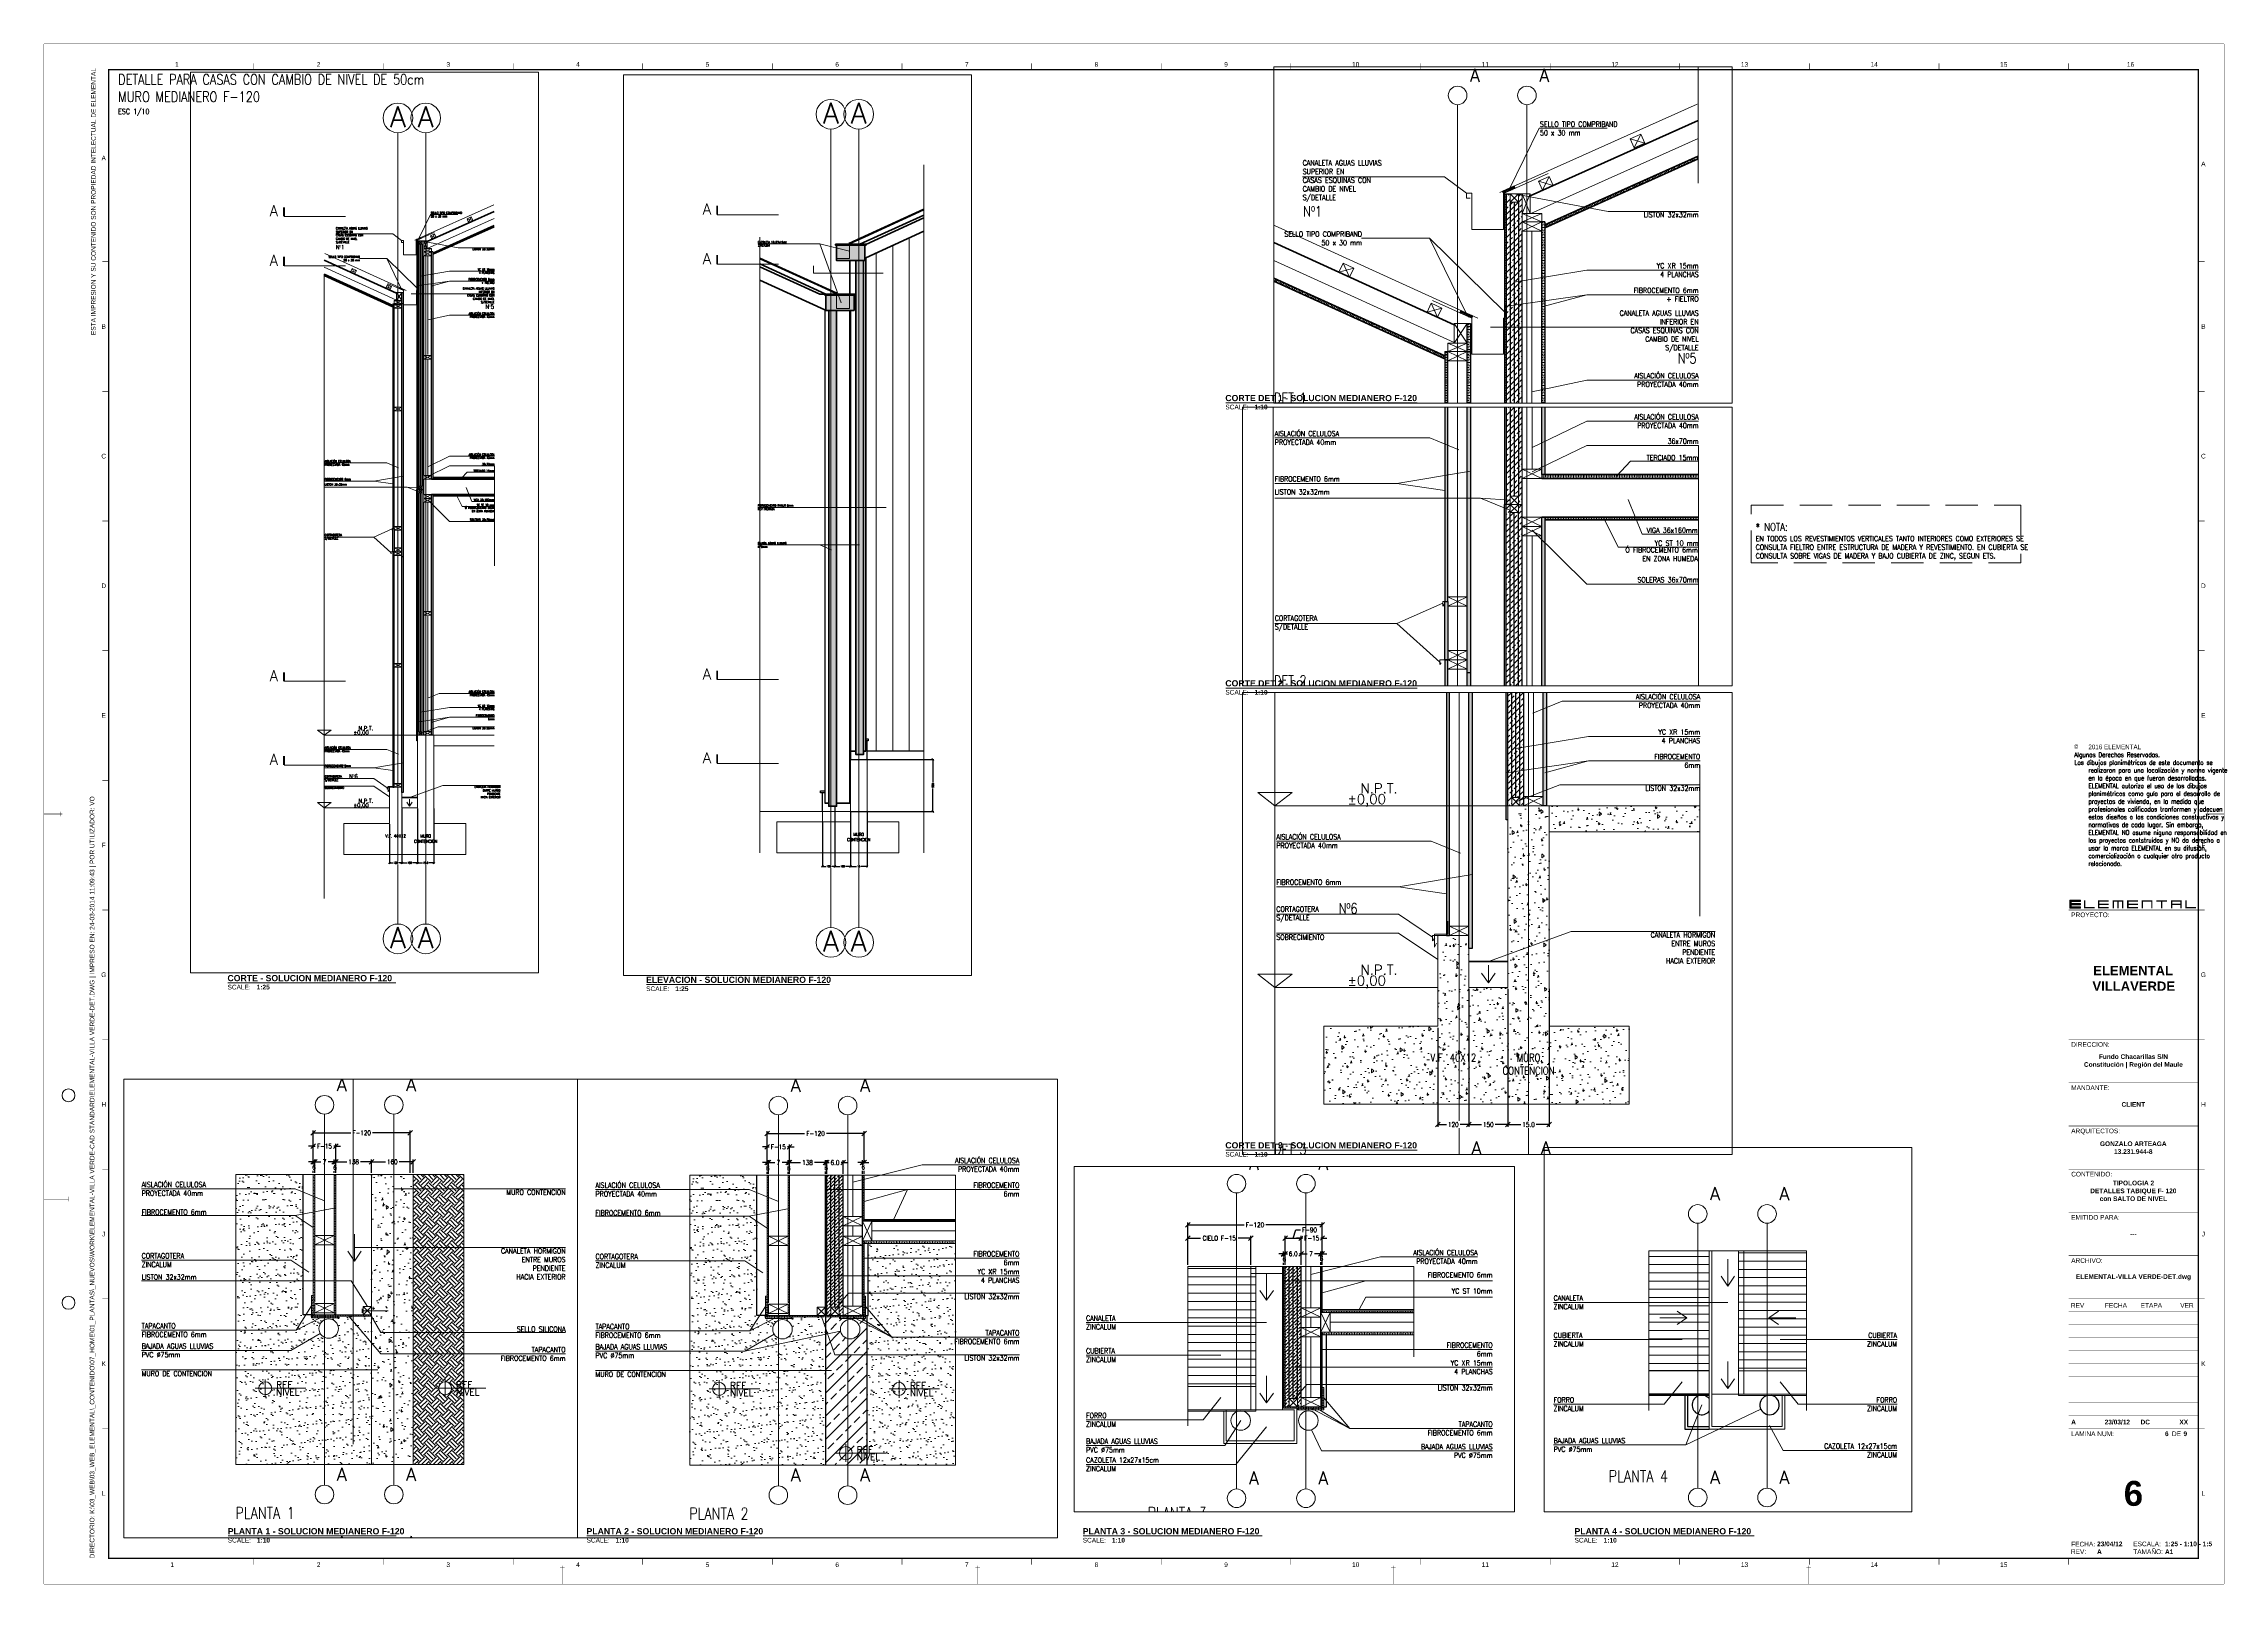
# Paper-space layout '06-ESC F120' of a CAD drawing. Header units: metres, sheet in millimetres. Extents: x 1062 to 1903, y 0 to 594.
# The model-space entities are those that its viewports show. They can reach past a viewport. Long polylines and large blocks are cut down to what shows.
import ezdxf
from ezdxf.enums import TextEntityAlignment as Align

# ---------------------------------------------------------------- set-up
doc = ezdxf.new("R2010")
doc.units = ezdxf.units.M
doc.header["$LTSCALE"] = 5
doc.header["$MEASUREMENT"] = 0
doc.linetypes.add('HIDDEN', pattern=[0.375, 0.25, -0.125])
doc.layers.get('0').update_dxf_attribs({"color": 30})
doc.layers.get('DEFPOINTS').update_dxf_attribs({"color": 210})
for name, color, linetype, lineweight, plot in [('_AUX', 210, 'Continuous', 18, False), ('A-ANNO-NPLT', 210, 'Continuous', 18, False), ('G-ANNO-NPLT', 210, 'Continuous', 18, False)]:
    doc.layers.add(name, color=color, linetype=linetype, lineweight=lineweight, plot=plot)
for name, color, linetype, lineweight in [('A-ANNO-DIMS', 3, 'Continuous', 18), ('A-ANNO-SYMB', 3, 'Continuous', 18), ('A-ANNO-TEXT', 3, 'Continuous', 18), ('A-DETL-MBND', 3, 'Continuous', 18), ('A-DETL-MCUT', 4, 'Continuous', 25), ('A-DETL-PATT', 8, 'Continuous', 18), ('A-ELEV-IDEN', 3, 'Continuous', 18), ('A-ELEV-MBE1', 7, 'Continuous', 35), ('A-ELEV-MBE2', 4, 'Continuous', 25), ('A-FLOR-PATT', 8, 'Continuous', 18), ('A-SECT-MCUT', 7, 'Continuous', 35), ('A-WALL-PATT', 8, 'Continuous', 18), ('A-WALL-STUD', 3, 'Continuous', 18), ('G-ANNO-LOGO', 3, 'Continuous', 18), ('G-ANNO-TEXT', 3, 'Continuous', 18), ('G-ANNO-TTLB', 3, 'Continuous', 18)]:
    doc.layers.add(name, color=color, linetype=linetype, lineweight=lineweight)
doc.styles.add('E-ARIAL', font='arial.ttf')
doc.styles.add('E-ARIAL-BOLD', font='arialbd.ttf')
doc.styles.add('E-ROMANS', font='romans.shx', dxfattribs={"width": 0.8})
doc.dimstyles.new('E-0010_TICK_18', dxfattribs={"dimscale": 0.001, "dimtxt": 18, "dimasz": 18, "dimexe": 9, "dimexo": 6, "dimgap": 9, "dimtad": 0, "dimdec": 0, "dimlfac": 1000, "dimzin": 0, "dimdsep": 46, "dimtxsty": 'E-ROMANS', "dimblk": 'OBLIQUE', "dimcen": 9, "dimclrd": 256, "dimclre": 256, "dimclrt": 256, "dimadec": 0, "dimazin": 0, "dimtfac": 1, "dimtdec": 0, "dimtmove": 1, "dimatfit": 3, "dimldrblk": 'OPEN90', "dimfxl": 1, "dimtfill": 1, "dimtolj": 1, "dimtzin": 0, "dimarcsym": 0})
pattern_1 = [(0, (0, 0), (0, 0.0127), []), (0, (0, 0.00635), (0, 0.0127), [0.00635, -0.003175])]
pattern_2 = [(90, (0, 0), (-0.0127, 8e-19), []), (90, (-0.00635, 0), (-0.0127, 8e-19), [0.00635, -0.003175])]
pattern_3 = [(37.5, (0, 0.51749), (-0.0016000313, 0.0489413237), [0, -0.038608, 0, -0.04318, 0, -0.041275]), (7.5, (0, 0.51749), (0.044952328, 0.07168251), [0, -0.020828, 0, -0.034798, 0, -0.013335]), (327.5, (-0.03124, 0.51749), (0.079099237, 0.0001437185), [0, -0.0127, 0, -0.04572, 0, -0.05969]), (317.5, (-0.03124, 0.51749), (0.076355645, 0.022292932), [0, -0.00635, 0, -0.029972, 0, -0.03429])]
pattern_4 = [(95, (0, 0), (0.070047325, 0.05877669), [0.009525, -0.104775]), (40, (0, 0), (-0.080008945, 0.055088503), [0.00762, -0.08382]), (145.451, (0.00584, 0.0049), (-0.009961079, 0.113865118), [0.008095, -0.089045]), (91.1842, (-0.01796, 0.01796), (0.110705122, 0.080976706), [0.0142875, -0.1571625]), (141.6356, (-0.00874, 0.02471), (-0.003543072, 0.171413216), [0.0121425, -0.1335675]), (36.184, (-0.01796, 0.01796), (-0.003542786, 0.171413193), [0.01143, -0.12573]), (66, (-0.00449, 0.02245), (0.089760276, 0.017447634), [0.009525, -0.104775]), (11, (-0.00449, 0.02245), (-0.043269963, 0.086970597), [0.00762, -0.08382]), (116.4514, (0.00299, 0.023905), (0.04649002, 0.104418228), [0.008095, -0.089045]), (82.5, (0, 0), (-0.0288027345, 0.0309867068), [0, -0.082804, 0, -0.08509, 0, -0.0841375]), (52.5, (0, 0), (-0.0117948637, 0.0590435), [0, -0.048514, 0, -0.080899, 0, -0.0320675]), (12.5, (-0.020026, -0.020026), (0.0499639315, 0.0459130978), [0, -0.03175, 0, -0.09906, 0, -0.131445]), (2.5, (-0.029006, -0.029006), (0.043381952, 0.0613611964), [0, -0.041275, 0, -0.065786, 0, -0.093345])]
pattern_5 = [(45, (0, 0), (-0.0224506403, 0.0224506403), []), (45, (-0.011225, 0.011225), (-0.0224506403, 0.0224506403), [0.015875, -0.0079375])]

# ---------------------------------------------------------------- blocks, each defined once
blk = doc.blocks.new('*U1906')
at = {"layer": 'G-ANNO-LOGO'}
for points in [[(0, -1), (0, 0), (1.33, 0), (1.33, -0.17), (0.17, -0.17), (0.17, -0.42), (1.33, -0.42), (1.33, -0.58), (0.17, -0.58), (0.17, -0.83), (1.33, -0.83), (1.33, -1)], [(1.74, -1), (1.74, 0), (1.91, 0), (1.91, -0.83), (3.07, -0.83), (3.07, -1)], [(3.48, -1), (3.48, 0), (4.81, 0), (4.81, -0.17), (3.65, -0.17), (3.65, -0.42), (4.81, -0.42), (4.81, -0.58), (3.65, -0.58), (3.65, -0.83), (4.81, -0.83), (4.81, -1)], [(6.47, -1), (6.47, -0.17), (6.05, -0.17), (6.05, -1), (5.88, -1), (5.88, -0.17), (5.47, -0.17), (5.47, -1), (5.3, -1), (5.3, 0), (6.63, 0), (6.63, -1)], [(7.12, -1), (7.12, 0), (8.45, 0), (8.45, -0.17), (7.29, -0.17), (7.29, -0.42), (8.45, -0.42), (8.45, -0.58), (7.29, -0.58), (7.29, -0.83), (8.45, -0.83), (8.45, -1)], [(10.11, -1), (10.11, -0.17), (9.11, -0.17), (9.11, -1), (8.94, -1), (8.94, 0), (10.27, 0), (10.27, -1)], [(11.51, -0.17), (11.51, -1), (11.34, -1), (11.34, -0.17), (10.76, -0.17), (10.76, 0), (12.09, 0), (12.09, -0.17)], [(14.36, -1), (14.36, 0), (14.52, 0), (14.52, -0.83), (15.69, -0.83), (15.69, -1)]]:
    blk.add_hatch(color=256, dxfattribs=at).paths.add_polyline_path(points)
h = blk.add_hatch(color=256, dxfattribs=at)
edge = h.paths.add_edge_path()
edge.add_spline(control_points=[(13.74, -0.42), (13.74, -0.42), (12.74, -0.42), (12.74, -0.42), (12.74, -0.42), (12.74, -0.17), (12.74, -0.17), (12.74, -0.17), (13.74, -0.17), (13.74, -0.17), (13.74, -0.17), (13.74, -0.42), (13.74, -0.42)], knot_values=[0, 0, 0, 0, 1, 1, 1, 2, 2, 2, 3, 3, 3, 4, 4, 4, 4], degree=3, periodic=0)
edge = h.paths.add_edge_path(flags=16)
edge.add_spline(control_points=[(12.57, 0), (12.57, 0), (12.57, -1), (12.57, -1), (12.57, -1), (12.74, -1), (12.74, -1), (12.74, -1), (12.74, -0.58), (12.74, -0.58), (12.74, -0.58), (13.74, -0.58), (13.74, -0.58), (13.74, -0.58), (13.74, -1), (13.74, -1), (13.74, -1), (13.91, -1), (13.91, -1), (13.91, -1), (13.91, 0), (13.91, 0), (13.91, 0), (12.57, 0), (12.57, 0)], knot_values=[0, 0, 0, 0, 1, 1, 1, 2, 2, 2, 3, 3, 3, 4, 4, 4, 5, 5, 5, 6, 6, 6, 7, 7, 7, 8, 8, 8, 8], degree=3, periodic=0)
blk.add_lwpolyline([(0, 0), (0, -1)])
at = {"layer": 'A-ANNO-NPLT'}
blk.add_lwpolyline([(0, -1), (0, 0), (1.33, 0), (1.33, -0.17), (0.17, -0.17), (0.17, -0.42), (1.33, -0.42), (1.33, -0.58), (0.17, -0.58), (0.17, -0.83), (1.33, -0.83), (1.33, -1), (0, -1)], close=True, dxfattribs=at)
blk = doc.blocks.new('B-FOLD_MARK')
at = {"layer": 'A-ANNO-SYMB', "const_width": 0.13, "flags": 128}
for points in [[(1518.14, -686.71), (1519.94, -686.71)], [(1519.04, -685.81), (1519.04, -692.96)]]:
    blk.add_lwpolyline(points, dxfattribs=at)
blk = doc.blocks.new('B-HOLE_PUNCHER')
at = {"const_width": 0.18, "flags": 128}
for points in [[(3.56, 144.5), (13.06, 144.5)], [(13.06, 145.4), (13.06, 143.6)]]:
    blk.add_lwpolyline(points, dxfattribs=at)
blk = doc.blocks.new('*U1911')
at = {"layer": 'G-ANNO-NPLT', "const_width": 0.18}
for points in [[(0, 594), (-841, 594)], [(-841, 0), (-841, 594)], [(0, 0), (0, 594)], [(0, 0), (-841, 0)]]:
    blk.add_lwpolyline(points, dxfattribs=at)
at = {"layer": 'G-ANNO-TTLB', "const_width": 0.5, "flags": 128}
blk.add_lwpolyline([(-816, 584), (-816, 10), (-10, 10), (-10, 584)], close=True, dxfattribs=at)
at = {"layer": 'G-ANNO-TTLB', "const_width": 0.18, "flags": 128}
for points in [[(-760, 586.5), (-760, 584)], [(-710, 586.5), (-710, 584)], [(-660, 586.5), (-660, 584)], [(-610, 586.5), (-610, 584)], [(-560, 586.5), (-560, 584)], [(-510, 586.5), (-510, 584)], [(-460, 586.5), (-460, 584)], [(-410, 586.5), (-410, 584)], [(-360, 586.5), (-360, 584)], [(-310, 586.5), (-310, 584)], [(-260, 586.5), (-260, 584)], [(-210, 586.5), (-210, 584)], [(-160, 586.5), (-160, 584)], [(-110, 586.5), (-110, 584)], [(-60, 586.5), (-60, 584)], [(-841, 578.5), (-841, 576)], [(-816, 510), (-818.5, 510)], [(-7.5, 510), (-10, 510)], [(-816, 460), (-818.5, 460)], [(-7.5, 460), (-10, 460)], [(-816, 410), (-818.5, 410)], [(-7.5, 410), (-10, 410)], [(-816, 360), (-818.5, 360)], [(-7.5, 360), (-10, 360)], [(-816, 310), (-818.5, 310)], [(-7.5, 310), (-10, 310)], [(-816, 260), (-818.5, 260)], [(-7.5, 260), (-10, 260)], [(-816, 210), (-818.5, 210)], [(-7.5, 210), (-10, 210)], [(-816, 160), (-818.5, 160)], [(-7.5, 160), (-10, 160)], [(-816, 110), (-818.5, 110)], [(-7.5, 110), (-10, 110)], [(-7.5, 110), (-10, 110)], [(-816, 60), (-818.5, 60)], [(-7.5, 60), (-10, 60)], [(-7.5, 60), (-10, 60)], [(-760, 10), (-760, 7.5)], [(-710, 10), (-710, 7.5)], [(-660, 10), (-660, 7.5)], [(-610, 10), (-610, 7.5)], [(-560, 10), (-560, 7.5)], [(-510, 10), (-510, 7.5)], [(-460, 10), (-460, 7.5)], [(-410, 10), (-410, 7.5)], [(-360, 10), (-360, 7.5)], [(-310, 10), (-310, 7.5)], [(-260, 10), (-260, 7.5)], [(-210, 10), (-210, 7.5)], [(-160, 10), (-160, 7.5)], [(-110, 10), (-110, 7.5)], [(-60, 10), (-60, 7.5)]]:
    blk.add_lwpolyline(points, dxfattribs=at)
at = {"layer": 'G-ANNO-TTLB'}
for points, const_width in [([(-10, 260), (-60, 260)], 0.18), ([(-10, 210), (-60, 210)], 0.18), ([(-10, 193.33), (-60, 193.33)], 0.18), ([(-10, 176.67), (-60, 176.67)], 0.18), ([(-60, 176.67), (-10, 176.67)], 0.18), ([(-60, 160), (-10, 160)], 0.18), ([(-60, 160), (-10, 160)], 0.18), ([(-60, 160), (-10, 160)], 0.18), ([(-60, 160), (-10, 160)], 0.18), ([(-60, 143.33), (-10, 143.33)], 0.18), ([(-60, 126.67), (-10, 126.67)], 0.18), ([(-60, 126.67), (-10, 126.67)], 0.18), ([(-60, 110), (-10, 110)], 0.18), ([(-60, 105), (-10, 105)], 0.12), ([(-60, 100), (-10, 100)], 0.12), ([(-60, 95), (-10, 95)], 0.12), ([(-60, 90), (-10, 90)], 0.12), ([(-60, 85), (-10, 85)], 0.12), ([(-60, 80), (-10, 80)], 0.12), ([(-60, 75), (-10, 75)], 0.12), ([(-60, 70), (-10, 70)], 0.12), ([(-60, 60), (-10, 60)], 0.18), ([(-60, 60), (-10, 60)], 0.18), ([(-60, 65), (-10, 65)], 0.12), ([(-124.5, 10), (-64.5, 10)], 0.18)]:
    blk.add_lwpolyline(points, dxfattribs=dict(at, const_width=const_width))
for centre in [(-831.5, 188.5), (-831.5, 108.5)]:
    blk.add_circle(centre, 2.5, dxfattribs=at)
at = {"layer": 'G-ANNO-LOGO', "xscale": 3.1, "yscale": 3.1, "zscale": 3.1}
blk.add_blockref('*U1906', (-59.49, 263.76), dxfattribs=at)
at = {"layer": 'G-ANNO-TTLB', "xscale": -1, "rotation": 270}
blk.add_blockref('B-FOLD_MARK', (-148.04, -1222.04), dxfattribs=at)
at = {"layer": 'G-ANNO-TTLB', "rotation": 90}
blk.add_blockref('B-FOLD_MARK', (-692.96, -1222.04), dxfattribs=at)
at = {"layer": 'G-ANNO-TTLB'}
for name, p in [('B-HOLE_PUNCHER', (-844.56, 4)), ('B-FOLD_MARK', (-2160.04, 692.96)), ('B-FOLD_MARK', (-1999.79, 692.96)), ('B-FOLD_MARK', (-1839.54, 692.96)), ('B-FOLD_MARK', (-1679.29, 692.96))]:
    blk.add_blockref(name, p, dxfattribs=at)
at = {"layer": 'G-ANNO-TEXT', "style": 'E-ARIAL'}
for s, p in [('1', (-789.65, 586.07)), ('2', (-735, 586.07)), ('3', (-685, 586.07)), ('4', (-635, 586.07)), ('5', (-585, 586.07)), ('6', (-535, 586.07)), ('7', (-485, 586.07)), ('8', (-435, 586.07)), ('9', (-385, 586.07)), ('10', (-335, 586.07)), ('11', (-285, 586.07)), ('12', (-235, 586.07)), ('13', (-185, 586.07)), ('14', (-135, 586.07)), ('15', (-85, 586.07)), ('16', (-36.11, 586.07)), ('A', (-817.91, 549.98)), ('A', (-8.02, 547.71)), ('B', (-817.91, 485)), ('B', (-8.02, 485)), ('C', (-817.91, 435)), ('C', (-8.02, 435)), ('D', (-817.91, 385)), ('D', (-8.02, 385)), ('E', (-817.91, 335)), ('E', (-8.02, 335)), ('F', (-817.91, 285)), ('F', (-8.02, 285)), ('G', (-817.91, 235)), ('G', (-8.02, 235)), ('H', (-817.91, 185)), ('H', (-8.02, 185)), ('J', (-817.91, 135)), ('J', (-8.02, 135)), ('K', (-817.91, 85)), ('K', (-8.02, 85)), ('L', (-817.91, 35)), ('L', (-8.02, 35)), ('2', (-735, 7.51)), ('3', (-685, 7.51)), ('6', (-535, 7.51)), ('8', (-435, 7.51)), ('9', (-385, 7.51)), ('10', (-335, 7.51)), ('12', (-235, 7.51)), ('13', (-185, 7.51)), ('1', (-791.51, 7.51)), ('4', (-635, 7.51)), ('5', (-585, 7.51)), ('7', (-485, 7.51)), ('11', (-285, 7.51)), ('14', (-135, 7.51)), ('15', (-85, 7.51))]:
    blk.add_text(s, height=1.8, dxfattribs=at).set_placement(p, align=Align.MIDDLE_CENTER)
for s, p in [('PROYECTO:', (-59, 259.02)), ('DIRECCION:', (-59, 209.02)), ('MANDANTE:', (-59, 192.35)), ('ARQUITECTOS:', (-59, 175.68)), ('CONTENIDO:', (-59, 159.02)), ('EMITIDO PARA:', (-59, 142.35)), ('ARCHIVO:', (-59, 125.68)), ('LAMINA NUM:', (-59, 58.88))]:
    blk.add_text(s, height=1.8, dxfattribs=at).set_placement(p, align=Align.TOP_LEFT)
at = {"layer": 'G-ANNO-TEXT'}
for s, style, p in [('REV', 'E-ARIAL', (-59.13, 107.5)), ('FECHA', 'E-ARIAL', (-45.99, 107.5)), ('ETAPA', 'E-ARIAL', (-32.2, 107.5)), ('VER', 'E-ARIAL', (-16.94, 107.5)), ('DE', 'E-ARIAL', (-20.14, 57.99)), ('REV:', 'E-ARIAL', (-59.1, 12.54)), ('FECHA:', 'E-ARIAL', (-59, 15.44)), ('TAMAÑO:', 'E-ARIAL', (-35.06, 12.5)), ('ESCALA:', 'E-ARIAL', (-35.06, 15.5)), ('A1', 'E-ARIAL-BOLD', (-22.82, 12.5))]:
    blk.add_text(s, height=1.8, dxfattribs=dict(at, style=style)).set_placement(p, align=Align.MIDDLE_LEFT)
at = {"layer": 'G-ANNO-TEXT', "insert": (-822.79, 584.67), "char_height": 1.8, "width": 119.9233, "attachment_point": 3, "rotation": 90, "style": 'E-ARIAL'}
blk.add_mtext('ESTA IMPRESION Y SU CONTENIDO SON PROPIEDAD INTELECTUAL DE ELEMENTAL', dxfattribs=at)
at = {"layer": 'G-ANNO-TEXT', "insert": (-823.3, 9.95), "char_height": 1.8, "attachment_point": 1, "rotation": 90, "style": 'E-ARIAL'}
blk.add_mtext_dynamic_manual_height_columns('DIRECTORIO: K:\\\\03_WEB\\\\03_WEB_ELEMENTAL\\\\_CONTENIDO\\\\07_HOME\\\\01_PLANTAS\\\\_NUEVOS\\\\WORK\\\\ELEMENTAL-VILLA VERDE-CAD STANDARD\\\\ELEMENTAL-VILLA VERDE-DET.DWG | IMPRESO EN: 24-03-2014 11:09:43 | POR UTILIZADOR: VO', width=425.5597, gutter_width=9, heights=[0], dxfattribs=at)
at = {"layer": 'G-ANNO-TEXT', "style": 'E-ARIAL-BOLD'}
for tag, p, height in [('PROJECT_TITLE_001', (-55.32, 232.27), 3.6), ('SITE_001', (-37.78, 200.77), 1.8), ('CLIENT_001', (-39.57, 184.1), 1.8), ('ARCHITECTS_001', (-43.11, 168.95), 1.8), ('ARCHITECTS_002', (-43.25, 165.92), 1.8), ('DRAWING_TITLE_001', (-45.37, 151), 1.8), ('DESIGN_STAGE_001', (-44.88, 134.33), 1.8), ('FILENAME_001', (-57.22, 117.7), 1.8)]:
    blk.add_attdef(tag, p, '', height=height, dxfattribs=at)
for tag, p in [('VERSION_9', (-59, 102.5)), ('DATE_9', (-46.09, 102.5)), ('STAGE_9', (-32.25, 102.5)), ('CHECKED_BY_9', (-17.25, 102.5)), ('VERSION_8', (-59, 97.5)), ('VERSION_7', (-59, 92.5)), ('DATE_8', (-46.09, 97.5)), ('DATE_7', (-46.09, 92.5)), ('STAGE_8', (-32.25, 97.5)), ('STAGE_7', (-32.25, 92.5)), ('CHECKED_BY_8', (-17.25, 97.5)), ('CHECKED_BY_7', (-17.25, 92.5)), ('VERSION_6', (-59, 87.5)), ('DATE_6', (-46.09, 87.5)), ('STAGE_6', (-32.25, 87.5)), ('CHECKED_BY_6', (-17.25, 87.5)), ('VERSION_5', (-59, 82.5)), ('VERSION_4', (-59, 77.5)), ('DATE_5', (-46.09, 82.5)), ('DATE_4', (-46.09, 77.5)), ('STAGE_5', (-32.25, 82.5)), ('STAGE_4', (-32.25, 77.5)), ('CHECKED_BY_5', (-17.25, 82.5)), ('CHECKED_BY_4', (-17.25, 77.5)), ('VERSION_3', (-59, 72.5)), ('VERSION_2', (-59, 67.5)), ('DATE_3', (-46.09, 72.5)), ('DATE_2', (-46.09, 67.5)), ('STAGE_3', (-32.25, 72.5)), ('STAGE_2', (-32.25, 67.5)), ('CHECKED_BY_3', (-17.25, 72.5)), ('CHECKED_BY_2', (-17.25, 67.5)), ('VERSION_1', (-59, 62.5)), ('DATE_1', (-46.09, 62.5)), ('STAGE_1', (-32.25, 62.5)), ('CHECKED_BY_1', (-17.25, 62.5)), ('SHEET_TOTAL', (-15.68, 57.98)), ('DATE', (-49.01, 15.53)), ('REV', (-49.01, 12.51)), ('SCALE', (-22.81, 15.53))]:
    blk.add_attdef(tag, text='', height=1.8, dxfattribs=at).set_placement(p, align=Align.MIDDLE_LEFT)
blk.add_attdef('SHEET_COPY', text='', height=1.8, dxfattribs=at).set_placement((-21.42, 57.98), align=Align.MIDDLE_RIGHT)
blk.add_attdef('SHEET', text='', height=9.6, dxfattribs=at).set_placement((-35, 35), align=Align.MIDDLE_CENTER)
blk = doc.blocks.new('*U1941')
at = {"layer": 'A-ANNO-SYMB'}
blk.add_line((70.8, 0), (6, 0), dxfattribs=at)
at = {"layer": 'A-ANNO-SYMB', "style": 'E-ARIAL'}
blk.add_text('SCALE:', height=1.8, dxfattribs=at).set_placement((5.88, -2.55))
at = {"layer": 'A-ANNO-SYMB', "style": 'E-ARIAL-BOLD'}
blk.add_attdef('SHEET', text='', height=6, dxfattribs=at).set_placement((5, 0.28), align=Align.MIDDLE_RIGHT)
blk.add_attdef('TITLE', (5.86, 0.61), '', height=2.4, dxfattribs=at)
blk.add_attdef('SCALE', text='', height=1.8, dxfattribs=at).set_placement((17.14, -0.75), align=Align.TOP_LEFT)
blk = doc.blocks.new('*U1942')
at = {"layer": 'A-ANNO-SYMB'}
blk.add_line((76.62, 0), (6, 0), dxfattribs=at)
at = {"layer": 'A-ANNO-SYMB', "style": 'E-ARIAL'}
blk.add_text('SCALE:', height=1.8, dxfattribs=at).set_placement((5.88, -2.55))
at = {"layer": 'A-ANNO-SYMB', "style": 'E-ARIAL-BOLD'}
blk.add_attdef('SHEET', text='', height=6, dxfattribs=at).set_placement((5, 0.28), align=Align.MIDDLE_RIGHT)
blk.add_attdef('TITLE', (5.86, 0.61), '', height=2.4, dxfattribs=at)
blk.add_attdef('SCALE', text='', height=1.8, dxfattribs=at).set_placement((17.14, -0.75), align=Align.TOP_LEFT)
blk = doc.blocks.new('*U1948')
at = {"layer": 'A-ANNO-SYMB'}
blk.add_line((75.07, 0), (6, 0), dxfattribs=at)
at = {"layer": 'A-ANNO-SYMB', "style": 'E-ARIAL'}
blk.add_text('SCALE:', height=1.8, dxfattribs=at).set_placement((5.88, -2.55))
at = {"layer": 'A-ANNO-SYMB', "style": 'E-ARIAL-BOLD'}
blk.add_attdef('SHEET', text='', height=6, dxfattribs=at).set_placement((5, 0.28), align=Align.MIDDLE_RIGHT)
blk.add_attdef('TITLE', (5.86, 0.61), '', height=2.4, dxfattribs=at)
blk.add_attdef('SCALE', text='', height=1.8, dxfattribs=at).set_placement((17.14, -0.75), align=Align.TOP_LEFT)
blk = doc.blocks.new('*U1947')
at = {"layer": 'A-ANNO-SYMB'}
blk.add_line((75.18, 0), (6, 0), dxfattribs=at)
at = {"layer": 'A-ANNO-SYMB', "style": 'E-ARIAL'}
blk.add_text('SCALE:', height=1.8, dxfattribs=at).set_placement((5.88, -2.55))
at = {"layer": 'A-ANNO-SYMB', "style": 'E-ARIAL-BOLD'}
blk.add_attdef('SHEET', text='', height=6, dxfattribs=at).set_placement((5, 0.28), align=Align.MIDDLE_RIGHT)
blk.add_attdef('TITLE', (5.86, 0.61), '', height=2.4, dxfattribs=at)
blk.add_attdef('SCALE', text='', height=1.8, dxfattribs=at).set_placement((17.14, -0.75), align=Align.TOP_LEFT)
blk = doc.blocks.new('*U1944')
at = {"layer": 'A-ANNO-SYMB'}
blk.add_line((79.81, 0), (6, 0), dxfattribs=at)
at = {"layer": 'A-ANNO-SYMB', "style": 'E-ARIAL'}
blk.add_text('SCALE:', height=1.8, dxfattribs=at).set_placement((5.88, -2.55))
at = {"layer": 'A-ANNO-SYMB', "style": 'E-ARIAL-BOLD'}
blk.add_attdef('SHEET', text='', height=6, dxfattribs=at).set_placement((5, 0.28), align=Align.MIDDLE_RIGHT)
blk.add_attdef('TITLE', (5.86, 0.61), '', height=2.4, dxfattribs=at)
blk.add_attdef('SCALE', text='', height=1.8, dxfattribs=at).set_placement((17.14, -0.75), align=Align.TOP_LEFT)
blk = doc.blocks.new('_Oblique')
at = {"color": 0, "linetype": 'ByBlock', "lineweight": -2}
blk.add_line((-0.5, -0.5), (0.5, 0.5), dxfattribs=at)
blk = doc.blocks.new('*D12')
at = {"layer": 'A-ANNO-DIMS', "lineweight": -2, "transparency": 16777216}
for p, q in [((476.3276, -88.0594), (476.3276, -88.5918)), ((476.4776, -88.0594), (476.4776, -88.5918)), ((476.3276, -88.5828), (476.3761, -88.5828)), ((476.4776, -88.5828), (476.4291, -88.5828))]:
    blk.add_line(p, q, dxfattribs=at)
at = {"layer": 'DEFPOINTS', "color": 0, "transparency": 16777216}
for p in [(476.3276, -88.0534), (476.4776, -88.0534), (476.4776, -88.5828)]:
    blk.add_point(p, dxfattribs=at)
at = {"layer": 'A-ANNO-DIMS', "lineweight": -2, "transparency": 16777216, "xscale": 0.018, "yscale": 0.018, "zscale": 0.018, "rotation": 180}
blk.add_blockref('_Oblique', (476.3276, -88.5828), dxfattribs=at)
at = {"layer": 'A-ANNO-DIMS', "lineweight": -2, "transparency": 16777216, "xscale": 0.018, "yscale": 0.018, "zscale": 0.018}
blk.add_blockref('_Oblique', (476.4776, -88.5828), dxfattribs=at)
at = {"layer": 'A-ANNO-DIMS', "transparency": 16777216, "insert": (476.4026, -88.5828), "char_height": 0.018, "attachment_point": 5, "style": 'E-ROMANS', "bg_fill": 3, "box_fill_scale": 1.25, "bg_fill_color": 256, "bg_fill_true_color": 13158600, "bg_fill_transparency": 0}
blk.add_mtext('\\A1;150', dxfattribs=at)
blk = doc.blocks.new('_Open90')
at = {"color": 0, "linetype": 'ByBlock', "lineweight": -2}
for p, q in [((0, 0), (-1, 0)), ((-0.5, 0.5), (0, 0)), ((0, 0), (-0.5, -0.5))]:
    blk.add_line(p, q, dxfattribs=at)
blk = doc.blocks.new('*D962')
at = {"layer": 'A-ANNO-DIMS', "lineweight": -2, "transparency": 16777216}
for p, q in [((476.3276, -88.0594), (476.3276, -88.5918)), ((476.2076, -88.2094), (476.2076, -88.5918)), ((476.2076, -88.5828), (476.2411, -88.5828)), ((476.3276, -88.5828), (476.2941, -88.5828))]:
    blk.add_line(p, q, dxfattribs=at)
at = {"layer": 'DEFPOINTS', "color": 0, "transparency": 16777216}
for p in [(476.3276, -88.0534), (476.2076, -88.2034)]:
    blk.add_point(p, dxfattribs=at)
at = {"layer": 'A-ANNO-DIMS', "lineweight": -2, "transparency": 16777216, "xscale": 0.018, "yscale": 0.018, "zscale": 0.018, "rotation": 180}
blk.add_blockref('_Oblique', (476.2076, -88.5828), dxfattribs=at)
at = {"layer": 'A-ANNO-DIMS', "lineweight": -2, "transparency": 16777216, "xscale": 0.018, "yscale": 0.018, "zscale": 0.018}
blk.add_blockref('_Oblique', (476.3276, -88.5828), dxfattribs=at)
at = {"layer": 'A-ANNO-DIMS', "transparency": 16777216, "insert": (476.2676, -88.5828), "char_height": 0.018, "attachment_point": 5, "style": 'E-ROMANS', "bg_fill": 3, "box_fill_scale": 1.25, "bg_fill_color": 256, "bg_fill_true_color": 13158600, "bg_fill_transparency": 0}
blk.add_mtext('\\A1;120', dxfattribs=at)
at = {"layer": 'DEFPOINTS', "color": 0, "transparency": 16777216}
blk.add_point((476.3276, -88.5828), dxfattribs=at)
blk = doc.blocks.new('*D963')
at = {"layer": 'A-ANNO-DIMS', "lineweight": -2, "transparency": 16777216}
for p, q in [((476.4776, -88.0594), (476.4776, -88.5918)), ((476.6376, -88.0594), (476.6376, -88.5918)), ((476.4776, -88.5828), (476.5277, -88.5828)), ((476.6376, -88.5828), (476.5875, -88.5828))]:
    blk.add_line(p, q, dxfattribs=at)
at = {"layer": 'DEFPOINTS', "color": 0, "transparency": 16777216}
for p in [(476.4776, -88.0534), (476.6376, -88.0534), (476.6376, -88.5828)]:
    blk.add_point(p, dxfattribs=at)
at = {"layer": 'A-ANNO-DIMS', "lineweight": -2, "transparency": 16777216, "xscale": 0.018, "yscale": 0.018, "zscale": 0.018, "rotation": 180}
blk.add_blockref('_Oblique', (476.4776, -88.5828), dxfattribs=at)
at = {"layer": 'A-ANNO-DIMS', "lineweight": -2, "transparency": 16777216, "xscale": 0.018, "yscale": 0.018, "zscale": 0.018}
blk.add_blockref('_Oblique', (476.6376, -88.5828), dxfattribs=at)
at = {"layer": 'A-ANNO-DIMS', "transparency": 16777216, "insert": (476.5576, -88.5828), "char_height": 0.018, "attachment_point": 5, "style": 'E-ROMANS', "bg_fill": 3, "box_fill_scale": 1.25, "bg_fill_color": 256, "bg_fill_true_color": 13158600, "bg_fill_transparency": 0}
blk.add_mtext('\\A1;15.0', dxfattribs=at)
blk = doc.blocks.new('*D964')
at = {"layer": 'A-ANNO-DIMS', "lineweight": -2, "transparency": 16777216}
for p, q in [((476.3276, -97.8497), (476.3276, -98.382)), ((476.2076, -97.9497), (476.2076, -98.382)), ((476.2076, -98.373), (476.2411, -98.373)), ((476.3276, -98.373), (476.2941, -98.373))]:
    blk.add_line(p, q, dxfattribs=at)
at = {"layer": 'DEFPOINTS', "color": 0, "transparency": 16777216}
for p in [(476.3276, -97.8437), (476.2076, -97.9437)]:
    blk.add_point(p, dxfattribs=at)
at = {"layer": 'A-ANNO-DIMS', "lineweight": -2, "transparency": 16777216, "xscale": 0.018, "yscale": 0.018, "zscale": 0.018, "rotation": 180}
blk.add_blockref('_Oblique', (476.2076, -98.373), dxfattribs=at)
at = {"layer": 'A-ANNO-DIMS', "lineweight": -2, "transparency": 16777216, "xscale": 0.018, "yscale": 0.018, "zscale": 0.018}
blk.add_blockref('_Oblique', (476.3276, -98.373), dxfattribs=at)
at = {"layer": 'A-ANNO-DIMS', "transparency": 16777216, "insert": (476.2676, -98.373), "char_height": 0.018, "attachment_point": 5, "style": 'E-ROMANS', "bg_fill": 3, "box_fill_scale": 1.25, "bg_fill_color": 256, "bg_fill_true_color": 13158600, "bg_fill_transparency": 0}
blk.add_mtext('\\A1;120', dxfattribs=at)
at = {"layer": 'DEFPOINTS', "color": 0, "transparency": 16777216}
blk.add_point((476.3276, -98.373), dxfattribs=at)
blk = doc.blocks.new('*D13')
at = {"layer": 'A-ANNO-DIMS', "lineweight": -2, "transparency": 16777216}
for p, q in [((476.4776, -97.8497), (476.4776, -98.382)), ((476.6376, -97.8497), (476.6376, -98.382)), ((476.4776, -98.373), (476.538, -98.373)), ((476.6376, -98.373), (476.5772, -98.373))]:
    blk.add_line(p, q, dxfattribs=at)
at = {"layer": 'DEFPOINTS', "color": 0, "transparency": 16777216}
for p in [(476.4776, -97.8437), (476.6376, -97.8437), (476.6376, -98.373)]:
    blk.add_point(p, dxfattribs=at)
at = {"layer": 'A-ANNO-DIMS', "lineweight": -2, "transparency": 16777216, "xscale": 0.018, "yscale": 0.018, "zscale": 0.018, "rotation": 180}
blk.add_blockref('_Oblique', (476.4776, -98.373), dxfattribs=at)
at = {"layer": 'A-ANNO-DIMS', "lineweight": -2, "transparency": 16777216, "xscale": 0.018, "yscale": 0.018, "zscale": 0.018}
blk.add_blockref('_Oblique', (476.6376, -98.373), dxfattribs=at)
at = {"layer": 'A-ANNO-DIMS', "transparency": 16777216, "insert": (476.5576, -98.373), "char_height": 0.018, "attachment_point": 5, "style": 'E-ROMANS', "bg_fill": 3, "box_fill_scale": 1.25, "bg_fill_color": 256, "bg_fill_true_color": 13158600, "bg_fill_transparency": 0}
blk.add_mtext('\\A1;15', dxfattribs=at)
blk = doc.blocks.new('*D965')
at = {"layer": 'A-ANNO-DIMS', "lineweight": -2, "transparency": 16777216}
for p, q in [((476.2466, -75.0655), (476.2286, -75.0655)), ((476.2466, -75.1692), (476.2466, -75.0565)), ((476.2466, -75.0655), (476.2547, -75.0655)), ((476.3336, -75.0655), (476.3255, -75.0655)), ((476.3336, -75.1692), (476.3336, -75.0565)), ((476.3336, -75.0655), (476.3516, -75.0655))]:
    blk.add_line(p, q, dxfattribs=at)
at = {"layer": 'DEFPOINTS', "color": 0, "transparency": 16777216}
for p in [(476.2466, -75.1752), (476.3336, -75.1752)]:
    blk.add_point(p, dxfattribs=at)
at = {"layer": 'A-ANNO-DIMS', "lineweight": -2, "transparency": 16777216, "xscale": 0.018, "yscale": 0.018, "zscale": 0.018}
blk.add_blockref('_Oblique', (476.2466, -75.0655), dxfattribs=at)
at = {"layer": 'A-ANNO-DIMS', "lineweight": -2, "transparency": 16777216, "xscale": 0.018, "yscale": 0.018, "zscale": 0.018, "rotation": 180}
blk.add_blockref('_Oblique', (476.3336, -75.0655), dxfattribs=at)
at = {"layer": 'A-ANNO-DIMS', "transparency": 16777216, "insert": (476.2901, -75.0655), "char_height": 0.018, "attachment_point": 5, "style": 'E-ROMANS', "bg_fill": 3, "box_fill_scale": 1.25, "bg_fill_color": 256, "bg_fill_true_color": 13158600, "bg_fill_transparency": 0}
blk.add_mtext('\\A1;F-15', dxfattribs=at)
at = {"layer": 'DEFPOINTS', "color": 0, "transparency": 16777216}
blk.add_point((476.3336, -75.0655), dxfattribs=at)
blk = doc.blocks.new('*D14')
at = {"layer": 'A-ANNO-DIMS', "lineweight": -2, "transparency": 16777216}
for p, q in [((476.2466, -75.1692), (476.2466, -75.0053)), ((476.2466, -75.0143), (476.3914, -75.0143)), ((476.6206, -75.0143), (476.4759, -75.0143)), ((476.6206, -75.1692), (476.6206, -75.0053))]:
    blk.add_line(p, q, dxfattribs=at)
at = {"layer": 'DEFPOINTS', "color": 0, "transparency": 16777216}
for p in [(476.6206, -75.0143), (476.2466, -75.1752), (476.6206, -75.1752)]:
    blk.add_point(p, dxfattribs=at)
at = {"layer": 'A-ANNO-DIMS', "lineweight": -2, "transparency": 16777216, "xscale": 0.018, "yscale": 0.018, "zscale": 0.018, "rotation": 180}
blk.add_blockref('_Oblique', (476.2466, -75.0143), dxfattribs=at)
at = {"layer": 'A-ANNO-DIMS', "lineweight": -2, "transparency": 16777216, "xscale": 0.018, "yscale": 0.018, "zscale": 0.018}
blk.add_blockref('_Oblique', (476.6206, -75.0143), dxfattribs=at)
at = {"layer": 'A-ANNO-DIMS', "transparency": 16777216, "insert": (476.4336, -75.0143), "char_height": 0.018, "attachment_point": 5, "style": 'E-ROMANS', "bg_fill": 3, "box_fill_scale": 1.25, "bg_fill_color": 256, "bg_fill_true_color": 13158600, "bg_fill_transparency": 0}
blk.add_mtext('\\A1;F-120', dxfattribs=at)
blk = doc.blocks.new('*D966')
at = {"layer": 'A-ANNO-DIMS', "lineweight": -2, "transparency": 16777216}
for p, q in [((476.2466, -75.1692), (476.2466, -75.1173)), ((476.2526, -75.1692), (476.2526, -75.1173)), ((476.2466, -75.1263), (476.2286, -75.1263)), ((476.2526, -75.1263), (476.2706, -75.1263))]:
    blk.add_line(p, q, dxfattribs=at)
at = {"layer": 'A-ANNO-DIMS', "transparency": 16777216, "insert": (476.2496, -75.1474), "char_height": 0.018, "attachment_point": 5, "style": 'E-ROMANS', "bg_fill": 3, "box_fill_scale": 1.25, "bg_fill_color": 256, "bg_fill_true_color": 13158600, "bg_fill_transparency": 0}
blk.add_mtext('\\A1;6', dxfattribs=at)
at = {"layer": 'A-ANNO-DIMS', "lineweight": -2, "transparency": 16777216}
blk.add_line((476.2466, -75.1263), (476.2526, -75.1263), dxfattribs=at)
at = {"layer": 'DEFPOINTS', "color": 0, "transparency": 16777216}
for p in [(476.2466, -75.1752), (476.2526, -75.1263), (476.2526, -75.1752)]:
    blk.add_point(p, dxfattribs=at)
at = {"layer": 'A-ANNO-DIMS', "lineweight": -2, "transparency": 16777216, "xscale": 0.018, "yscale": 0.018, "zscale": 0.018}
blk.add_blockref('_Oblique', (476.2466, -75.1263), dxfattribs=at)
at = {"layer": 'A-ANNO-DIMS', "lineweight": -2, "transparency": 16777216, "xscale": 0.018, "yscale": 0.018, "zscale": 0.018, "rotation": 180}
blk.add_blockref('_Oblique', (476.2526, -75.1263), dxfattribs=at)
blk = doc.blocks.new('*D967')
at = {"layer": 'A-ANNO-DIMS', "lineweight": -2, "transparency": 16777216}
for p, q in [((476.2526, -75.1692), (476.2526, -75.1173)), ((476.3276, -75.1692), (476.3276, -75.1173)), ((476.2526, -75.1263), (476.2763, -75.1263)), ((476.3276, -75.1263), (476.3039, -75.1263))]:
    blk.add_line(p, q, dxfattribs=at)
at = {"layer": 'A-ANNO-DIMS', "lineweight": -2, "transparency": 16777216, "xscale": 0.018, "yscale": 0.018, "zscale": 0.018, "rotation": 180}
blk.add_blockref('_Oblique', (476.2526, -75.1263), dxfattribs=at)
at = {"layer": 'A-ANNO-DIMS', "lineweight": -2, "transparency": 16777216, "xscale": 0.018, "yscale": 0.018, "zscale": 0.018}
blk.add_blockref('_Oblique', (476.3276, -75.1263), dxfattribs=at)
at = {"layer": 'A-ANNO-DIMS', "transparency": 16777216, "insert": (476.2901, -75.1263), "char_height": 0.018, "attachment_point": 5, "style": 'E-ROMANS', "bg_fill": 3, "box_fill_scale": 1.25, "bg_fill_color": 256, "bg_fill_true_color": 13158600, "bg_fill_transparency": 0}
blk.add_mtext('\\A1;7', dxfattribs=at)
at = {"layer": 'DEFPOINTS', "color": 0, "transparency": 16777216}
for p in [(476.2526, -75.1752), (476.3276, -75.1263), (476.3276, -75.1752)]:
    blk.add_point(p, dxfattribs=at)
blk = doc.blocks.new('*D968')
at = {"layer": 'A-ANNO-DIMS', "lineweight": -2, "transparency": 16777216}
for p, q in [((476.3276, -75.1692), (476.3276, -75.1173)), ((476.3336, -75.1692), (476.3336, -75.1173)), ((476.3276, -75.1263), (476.3096, -75.1263)), ((476.3336, -75.1263), (476.3516, -75.1263))]:
    blk.add_line(p, q, dxfattribs=at)
at = {"layer": 'A-ANNO-DIMS', "transparency": 16777216, "insert": (476.3306, -75.1479), "char_height": 0.018, "attachment_point": 5, "style": 'E-ROMANS', "bg_fill": 3, "box_fill_scale": 1.25, "bg_fill_color": 256, "bg_fill_true_color": 13158600, "bg_fill_transparency": 0}
blk.add_mtext('\\A1;6', dxfattribs=at)
at = {"layer": 'A-ANNO-DIMS', "lineweight": -2, "transparency": 16777216}
blk.add_line((476.3276, -75.1263), (476.3336, -75.1263), dxfattribs=at)
at = {"layer": 'DEFPOINTS', "color": 0, "transparency": 16777216}
for p in [(476.3276, -75.1752), (476.3336, -75.1263), (476.3336, -75.1752)]:
    blk.add_point(p, dxfattribs=at)
at = {"layer": 'A-ANNO-DIMS', "lineweight": -2, "transparency": 16777216, "xscale": 0.018, "yscale": 0.018, "zscale": 0.018}
blk.add_blockref('_Oblique', (476.3276, -75.1263), dxfattribs=at)
at = {"layer": 'A-ANNO-DIMS', "lineweight": -2, "transparency": 16777216, "xscale": 0.018, "yscale": 0.018, "zscale": 0.018, "rotation": 180}
blk.add_blockref('_Oblique', (476.3336, -75.1263), dxfattribs=at)
blk = doc.blocks.new('*D969')
at = {"layer": 'A-ANNO-DIMS', "lineweight": -2, "transparency": 16777216}
for p, q in [((476.3336, -75.1692), (476.3336, -75.1173)), ((476.4716, -75.1692), (476.4716, -75.1173)), ((476.3336, -75.1263), (476.3761, -75.1263)), ((476.4716, -75.1263), (476.4291, -75.1263))]:
    blk.add_line(p, q, dxfattribs=at)
at = {"layer": 'DEFPOINTS', "color": 0, "transparency": 16777216}
for p in [(476.3336, -75.1752), (476.4716, -75.1263), (476.4716, -75.1752)]:
    blk.add_point(p, dxfattribs=at)
at = {"layer": 'A-ANNO-DIMS', "lineweight": -2, "transparency": 16777216, "xscale": 0.018, "yscale": 0.018, "zscale": 0.018, "rotation": 180}
blk.add_blockref('_Oblique', (476.3336, -75.1263), dxfattribs=at)
at = {"layer": 'A-ANNO-DIMS', "lineweight": -2, "transparency": 16777216, "xscale": 0.018, "yscale": 0.018, "zscale": 0.018}
blk.add_blockref('_Oblique', (476.4716, -75.1263), dxfattribs=at)
at = {"layer": 'A-ANNO-DIMS', "transparency": 16777216, "insert": (476.4026, -75.1263), "char_height": 0.018, "attachment_point": 5, "style": 'E-ROMANS', "bg_fill": 3, "box_fill_scale": 1.25, "bg_fill_color": 256, "bg_fill_true_color": 13158600, "bg_fill_transparency": 0}
blk.add_mtext('\\A1;138', dxfattribs=at)
blk = doc.blocks.new('*D970')
at = {"layer": 'A-ANNO-DIMS', "lineweight": -2, "transparency": 16777216}
for p, q in [((476.4716, -75.1692), (476.4716, -75.1173)), ((476.4776, -75.1692), (476.4776, -75.1173)), ((476.4716, -75.1263), (476.4536, -75.1263)), ((476.4776, -75.1263), (476.4956, -75.1263))]:
    blk.add_line(p, q, dxfattribs=at)
at = {"layer": 'A-ANNO-DIMS', "transparency": 16777216, "insert": (476.4746, -75.1468), "char_height": 0.018, "attachment_point": 5, "style": 'E-ROMANS', "bg_fill": 3, "box_fill_scale": 1.25, "bg_fill_color": 256, "bg_fill_true_color": 13158600, "bg_fill_transparency": 0}
blk.add_mtext('\\A1;6', dxfattribs=at)
at = {"layer": 'A-ANNO-DIMS', "lineweight": -2, "transparency": 16777216}
blk.add_line((476.4716, -75.1263), (476.4776, -75.1263), dxfattribs=at)
at = {"layer": 'DEFPOINTS', "color": 0, "transparency": 16777216}
for p in [(476.4716, -75.1752), (476.4776, -75.1263), (476.4776, -75.1752)]:
    blk.add_point(p, dxfattribs=at)
at = {"layer": 'A-ANNO-DIMS', "lineweight": -2, "transparency": 16777216, "xscale": 0.018, "yscale": 0.018, "zscale": 0.018}
blk.add_blockref('_Oblique', (476.4716, -75.1263), dxfattribs=at)
at = {"layer": 'A-ANNO-DIMS', "lineweight": -2, "transparency": 16777216, "xscale": 0.018, "yscale": 0.018, "zscale": 0.018, "rotation": 180}
blk.add_blockref('_Oblique', (476.4776, -75.1263), dxfattribs=at)
blk = doc.blocks.new('*D15')
at = {"layer": 'A-ANNO-DIMS', "lineweight": -2, "transparency": 16777216}
for p, q in [((476.4776, -75.1692), (476.4776, -75.1173)), ((476.5396, -75.1692), (476.5396, -75.1173)), ((476.4776, -75.1263), (476.4596, -75.1263)), ((476.4776, -75.1263), (476.4849, -75.1263)), ((476.5396, -75.1263), (476.5324, -75.1263)), ((476.5396, -75.1263), (476.5576, -75.1263))]:
    blk.add_line(p, q, dxfattribs=at)
at = {"layer": 'A-ANNO-DIMS', "lineweight": -2, "transparency": 16777216, "xscale": 0.018, "yscale": 0.018, "zscale": 0.018}
blk.add_blockref('_Oblique', (476.4776, -75.1263), dxfattribs=at)
at = {"layer": 'A-ANNO-DIMS', "lineweight": -2, "transparency": 16777216, "xscale": 0.018, "yscale": 0.018, "zscale": 0.018, "rotation": 180}
blk.add_blockref('_Oblique', (476.5396, -75.1263), dxfattribs=at)
at = {"layer": 'A-ANNO-DIMS', "transparency": 16777216, "insert": (476.5086, -75.1263), "char_height": 0.018, "attachment_point": 5, "style": 'E-ROMANS', "bg_fill": 3, "box_fill_scale": 1.25, "bg_fill_color": 256, "bg_fill_true_color": 13158600, "bg_fill_transparency": 0}
blk.add_mtext('\\A1;6.0', dxfattribs=at)
at = {"layer": 'DEFPOINTS', "color": 0, "transparency": 16777216}
for p in [(476.4776, -75.1752), (476.5396, -75.1263), (476.5396, -75.1752)]:
    blk.add_point(p, dxfattribs=at)
blk = doc.blocks.new('*D971')
at = {"layer": 'A-ANNO-DIMS', "lineweight": -2, "transparency": 16777216}
for p, q in [((476.6146, -75.1692), (476.6146, -75.1173)), ((476.6206, -75.1692), (476.6206, -75.1173)), ((476.6146, -75.1263), (476.5966, -75.1263)), ((476.6206, -75.1263), (476.6386, -75.1263))]:
    blk.add_line(p, q, dxfattribs=at)
at = {"layer": 'A-ANNO-DIMS', "transparency": 16777216, "insert": (476.6176, -75.1439), "char_height": 0.018, "attachment_point": 5, "style": 'E-ROMANS', "bg_fill": 3, "box_fill_scale": 1.25, "bg_fill_color": 256, "bg_fill_true_color": 13158600, "bg_fill_transparency": 0}
blk.add_mtext('\\A1;6', dxfattribs=at)
at = {"layer": 'A-ANNO-DIMS', "lineweight": -2, "transparency": 16777216}
blk.add_line((476.6146, -75.1263), (476.6206, -75.1263), dxfattribs=at)
at = {"layer": 'DEFPOINTS', "color": 0, "transparency": 16777216}
for p in [(476.6146, -75.1752), (476.6206, -75.1263), (476.6206, -75.1752)]:
    blk.add_point(p, dxfattribs=at)
at = {"layer": 'A-ANNO-DIMS', "lineweight": -2, "transparency": 16777216, "xscale": 0.018, "yscale": 0.018, "zscale": 0.018}
blk.add_blockref('_Oblique', (476.6146, -75.1263), dxfattribs=at)
at = {"layer": 'A-ANNO-DIMS', "lineweight": -2, "transparency": 16777216, "xscale": 0.018, "yscale": 0.018, "zscale": 0.018, "rotation": 180}
blk.add_blockref('_Oblique', (476.6206, -75.1263), dxfattribs=at)
blk = doc.blocks.new('*D16')
at = {"layer": 'A-ANNO-DIMS', "lineweight": -2, "transparency": 16777216}
for p, q in [((476.4716, -77.0405), (476.4536, -77.0405)), ((476.4716, -77.0834), (476.4716, -77.0315)), ((476.4776, -77.0834), (476.4776, -77.0315)), ((476.4776, -77.0405), (476.4956, -77.0405))]:
    blk.add_line(p, q, dxfattribs=at)
at = {"layer": 'A-ANNO-DIMS', "transparency": 16777216, "insert": (476.4746, -77.061), "char_height": 0.018, "attachment_point": 5, "style": 'E-ROMANS', "bg_fill": 3, "box_fill_scale": 1.25, "bg_fill_color": 256, "bg_fill_true_color": 13158600, "bg_fill_transparency": 0}
blk.add_mtext('\\A1;6', dxfattribs=at)
at = {"layer": 'A-ANNO-DIMS', "lineweight": -2, "transparency": 16777216}
blk.add_line((476.4716, -77.0405), (476.4776, -77.0405), dxfattribs=at)
at = {"layer": 'DEFPOINTS', "color": 0, "transparency": 16777216}
for p in [(476.4776, -77.0405), (476.4716, -77.0894), (476.4776, -77.0894)]:
    blk.add_point(p, dxfattribs=at)
at = {"layer": 'A-ANNO-DIMS', "lineweight": -2, "transparency": 16777216, "xscale": 0.018, "yscale": 0.018, "zscale": 0.018}
blk.add_blockref('_Oblique', (476.4716, -77.0405), dxfattribs=at)
at = {"layer": 'A-ANNO-DIMS', "lineweight": -2, "transparency": 16777216, "xscale": 0.018, "yscale": 0.018, "zscale": 0.018, "rotation": 180}
blk.add_blockref('_Oblique', (476.4776, -77.0405), dxfattribs=at)
blk = doc.blocks.new('*D17')
at = {"layer": 'A-ANNO-DIMS', "lineweight": -2, "transparency": 16777216}
for p, q in [((476.4776, -77.0405), (476.4596, -77.0405)), ((476.4776, -77.0834), (476.4776, -77.0315)), ((476.4776, -77.0405), (476.4849, -77.0405)), ((476.5396, -77.0405), (476.5324, -77.0405)), ((476.5396, -77.0834), (476.5396, -77.0315)), ((476.5396, -77.0405), (476.5576, -77.0405))]:
    blk.add_line(p, q, dxfattribs=at)
at = {"layer": 'A-ANNO-DIMS', "lineweight": -2, "transparency": 16777216, "xscale": 0.018, "yscale": 0.018, "zscale": 0.018}
blk.add_blockref('_Oblique', (476.4776, -77.0405), dxfattribs=at)
at = {"layer": 'A-ANNO-DIMS', "lineweight": -2, "transparency": 16777216, "xscale": 0.018, "yscale": 0.018, "zscale": 0.018, "rotation": 180}
blk.add_blockref('_Oblique', (476.5396, -77.0405), dxfattribs=at)
at = {"layer": 'A-ANNO-DIMS', "transparency": 16777216, "insert": (476.5086, -77.0405), "char_height": 0.018, "attachment_point": 5, "style": 'E-ROMANS', "bg_fill": 3, "box_fill_scale": 1.25, "bg_fill_color": 256, "bg_fill_true_color": 13158600, "bg_fill_transparency": 0}
blk.add_mtext('\\A1;6.0', dxfattribs=at)
at = {"layer": 'DEFPOINTS', "color": 0, "transparency": 16777216}
for p in [(476.5396, -77.0405), (476.4776, -77.0894), (476.5396, -77.0894)]:
    blk.add_point(p, dxfattribs=at)
blk = doc.blocks.new('*D18')
at = {"layer": 'A-ANNO-DIMS', "lineweight": -2, "transparency": 16777216}
for p, q in [((476.5396, -77.0834), (476.5396, -77.0315)), ((476.5396, -77.0405), (476.5633, -77.0405)), ((476.6146, -77.0405), (476.5909, -77.0405)), ((476.6146, -77.0834), (476.6146, -77.0315))]:
    blk.add_line(p, q, dxfattribs=at)
at = {"layer": 'A-ANNO-DIMS', "lineweight": -2, "transparency": 16777216, "xscale": 0.018, "yscale": 0.018, "zscale": 0.018, "rotation": 180}
blk.add_blockref('_Oblique', (476.5396, -77.0405), dxfattribs=at)
at = {"layer": 'A-ANNO-DIMS', "lineweight": -2, "transparency": 16777216, "xscale": 0.018, "yscale": 0.018, "zscale": 0.018}
blk.add_blockref('_Oblique', (476.6146, -77.0405), dxfattribs=at)
at = {"layer": 'A-ANNO-DIMS', "transparency": 16777216, "insert": (476.5771, -77.0405), "char_height": 0.018, "attachment_point": 5, "style": 'E-ROMANS', "bg_fill": 3, "box_fill_scale": 1.25, "bg_fill_color": 256, "bg_fill_true_color": 13158600, "bg_fill_transparency": 0}
blk.add_mtext('\\A1;7', dxfattribs=at)
at = {"layer": 'DEFPOINTS', "color": 0, "transparency": 16777216}
for p in [(476.6146, -77.0405), (476.5396, -77.0894), (476.6146, -77.0894)]:
    blk.add_point(p, dxfattribs=at)
blk = doc.blocks.new('*D19')
at = {"layer": 'A-ANNO-DIMS', "lineweight": -2, "transparency": 16777216}
for p, q in [((476.6146, -77.0405), (476.5966, -77.0405)), ((476.6146, -77.0834), (476.6146, -77.0315)), ((476.6206, -77.0834), (476.6206, -77.0315)), ((476.6206, -77.0405), (476.6386, -77.0405))]:
    blk.add_line(p, q, dxfattribs=at)
at = {"layer": 'A-ANNO-DIMS', "transparency": 16777216, "insert": (476.6176, -77.0581), "char_height": 0.018, "attachment_point": 5, "style": 'E-ROMANS', "bg_fill": 3, "box_fill_scale": 1.25, "bg_fill_color": 256, "bg_fill_true_color": 13158600, "bg_fill_transparency": 0}
blk.add_mtext('\\A1;6', dxfattribs=at)
at = {"layer": 'A-ANNO-DIMS', "lineweight": -2, "transparency": 16777216}
blk.add_line((476.6146, -77.0405), (476.6206, -77.0405), dxfattribs=at)
at = {"layer": 'DEFPOINTS', "color": 0, "transparency": 16777216}
for p in [(476.6206, -77.0405), (476.6146, -77.0894), (476.6206, -77.0894)]:
    blk.add_point(p, dxfattribs=at)
at = {"layer": 'A-ANNO-DIMS', "lineweight": -2, "transparency": 16777216, "xscale": 0.018, "yscale": 0.018, "zscale": 0.018}
blk.add_blockref('_Oblique', (476.6146, -77.0405), dxfattribs=at)
at = {"layer": 'A-ANNO-DIMS', "lineweight": -2, "transparency": 16777216, "xscale": 0.018, "yscale": 0.018, "zscale": 0.018, "rotation": 180}
blk.add_blockref('_Oblique', (476.6206, -77.0405), dxfattribs=at)
blk = doc.blocks.new('*D20')
at = {"layer": 'A-ANNO-DIMS', "lineweight": -2, "transparency": 16777216}
for p, q in [((476.1021, -77.0834), (476.1021, -76.9708)), ((476.1021, -76.9798), (476.1506, -76.9798)), ((476.3446, -76.9798), (476.2961, -76.9798)), ((476.3446, -77.0834), (476.3446, -76.9708))]:
    blk.add_line(p, q, dxfattribs=at)
at = {"layer": 'DEFPOINTS', "color": 0, "transparency": 16777216}
for p in [(476.3446, -76.9798), (476.1021, -77.0894), (476.3446, -77.0894)]:
    blk.add_point(p, dxfattribs=at)
at = {"layer": 'A-ANNO-DIMS', "lineweight": -2, "transparency": 16777216, "xscale": 0.018, "yscale": 0.018, "zscale": 0.018, "rotation": 180}
blk.add_blockref('_Oblique', (476.1021, -76.9798), dxfattribs=at)
at = {"layer": 'A-ANNO-DIMS', "lineweight": -2, "transparency": 16777216, "xscale": 0.018, "yscale": 0.018, "zscale": 0.018}
blk.add_blockref('_Oblique', (476.3446, -76.9798), dxfattribs=at)
at = {"layer": 'A-ANNO-DIMS', "transparency": 16777216, "insert": (476.2233, -76.9798), "char_height": 0.018, "attachment_point": 5, "style": 'E-ROMANS', "bg_fill": 3, "box_fill_scale": 1.25, "bg_fill_color": 256, "bg_fill_true_color": 13158600, "bg_fill_transparency": 0}
blk.add_mtext('\\A1;CIELO F-15', dxfattribs=at)
blk = doc.blocks.new('*D21')
at = {"layer": 'A-ANNO-DIMS', "lineweight": -2, "transparency": 16777216}
for p, q in [((476.5086, -76.9798), (476.5181, -76.9483)), ((476.5181, -76.9483), (476.5361, -76.9483)), ((476.4776, -77.0834), (476.4776, -76.9708)), ((476.4776, -76.9798), (476.5396, -76.9798)), ((476.5396, -77.0834), (476.5396, -76.9708))]:
    blk.add_line(p, q, dxfattribs=at)
at = {"layer": 'DEFPOINTS', "color": 0, "transparency": 16777216}
for p in [(476.4776, -77.0894), (476.5396, -77.0894)]:
    blk.add_point(p, dxfattribs=at)
at = {"layer": 'A-ANNO-DIMS', "lineweight": -2, "transparency": 16777216, "xscale": 0.018, "yscale": 0.018, "zscale": 0.018, "rotation": 180}
blk.add_blockref('_Oblique', (476.4776, -76.9798), dxfattribs=at)
at = {"layer": 'A-ANNO-DIMS', "transparency": 16777216, "insert": (476.5715, -76.9483), "char_height": 0.018, "attachment_point": 5, "style": 'E-ROMANS', "bg_fill": 3, "box_fill_scale": 1.25, "bg_fill_color": 256, "bg_fill_true_color": 13158600, "bg_fill_transparency": 0}
blk.add_mtext('\\A1;F-90', dxfattribs=at)
at = {"layer": 'DEFPOINTS', "color": 0, "transparency": 16777216}
blk.add_point((476.5396, -76.9798), dxfattribs=at)
at = {"layer": 'A-ANNO-DIMS', "lineweight": -2, "transparency": 16777216, "xscale": 0.018, "yscale": 0.018, "zscale": 0.018}
blk.add_blockref('_Oblique', (476.5396, -76.9798), dxfattribs=at)
blk = doc.blocks.new('*D22')
at = {"layer": 'A-ANNO-DIMS', "lineweight": -2, "transparency": 16777216}
for p, q in [((476.5396, -76.9798), (476.5216, -76.9798)), ((476.5396, -77.0834), (476.5396, -76.9708)), ((476.5396, -76.9798), (476.5447, -76.9798)), ((476.6206, -76.9798), (476.6155, -76.9798)), ((476.6206, -77.0834), (476.6206, -76.9708)), ((476.6206, -76.9798), (476.6386, -76.9798))]:
    blk.add_line(p, q, dxfattribs=at)
at = {"layer": 'DEFPOINTS', "color": 0, "transparency": 16777216}
for p in [(476.5396, -77.0894), (476.6206, -77.0894)]:
    blk.add_point(p, dxfattribs=at)
at = {"layer": 'A-ANNO-DIMS', "lineweight": -2, "transparency": 16777216, "xscale": 0.018, "yscale": 0.018, "zscale": 0.018}
blk.add_blockref('_Oblique', (476.5396, -76.9798), dxfattribs=at)
at = {"layer": 'A-ANNO-DIMS', "lineweight": -2, "transparency": 16777216, "xscale": 0.018, "yscale": 0.018, "zscale": 0.018, "rotation": 180}
blk.add_blockref('_Oblique', (476.6206, -76.9798), dxfattribs=at)
at = {"layer": 'A-ANNO-DIMS', "transparency": 16777216, "insert": (476.5801, -76.9798), "char_height": 0.018, "attachment_point": 5, "style": 'E-ROMANS', "bg_fill": 3, "box_fill_scale": 1.25, "bg_fill_color": 256, "bg_fill_true_color": 13158600, "bg_fill_transparency": 0}
blk.add_mtext('\\A1;F-15', dxfattribs=at)
at = {"layer": 'DEFPOINTS', "color": 0, "transparency": 16777216}
blk.add_point((476.6206, -76.9798), dxfattribs=at)
blk = doc.blocks.new('*D23')
at = {"layer": 'A-ANNO-DIMS', "lineweight": -2, "transparency": 16777216}
for p, q in [((476.1018, -77.0834), (476.1018, -76.9195)), ((476.1018, -76.9285), (476.319, -76.9285)), ((476.6206, -76.9285), (476.4035, -76.9285)), ((476.6206, -77.0834), (476.6206, -76.9195))]:
    blk.add_line(p, q, dxfattribs=at)
at = {"layer": 'DEFPOINTS', "color": 0, "transparency": 16777216}
for p in [(476.6206, -76.9285), (476.1018, -77.0894), (476.6206, -77.0894)]:
    blk.add_point(p, dxfattribs=at)
at = {"layer": 'A-ANNO-DIMS', "lineweight": -2, "transparency": 16777216, "xscale": 0.018, "yscale": 0.018, "zscale": 0.018, "rotation": 180}
blk.add_blockref('_Oblique', (476.1018, -76.9285), dxfattribs=at)
at = {"layer": 'A-ANNO-DIMS', "lineweight": -2, "transparency": 16777216, "xscale": 0.018, "yscale": 0.018, "zscale": 0.018}
blk.add_blockref('_Oblique', (476.6206, -76.9285), dxfattribs=at)
at = {"layer": 'A-ANNO-DIMS', "transparency": 16777216, "insert": (476.3612, -76.9285), "char_height": 0.018, "attachment_point": 5, "style": 'E-ROMANS', "bg_fill": 3, "box_fill_scale": 1.25, "bg_fill_color": 256, "bg_fill_true_color": 13158600, "bg_fill_transparency": 0}
blk.add_mtext('\\A1;F-120', dxfattribs=at)
blk = doc.blocks.new('*D972')
at = {"layer": 'A-ANNO-DIMS', "lineweight": -2, "transparency": 16777216}
for p, q in [((476.2466, -73.299), (476.2286, -73.299)), ((476.2466, -73.4026), (476.2466, -73.29)), ((476.2466, -73.299), (476.2547, -73.299)), ((476.3336, -73.299), (476.3255, -73.299)), ((476.3336, -73.4026), (476.3336, -73.29)), ((476.3336, -73.299), (476.3516, -73.299))]:
    blk.add_line(p, q, dxfattribs=at)
at = {"layer": 'DEFPOINTS', "color": 0, "transparency": 16777216}
for p in [(476.2466, -73.4086), (476.3336, -73.4086)]:
    blk.add_point(p, dxfattribs=at)
at = {"layer": 'A-ANNO-DIMS', "lineweight": -2, "transparency": 16777216, "xscale": 0.018, "yscale": 0.018, "zscale": 0.018}
blk.add_blockref('_Oblique', (476.2466, -73.299), dxfattribs=at)
at = {"layer": 'A-ANNO-DIMS', "lineweight": -2, "transparency": 16777216, "xscale": 0.018, "yscale": 0.018, "zscale": 0.018, "rotation": 180}
blk.add_blockref('_Oblique', (476.3336, -73.299), dxfattribs=at)
at = {"layer": 'A-ANNO-DIMS', "transparency": 16777216, "insert": (476.2901, -73.299), "char_height": 0.018, "attachment_point": 5, "style": 'E-ROMANS', "bg_fill": 3, "box_fill_scale": 1.25, "bg_fill_color": 256, "bg_fill_true_color": 13158600, "bg_fill_transparency": 0}
blk.add_mtext('\\A1;F-15', dxfattribs=at)
at = {"layer": 'DEFPOINTS', "color": 0, "transparency": 16777216}
blk.add_point((476.3336, -73.299), dxfattribs=at)
blk = doc.blocks.new('*D24')
at = {"layer": 'A-ANNO-DIMS', "lineweight": -2, "transparency": 16777216}
for p, q in [((476.2466, -73.4026), (476.2466, -73.2387)), ((476.2466, -73.2477), (476.3914, -73.2477)), ((476.6206, -73.2477), (476.4759, -73.2477)), ((476.6206, -73.4026), (476.6206, -73.2387))]:
    blk.add_line(p, q, dxfattribs=at)
at = {"layer": 'DEFPOINTS', "color": 0, "transparency": 16777216}
for p in [(476.6206, -73.2477), (476.2466, -73.4086), (476.6206, -73.4086)]:
    blk.add_point(p, dxfattribs=at)
at = {"layer": 'A-ANNO-DIMS', "lineweight": -2, "transparency": 16777216, "xscale": 0.018, "yscale": 0.018, "zscale": 0.018, "rotation": 180}
blk.add_blockref('_Oblique', (476.2466, -73.2477), dxfattribs=at)
at = {"layer": 'A-ANNO-DIMS', "lineweight": -2, "transparency": 16777216, "xscale": 0.018, "yscale": 0.018, "zscale": 0.018}
blk.add_blockref('_Oblique', (476.6206, -73.2477), dxfattribs=at)
at = {"layer": 'A-ANNO-DIMS', "transparency": 16777216, "insert": (476.4336, -73.2477), "char_height": 0.018, "attachment_point": 5, "style": 'E-ROMANS', "bg_fill": 3, "box_fill_scale": 1.25, "bg_fill_color": 256, "bg_fill_true_color": 13158600, "bg_fill_transparency": 0}
blk.add_mtext('\\A1;F-120', dxfattribs=at)
blk = doc.blocks.new('*D973')
at = {"layer": 'A-ANNO-DIMS', "lineweight": -2, "transparency": 16777216}
for p, q in [((476.2466, -73.4026), (476.2466, -73.3507)), ((476.2526, -73.4026), (476.2526, -73.3507)), ((476.2466, -73.3597), (476.2286, -73.3597)), ((476.2526, -73.3597), (476.2706, -73.3597))]:
    blk.add_line(p, q, dxfattribs=at)
at = {"layer": 'A-ANNO-DIMS', "transparency": 16777216, "insert": (476.2496, -73.3808), "char_height": 0.018, "attachment_point": 5, "style": 'E-ROMANS', "bg_fill": 3, "box_fill_scale": 1.25, "bg_fill_color": 256, "bg_fill_true_color": 13158600, "bg_fill_transparency": 0}
blk.add_mtext('\\A1;6', dxfattribs=at)
at = {"layer": 'A-ANNO-DIMS', "lineweight": -2, "transparency": 16777216}
blk.add_line((476.2466, -73.3597), (476.2526, -73.3597), dxfattribs=at)
at = {"layer": 'DEFPOINTS', "color": 0, "transparency": 16777216}
for p in [(476.2466, -73.4086), (476.2526, -73.3597), (476.2526, -73.4086)]:
    blk.add_point(p, dxfattribs=at)
at = {"layer": 'A-ANNO-DIMS', "lineweight": -2, "transparency": 16777216, "xscale": 0.018, "yscale": 0.018, "zscale": 0.018}
blk.add_blockref('_Oblique', (476.2466, -73.3597), dxfattribs=at)
at = {"layer": 'A-ANNO-DIMS', "lineweight": -2, "transparency": 16777216, "xscale": 0.018, "yscale": 0.018, "zscale": 0.018, "rotation": 180}
blk.add_blockref('_Oblique', (476.2526, -73.3597), dxfattribs=at)
blk = doc.blocks.new('*D974')
at = {"layer": 'A-ANNO-DIMS', "lineweight": -2, "transparency": 16777216}
for p, q in [((476.2526, -73.4026), (476.2526, -73.3507)), ((476.3276, -73.4026), (476.3276, -73.3507)), ((476.2526, -73.3597), (476.2763, -73.3597)), ((476.3276, -73.3597), (476.3039, -73.3597))]:
    blk.add_line(p, q, dxfattribs=at)
at = {"layer": 'A-ANNO-DIMS', "lineweight": -2, "transparency": 16777216, "xscale": 0.018, "yscale": 0.018, "zscale": 0.018, "rotation": 180}
blk.add_blockref('_Oblique', (476.2526, -73.3597), dxfattribs=at)
at = {"layer": 'A-ANNO-DIMS', "lineweight": -2, "transparency": 16777216, "xscale": 0.018, "yscale": 0.018, "zscale": 0.018}
blk.add_blockref('_Oblique', (476.3276, -73.3597), dxfattribs=at)
at = {"layer": 'A-ANNO-DIMS', "transparency": 16777216, "insert": (476.2901, -73.3597), "char_height": 0.018, "attachment_point": 5, "style": 'E-ROMANS', "bg_fill": 3, "box_fill_scale": 1.25, "bg_fill_color": 256, "bg_fill_true_color": 13158600, "bg_fill_transparency": 0}
blk.add_mtext('\\A1;7', dxfattribs=at)
at = {"layer": 'DEFPOINTS', "color": 0, "transparency": 16777216}
for p in [(476.2526, -73.4086), (476.3276, -73.3597), (476.3276, -73.4086)]:
    blk.add_point(p, dxfattribs=at)
blk = doc.blocks.new('*D975')
at = {"layer": 'A-ANNO-DIMS', "lineweight": -2, "transparency": 16777216}
for p, q in [((476.3276, -73.4026), (476.3276, -73.3507)), ((476.3336, -73.4026), (476.3336, -73.3507)), ((476.3276, -73.3597), (476.3096, -73.3597)), ((476.3336, -73.3597), (476.3516, -73.3597))]:
    blk.add_line(p, q, dxfattribs=at)
at = {"layer": 'A-ANNO-DIMS', "transparency": 16777216, "insert": (476.3306, -73.3814), "char_height": 0.018, "attachment_point": 5, "style": 'E-ROMANS', "bg_fill": 3, "box_fill_scale": 1.25, "bg_fill_color": 256, "bg_fill_true_color": 13158600, "bg_fill_transparency": 0}
blk.add_mtext('\\A1;6', dxfattribs=at)
at = {"layer": 'A-ANNO-DIMS', "lineweight": -2, "transparency": 16777216}
blk.add_line((476.3276, -73.3597), (476.3336, -73.3597), dxfattribs=at)
at = {"layer": 'DEFPOINTS', "color": 0, "transparency": 16777216}
for p in [(476.3276, -73.4086), (476.3336, -73.3597), (476.3336, -73.4086)]:
    blk.add_point(p, dxfattribs=at)
at = {"layer": 'A-ANNO-DIMS', "lineweight": -2, "transparency": 16777216, "xscale": 0.018, "yscale": 0.018, "zscale": 0.018}
blk.add_blockref('_Oblique', (476.3276, -73.3597), dxfattribs=at)
at = {"layer": 'A-ANNO-DIMS', "lineweight": -2, "transparency": 16777216, "xscale": 0.018, "yscale": 0.018, "zscale": 0.018, "rotation": 180}
blk.add_blockref('_Oblique', (476.3336, -73.3597), dxfattribs=at)
blk = doc.blocks.new('*D976')
at = {"layer": 'A-ANNO-DIMS', "lineweight": -2, "transparency": 16777216}
for p, q in [((476.3336, -73.4026), (476.3336, -73.3507)), ((476.4716, -73.4026), (476.4716, -73.3507)), ((476.3336, -73.3597), (476.3761, -73.3597)), ((476.4716, -73.3597), (476.4291, -73.3597))]:
    blk.add_line(p, q, dxfattribs=at)
at = {"layer": 'DEFPOINTS', "color": 0, "transparency": 16777216}
for p in [(476.3336, -73.4086), (476.4716, -73.3597), (476.4716, -73.4086)]:
    blk.add_point(p, dxfattribs=at)
at = {"layer": 'A-ANNO-DIMS', "lineweight": -2, "transparency": 16777216, "xscale": 0.018, "yscale": 0.018, "zscale": 0.018, "rotation": 180}
blk.add_blockref('_Oblique', (476.3336, -73.3597), dxfattribs=at)
at = {"layer": 'A-ANNO-DIMS', "lineweight": -2, "transparency": 16777216, "xscale": 0.018, "yscale": 0.018, "zscale": 0.018}
blk.add_blockref('_Oblique', (476.4716, -73.3597), dxfattribs=at)
at = {"layer": 'A-ANNO-DIMS', "transparency": 16777216, "insert": (476.4026, -73.3597), "char_height": 0.018, "attachment_point": 5, "style": 'E-ROMANS', "bg_fill": 3, "box_fill_scale": 1.25, "bg_fill_color": 256, "bg_fill_true_color": 13158600, "bg_fill_transparency": 0}
blk.add_mtext('\\A1;138', dxfattribs=at)
blk = doc.blocks.new('*D25')
at = {"layer": 'A-ANNO-DIMS', "lineweight": -2, "transparency": 16777216}
for p, q in [((476.4716, -73.4026), (476.4716, -73.3507)), ((476.6316, -73.4026), (476.6316, -73.3507)), ((476.4716, -73.3597), (476.5251, -73.3597)), ((476.6316, -73.3597), (476.5781, -73.3597))]:
    blk.add_line(p, q, dxfattribs=at)
at = {"layer": 'DEFPOINTS', "color": 0, "transparency": 16777216}
for p in [(476.4716, -73.4086), (476.6316, -73.3597), (476.6316, -73.4086)]:
    blk.add_point(p, dxfattribs=at)
at = {"layer": 'A-ANNO-DIMS', "lineweight": -2, "transparency": 16777216, "xscale": 0.018, "yscale": 0.018, "zscale": 0.018, "rotation": 180}
blk.add_blockref('_Oblique', (476.4716, -73.3597), dxfattribs=at)
at = {"layer": 'A-ANNO-DIMS', "lineweight": -2, "transparency": 16777216, "xscale": 0.018, "yscale": 0.018, "zscale": 0.018}
blk.add_blockref('_Oblique', (476.6316, -73.3597), dxfattribs=at)
at = {"layer": 'A-ANNO-DIMS', "transparency": 16777216, "insert": (476.5516, -73.3597), "char_height": 0.018, "attachment_point": 5, "style": 'E-ROMANS', "bg_fill": 3, "box_fill_scale": 1.25, "bg_fill_color": 256, "bg_fill_true_color": 13158600, "bg_fill_transparency": 0}
blk.add_mtext('\\A1;160', dxfattribs=at)
blk = doc.blocks.new('*D1011')
at = {"layer": 'A-ANNO-DIMS', "lineweight": -2, "transparency": 16777216}
for p, q in [((476.3276, -97.8497), (476.3276, -98.382)), ((476.4776, -97.8497), (476.4776, -98.382)), ((476.3276, -98.373), (476.3761, -98.373)), ((476.4776, -98.373), (476.4291, -98.373))]:
    blk.add_line(p, q, dxfattribs=at)
at = {"layer": 'DEFPOINTS', "color": 0, "transparency": 16777216}
for p in [(476.3276, -97.8437), (476.4776, -97.8437), (476.4776, -98.373)]:
    blk.add_point(p, dxfattribs=at)
at = {"layer": 'A-ANNO-DIMS', "lineweight": -2, "transparency": 16777216, "xscale": 0.018, "yscale": 0.018, "zscale": 0.018, "rotation": 180}
blk.add_blockref('_Oblique', (476.3276, -98.373), dxfattribs=at)
at = {"layer": 'A-ANNO-DIMS', "lineweight": -2, "transparency": 16777216, "xscale": 0.018, "yscale": 0.018, "zscale": 0.018}
blk.add_blockref('_Oblique', (476.4776, -98.373), dxfattribs=at)
at = {"layer": 'A-ANNO-DIMS', "transparency": 16777216, "insert": (476.4026, -98.373), "char_height": 0.018, "attachment_point": 5, "style": 'E-ROMANS', "bg_fill": 3, "box_fill_scale": 1.25, "bg_fill_color": 256, "bg_fill_true_color": 13158600, "bg_fill_transparency": 0}
blk.add_mtext('\\A1;150', dxfattribs=at)
blk = doc.blocks.new('*D1012')
at = {"layer": 'A-ANNO-DIMS', "lineweight": -2, "transparency": 16777216}
for p, q in [((476.4836, -97.3437), (477.2816, -97.3437)), ((477.2726, -97.3437), (477.2726, -97.5662)), ((477.2726, -97.8437), (477.2726, -97.6212)), ((476.4836, -97.8437), (477.2816, -97.8437))]:
    blk.add_line(p, q, dxfattribs=at)
at = {"layer": 'DEFPOINTS', "color": 0, "transparency": 16777216}
for p in [(476.4776, -97.3437), (477.2726, -97.3437), (476.4776, -97.8437)]:
    blk.add_point(p, dxfattribs=at)
at = {"layer": 'A-ANNO-DIMS', "lineweight": -2, "transparency": 16777216, "xscale": 0.018, "yscale": 0.018, "zscale": 0.018}
for p, rotation in [((477.2726, -97.3437), 90), ((477.2726, -97.8437), 270)]:
    blk.add_blockref('_Oblique', p, dxfattribs=dict(at, rotation=rotation))
at = {"layer": 'A-ANNO-DIMS', "transparency": 16777216, "insert": (477.2726, -97.5937), "char_height": 0.018, "attachment_point": 5, "rotation": 90, "style": 'E-ROMANS', "bg_fill": 3, "box_fill_scale": 1.25, "bg_fill_color": 256, "bg_fill_true_color": 13158600, "bg_fill_transparency": 0}
blk.add_mtext('\\A1;500', dxfattribs=at)
blk = doc.blocks.new('*D38')
at = {"layer": 'A-ANNO-DIMS', "lineweight": -2, "transparency": 16777216}
for p, q in [((481.5937, -88.0594), (481.5937, -88.5918)), ((481.7437, -88.0594), (481.7437, -88.5918)), ((481.5937, -88.5828), (481.6422, -88.5828)), ((481.7437, -88.5828), (481.6951, -88.5828))]:
    blk.add_line(p, q, dxfattribs=at)
at = {"layer": 'DEFPOINTS', "color": 0, "transparency": 16777216}
for p in [(481.5937, -88.0534), (481.7437, -88.0534), (481.7437, -88.5828)]:
    blk.add_point(p, dxfattribs=at)
at = {"layer": 'A-ANNO-DIMS', "lineweight": -2, "transparency": 16777216, "xscale": 0.018, "yscale": 0.018, "zscale": 0.018, "rotation": 180}
blk.add_blockref('_Oblique', (481.5937, -88.5828), dxfattribs=at)
at = {"layer": 'A-ANNO-DIMS', "lineweight": -2, "transparency": 16777216, "xscale": 0.018, "yscale": 0.018, "zscale": 0.018}
blk.add_blockref('_Oblique', (481.7437, -88.5828), dxfattribs=at)
at = {"layer": 'A-ANNO-DIMS', "transparency": 16777216, "insert": (481.6687, -88.5828), "char_height": 0.018, "attachment_point": 5, "style": 'E-ROMANS', "bg_fill": 3, "box_fill_scale": 1.25, "bg_fill_color": 256, "bg_fill_true_color": 13158600, "bg_fill_transparency": 0}
blk.add_mtext('\\A1;150', dxfattribs=at)
blk = doc.blocks.new('*D1013')
at = {"layer": 'A-ANNO-DIMS', "lineweight": -2, "transparency": 16777216}
for p, q in [((481.5937, -88.0594), (481.5937, -88.5918)), ((481.4737, -88.2094), (481.4737, -88.5918)), ((481.4737, -88.5828), (481.5072, -88.5828)), ((481.5937, -88.5828), (481.5601, -88.5828))]:
    blk.add_line(p, q, dxfattribs=at)
at = {"layer": 'DEFPOINTS', "color": 0, "transparency": 16777216}
for p in [(481.5937, -88.0534), (481.4737, -88.2034)]:
    blk.add_point(p, dxfattribs=at)
at = {"layer": 'A-ANNO-DIMS', "lineweight": -2, "transparency": 16777216, "xscale": 0.018, "yscale": 0.018, "zscale": 0.018, "rotation": 180}
blk.add_blockref('_Oblique', (481.4737, -88.5828), dxfattribs=at)
at = {"layer": 'A-ANNO-DIMS', "lineweight": -2, "transparency": 16777216, "xscale": 0.018, "yscale": 0.018, "zscale": 0.018}
blk.add_blockref('_Oblique', (481.5937, -88.5828), dxfattribs=at)
at = {"layer": 'A-ANNO-DIMS', "transparency": 16777216, "insert": (481.5337, -88.5828), "char_height": 0.018, "attachment_point": 5, "style": 'E-ROMANS', "bg_fill": 3, "box_fill_scale": 1.25, "bg_fill_color": 256, "bg_fill_true_color": 13158600, "bg_fill_transparency": 0}
blk.add_mtext('\\A1;120', dxfattribs=at)
at = {"layer": 'DEFPOINTS', "color": 0, "transparency": 16777216}
blk.add_point((481.5937, -88.5828), dxfattribs=at)
blk = doc.blocks.new('*D1014')
at = {"layer": 'A-ANNO-DIMS', "lineweight": -2, "transparency": 16777216}
for p, q in [((481.7437, -88.0594), (481.7437, -88.5918)), ((481.9037, -88.0594), (481.9037, -88.5918)), ((481.7437, -88.5828), (481.7937, -88.5828)), ((481.9037, -88.5828), (481.8536, -88.5828))]:
    blk.add_line(p, q, dxfattribs=at)
at = {"layer": 'DEFPOINTS', "color": 0, "transparency": 16777216}
for p in [(481.7437, -88.0534), (481.9037, -88.0534), (481.9037, -88.5828)]:
    blk.add_point(p, dxfattribs=at)
at = {"layer": 'A-ANNO-DIMS', "lineweight": -2, "transparency": 16777216, "xscale": 0.018, "yscale": 0.018, "zscale": 0.018, "rotation": 180}
blk.add_blockref('_Oblique', (481.7437, -88.5828), dxfattribs=at)
at = {"layer": 'A-ANNO-DIMS', "lineweight": -2, "transparency": 16777216, "xscale": 0.018, "yscale": 0.018, "zscale": 0.018}
blk.add_blockref('_Oblique', (481.9037, -88.5828), dxfattribs=at)
at = {"layer": 'A-ANNO-DIMS', "transparency": 16777216, "insert": (481.8237, -88.5828), "char_height": 0.018, "attachment_point": 5, "style": 'E-ROMANS', "bg_fill": 3, "box_fill_scale": 1.25, "bg_fill_color": 256, "bg_fill_true_color": 13158600, "bg_fill_transparency": 0}
blk.add_mtext('\\A1;15.0', dxfattribs=at)

msp = doc.modelspace()

# ---------------------------------------------------------------- hatches: boundary and pattern name
at = {"layer": 'A-DETL-PATT'}
h = msp.add_hatch(dxfattribs=at)
h.set_pattern_fill('AR-SAND', color=256, scale=0.001, style=0)
h.set_pattern_definition([(37.5, (0, 2.28406), (-0.0016000313, 0.0489413237), [0, -0.038608, 0, -0.04318, 0, -0.041275]), (7.5, (0, 2.28406), (0.044952328, 0.07168251), [0, -0.020828, 0, -0.034798, 0, -0.013335]), (327.5, (-0.03124, 2.28406), (0.079099237, 0.0001437185), [0, -0.0127, 0, -0.04572, 0, -0.05969]), (317.5, (-0.03124, 2.28406), (0.076355645, 0.022292932), [0, -0.00635, 0, -0.029972, 0, -0.03429])])
h.paths.add_polyline_path([(476.4716, -73.9551), (476.4716, -73.9491), (476.4674, -73.9491), (476.4674, -73.9551), (476.3406, -73.9551), (476.3406, -73.9611), (476.2406, -73.9611), (476.2406, -73.9551), (476.2406, -73.9491), (476.2076, -73.9491), (476.2076, -73.4086), (475.9484, -73.4086), (475.9484, -74.5266), (476.4716, -74.5266)])
h.paths.add_polyline_path([(476.2686, -74.0026, -1), (476.3436, -74.0026, -1)], flags=16)
h = msp.add_hatch(dxfattribs=at)
h.set_pattern_fill('BRASS', color=256, scale=0.002, style=0)
h.set_pattern_definition(pattern_1)
h.paths.add_polyline_path([(476.2526, -73.4086), (476.2466, -73.4086), (476.2466, -73.9491), (476.2526, -73.9491), (476.2526, -73.8991)])
h.paths.add_polyline_path([(476.3336, -73.4086), (476.3276, -73.4086), (476.3276, -73.8991), (476.3276, -73.9491), (476.3336, -73.9491)])
h.paths.add_polyline_path([(476.2466, -73.8751), (476.2406, -73.8751), (476.2406, -73.9491), (476.2466, -73.9491)])
h.paths.add_polyline_path([(476.2466, -73.9491), (476.2406, -73.9491), (476.2406, -73.9551), (476.2466, -73.9551)])
h = msp.add_hatch(dxfattribs=at)
h.set_pattern_fill('AR-CONC', color=256, scale=0.0005, angle=45, style=0)
h.set_pattern_definition(pattern_4)
h.paths.add_polyline_path([(476.6316, -73.4086), (476.5576, -73.4086), (476.5576, -73.464), (476.6316, -73.464)])
h.paths.add_polyline_path([(476.5576, -73.4086), (476.4716, -73.4086), (476.4716, -73.9491), (476.4716, -73.9491), (476.4716, -73.9956), (476.5077, -74.1006), (476.5576, -74.1006)])
h.paths.add_polyline_path([(476.6316, -73.464), (476.5576, -73.464), (476.5576, -74.1006), (476.6316, -74.1006), (476.6316, -73.9491)])
h.paths.add_polyline_path([(476.6316, -74.1006), (476.5576, -74.1006), (476.5576, -74.5266), (476.6316, -74.5266)])
h.paths.add_polyline_path([(476.5576, -74.1006), (476.5077, -74.1006), (476.4716, -73.9956), (476.4716, -74.5266), (476.5576, -74.5266)])
h = msp.add_hatch(dxfattribs=at)
h.set_pattern_fill('BRASS', color=256, scale=0.002, angle=90, style=0)
h.set_pattern_definition(pattern_2)
h.paths.add_polyline_path([(476.2406, -73.9551), (476.3406, -73.9551), (476.3406, -73.9611), (476.2406, -73.9611)])
edge = h.paths.add_edge_path()
edge.add_line((476.4674, -73.9551), (476.2466, -73.9551))
edge.add_line((476.2466, -73.9551), (476.2466, -73.9491))
edge.add_line((476.2466, -73.9491), (476.4674, -73.9491))
h = msp.add_hatch(dxfattribs=at)
h.set_pattern_fill('AR-SAND', color=256, scale=0.001, style=0)
h.set_pattern_definition(pattern_3)
h.paths.add_polyline_path([(476.4716, -75.7216), (476.4716, -75.7156), (476.4674, -75.7156), (476.4674, -75.7216), (476.3406, -75.7216), (476.3406, -75.7276), (476.2406, -75.7276), (476.2406, -75.7216), (476.2406, -75.7156), (476.2076, -75.7156), (476.2076, -75.1752), (475.9484, -75.1752), (475.9484, -76.2932), (476.4716, -76.2932)])
h.paths.add_polyline_path([(476.2686, -75.7691, -1), (476.3436, -75.7691, -1)], flags=16)
h = msp.add_hatch(dxfattribs=at)
h.set_pattern_fill('BRASS', color=256, scale=0.002, style=0)
h.set_pattern_definition(pattern_1)
h.paths.add_polyline_path([(476.3336, -75.1752), (476.3276, -75.1752), (476.3276, -75.6656), (476.3276, -75.7156), (476.3336, -75.7156)])
h.paths.add_polyline_path([(476.2526, -75.1752), (476.2466, -75.1752), (476.2466, -75.7156), (476.2526, -75.7156), (476.2526, -75.6656)])
h = msp.add_hatch(dxfattribs=at)
h.set_pattern_fill('BRASS', color=256, scale=0.002, style=0)
h.set_pattern_definition(pattern_1)
h.paths.add_polyline_path([(476.6206, -75.1752), (476.6146, -75.1752), (476.6146, -75.3526), (476.6206, -75.3526)])
h.paths.add_polyline_path([(476.6206, -75.4276), (476.6146, -75.4276), (476.6146, -75.6656), (476.6146, -75.7156), (476.6206, -75.7156), (476.6206, -75.6416)])
h.paths.add_polyline_path([(476.4776, -75.1752), (476.4716, -75.1752), (476.4716, -75.7156), (476.4776, -75.7156)])
h.paths.add_polyline_path([(476.6266, -75.6416), (476.6206, -75.6416), (476.6206, -75.7216), (476.6266, -75.7216)])
h = msp.add_hatch(dxfattribs=at)
h.set_pattern_fill('BRASS', color=256, scale=0.003, angle=45, style=0)
h.set_pattern_definition([(45, (0, 0.517491), (-0.0134703842, 0.0134703842), []), (45, (-0.006735, 0.524226), (-0.0134703842, 0.0134703842), [0.009525, -0.0047625])])
h.paths.add_polyline_path([(476.4926, -75.2305), (476.4776, -75.2305), (476.4776, -75.7156), (476.4926, -75.7156), (476.4926, -75.6836)])
h.paths.add_polyline_path([(476.4926, -75.1752), (476.4776, -75.1752), (476.4776, -75.2305), (476.4926, -75.2305)])
h.paths.add_polyline_path([(476.5086, -75.1752), (476.4926, -75.1752), (476.4926, -75.2305), (476.5086, -75.2305)])
h.paths.add_polyline_path([(476.5246, -75.1752), (476.5086, -75.1752), (476.5086, -75.2305), (476.5246, -75.2305)])
h.paths.add_polyline_path([(476.5396, -75.1752), (476.5246, -75.1752), (476.5246, -75.2305), (476.5396, -75.2305)])
h.paths.add_polyline_path([(476.5396, -75.2305), (476.5246, -75.2305), (476.5246, -75.5637), (476.5396, -75.5637), (476.5396, -75.4526), (476.5396, -75.4526), (476.5396, -75.4026), (476.5396, -75.4026), (476.5396, -75.3776), (476.5396, -75.3776), (476.5396, -75.3276), (476.5396, -75.3276)])
h.paths.add_polyline_path([(476.5246, -75.2305), (476.5086, -75.2305), (476.5086, -75.5637), (476.5246, -75.5637)])
h.paths.add_polyline_path([(476.5086, -75.2305), (476.4926, -75.2305), (476.4926, -75.6836), (476.5086, -75.6836)])
h.paths.add_polyline_path([(476.5246, -75.5637), (476.5086, -75.5637), (476.5086, -75.6836), (476.5154, -75.6836), (476.5246, -75.6728)])
h.paths.add_polyline_path([(476.5396, -75.5637), (476.5246, -75.5637), (476.5246, -75.6728), (476.5396, -75.6553)])
h.paths.add_polyline_path([(476.5396, -75.6656), (476.5396, -75.6553), (476.5246, -75.6728), (476.5246, -75.6836), (476.5246, -75.7156), (476.5396, -75.7156)])
h.paths.add_polyline_path([(476.5246, -75.6728), (476.5154, -75.6836), (476.5246, -75.6836)], flags=17)
h = msp.add_hatch(dxfattribs=at)
h.set_pattern_fill('BRASS', color=256, scale=0.002, angle=90, style=0)
h.set_pattern_definition(pattern_2)
h.paths.add_polyline_path([(476.9733, -75.3466), (476.6206, -75.3466), (476.6206, -75.3526), (476.6646, -75.3526), (476.9733, -75.3526)])
h.paths.add_polyline_path([(476.9733, -75.4276), (476.6646, -75.4276), (476.6206, -75.4276), (476.6206, -75.4386), (476.9733, -75.4386)])
h.paths.add_polyline_path([(476.6266, -75.7216), (476.6206, -75.7216), (476.5576, -75.7216), (476.5576, -75.7276), (476.6266, -75.7276)])
h.paths.add_polyline_path([(476.6206, -75.7156), (476.6146, -75.7156), (476.5576, -75.7156), (476.5576, -75.7216), (476.6206, -75.7216)])
h.paths.add_polyline_path([(476.5576, -75.7156), (476.5396, -75.7156), (476.4716, -75.7156), (476.4716, -75.7216), (476.5576, -75.7216)])
h.paths.add_polyline_path([(476.5576, -75.7216), (476.5266, -75.7216), (476.5266, -75.7276), (476.5576, -75.7276)])
h = msp.add_hatch(dxfattribs=at)
h.set_pattern_fill('AR-SAND', color=256, scale=0.001, style=0)
h.set_pattern_definition(pattern_3)
h.paths.add_polyline_path([(476.9733, -75.4386), (476.6366, -75.4386), (476.6366, -75.7156), (476.6316, -75.7156), (476.6316, -76.2932), (476.9733, -76.2932)])
h = msp.add_hatch(dxfattribs=at)
h.set_pattern_fill('BRASS', color=256, scale=0.002, style=0)
h.set_pattern_definition(pattern_1)
h.paths.add_polyline_path([(476.2466, -75.7156), (476.2406, -75.7156), (476.2406, -75.7216), (476.2466, -75.7216)])
h.paths.add_polyline_path([(476.2466, -75.6416), (476.2406, -75.6416), (476.2406, -75.7156), (476.2466, -75.7156)])
h = msp.add_hatch(dxfattribs=at)
h.set_pattern_fill('BRASS', color=256, scale=0.002, angle=90, style=0)
h.set_pattern_definition(pattern_2)
h.paths.add_polyline_path([(476.2406, -75.7216), (476.3406, -75.7216), (476.3406, -75.7276), (476.2406, -75.7276)])
edge = h.paths.add_edge_path()
edge.add_line((476.4674, -75.7216), (476.2466, -75.7216))
edge.add_line((476.2466, -75.7216), (476.2466, -75.7156))
edge.add_line((476.2466, -75.7156), (476.4674, -75.7156))
h = msp.add_hatch(dxfattribs=at)
h.set_pattern_fill('BRASS', color=256, scale=0.01, angle=45, style=0)
h.set_pattern_definition([(45, (0, 0.51749), (-0.044901281, 0.044901281), []), (45, (-0.02245, 0.53994), (-0.044901281, 0.044901281), [0.03175, -0.015875])])
h.paths.add_polyline_path([(476.6316, -75.7156), (476.6266, -75.7156), (476.6266, -75.7216), (476.6266, -75.7276), (476.5266, -75.7276), (476.5266, -75.7216), (476.4716, -75.7216), (476.4716, -76.2932), (476.6316, -76.2932)])
h.paths.add_polyline_path([(476.5296, -75.7691, -1), (476.6046, -75.7691, -1)], flags=16)
h = msp.add_hatch(dxfattribs=at)
h.set_pattern_fill('LINE', color=256, scale=0.01, style=0)
h.set_pattern_definition([(360, (0, 0.785768), (6e-17, 0.03175), [])])
h.paths.add_polyline_path([(476.3446, -77.0894), (476.1018, -77.0894), (476.1018, -77.5519), (476.3446, -77.5519)])
h.paths.add_polyline_path([(476.3646, -77.0894), (476.3446, -77.0894), (476.3446, -77.5519), (476.3646, -77.5519)])
h = msp.add_hatch(dxfattribs=at)
h.set_pattern_fill('BRASS', color=256, scale=0.002, angle=90, style=0)
h.set_pattern_definition([(90, (0, -1.914235), (-0.0127, 8e-19), []), (90, (-0.00635, -1.914235), (-0.0127, 8e-19), [0.00635, -0.003175])])
h.paths.add_polyline_path([(476.9733, -77.2609), (476.6206, -77.2609), (476.6206, -77.2669), (476.6646, -77.2669), (476.9733, -77.2669)])
h.paths.add_polyline_path([(476.9733, -77.3419), (476.6646, -77.3419), (476.6206, -77.3419), (476.6206, -77.3529), (476.9733, -77.3529)])
h.paths.add_polyline_path([(476.6266, -77.6359), (476.6206, -77.6359), (476.5576, -77.6359), (476.5576, -77.6419), (476.6266, -77.6419)])
h.paths.add_polyline_path([(476.6206, -77.6299), (476.6146, -77.6299), (476.5576, -77.6299), (476.5576, -77.6359), (476.6206, -77.6359)])
h.paths.add_polyline_path([(476.5576, -77.6299), (476.5396, -77.6299), (476.4716, -77.6299), (476.4716, -77.6359), (476.5576, -77.6359)])
h.paths.add_polyline_path([(476.5576, -77.6359), (476.5266, -77.6359), (476.5266, -77.6419), (476.5576, -77.6419)])
h = msp.add_hatch(dxfattribs=at)
h.set_pattern_fill('LINE', color=256, scale=0.01, style=0)
h.set_pattern_definition([(360, (0, 0.540007), (6e-17, 0.03175), [])])
h.paths.add_polyline_path([(476.3346, -78.4965), (476.1018, -78.4965), (476.1018, -78.959), (476.3346, -78.959)])
h = msp.add_hatch(dxfattribs=at)
h.set_pattern_fill('LINE', color=256, scale=0.01, style=0)
h.set_pattern_definition([(180, (952.812033, -0.621335), (-6e-17, 0.03175), [])])
h.paths.add_polyline_path([(476.4674, -78.4965), (476.7102, -78.4965), (476.7102, -78.959), (476.4674, -78.959)])
h.paths.add_polyline_path([(476.4474, -78.4965), (476.4674, -78.4965), (476.4674, -78.959), (476.4474, -78.959)])
h = msp.add_hatch(dxfattribs=at)
h.set_pattern_fill('BRASS', color=256, scale=0.002, angle=135, style=0)
h.set_pattern_definition([(135, (0, 0), (-0.00898025612, -0.00898025612), []), (135, (-0.00449, -0.00449), (-0.00898025612, -0.00898025612), [0.00635, -0.003175])])
h.paths.add_polyline_path([(482.4846, -82.4507), (482.4846, -82.4398), (481.8927, -82.7046), (481.8927, -82.7156)])
h = msp.add_hatch(dxfattribs=at)
h.set_pattern_fill('HONEY', color=256, scale=0.0008, angle=41.52733, style=0)
h.set_pattern_definition([(221.5273325, (920.239181, 271.4312112), (-0.004310670362, -0.00087915796), [0.00254, -0.00508]), (101.5273325, (920.239181, 271.4312112), (0.001393962053, 0.004172729021), [0.00254, -0.00508]), (161.5273325, (920.239181, 271.4312112), (-0.0029167083084, 0.003293571061), [-0.00508, 0.00254])])
h.paths.add_polyline_path([(476.5127, -82.5638), (476.5086, -82.5546), (476.463, -82.5751), (476.4671, -82.5842)])
h = msp.add_hatch(dxfattribs=at)
h.set_pattern_fill('HONEY', color=256, scale=0.0008, angle=41.52733, style=0)
h.set_pattern_definition([(221.5273325, (925.5052264, 271.4312112), (-0.004310670362, -0.00087915796), [0.00254, -0.00508]), (101.5273325, (925.5052264, 271.4312112), (0.001393962053, 0.004172729021), [0.00254, -0.00508]), (161.5273325, (925.5052264, 271.4312112), (-0.0029167083084, 0.003293571061), [-0.00508, 0.00254])])
h.paths.add_polyline_path([(481.7787, -82.5638), (481.7747, -82.5546), (481.729, -82.5751), (481.7331, -82.5842)])
h = msp.add_hatch(dxfattribs=at)
h.set_pattern_fill('BRASS', color=256, scale=0.002, style=0)
h.set_pattern_definition(pattern_1)
h.paths.add_polyline_path([(481.7437, -82.9963), (481.7437, -82.5854), (481.7377, -82.5854), (481.7377, -83.0648), (481.7437, -83.0648)])
h.paths.add_polyline_path([(481.7437, -83.0648), (481.7377, -83.0648), (481.7377, -83.6056), (481.7437, -83.6056)])
h.paths.add_polyline_path([(481.8927, -82.6934), (481.8807, -82.6934), (481.8807, -83.6056), (481.8927, -83.6056)])
h = msp.add_hatch(dxfattribs=at)
h.set_pattern_fill('BRASS', color=256, scale=0.005, angle=45, style=0)
h.set_pattern_definition(pattern_5)
h.paths.add_polyline_path([(481.8057, -82.7434), (481.8057, -82.7434), (481.8057, -82.6934), (481.8057, -82.6604), (481.8057, -82.5854), (481.7907, -82.5854), (481.7907, -82.6174), (481.7907, -83.6056), (481.8057, -83.6056)])
h.paths.add_polyline_path([(481.7907, -82.6174), (481.7747, -82.6174), (481.7747, -83.6056), (481.7907, -83.6056)])
h.paths.add_polyline_path([(481.7747, -82.6174), (481.7587, -82.6174), (481.7587, -83.6056), (481.7747, -83.6056)])
h.paths.add_polyline_path([(481.7587, -82.6174), (481.7587, -82.5854), (481.7437, -82.5854), (481.7437, -83.6056), (481.7587, -83.6056)])
h = msp.add_hatch(dxfattribs=at)
h.set_pattern_fill('BRASS', color=256, scale=0.002, angle=45, style=0)
h.set_pattern_definition([(45, (0, 0), (-0.00898025612, 0.00898025612), []), (45, (-0.00449, 0.00449), (-0.00898025612, 0.00898025612), [0.00635, -0.003175])])
h.paths.add_polyline_path([(480.8454, -82.9092), (480.8454, -82.9202), (481.5066, -83.2213), (481.5066, -83.2103)])
h = msp.add_hatch(dxfattribs=at)
h.set_pattern_fill('HONEY', color=256, scale=0.0008, angle=-72.58279, style=0)
h.set_pattern_definition([(107.4172091, (618.3221746, -632.6855093), (0.000958411243, 0.004293744936), [0.00254, -0.00508]), (347.4172091, (618.3221746, -632.6855093), (0.0032392865705, -0.002976880952), [0.00254, -0.00508]), (47.4172091, (618.3221746, -632.6855093), (0.004197697814, 0.001316863984), [-0.00508, 0.00254])])
h.paths.add_polyline_path([(476.4716, -83.0148), (476.4716, -83.0648), (476.4776, -83.0648), (476.4776, -83.0148)])
h = msp.add_hatch(dxfattribs=at)
h.set_pattern_fill('HONEY', color=256, scale=0.0008, angle=-72.58279, style=0)
h.set_pattern_definition([(107.4172091, (623.58822, -632.6855093), (0.000958411243, 0.004293744936), [0.00254, -0.00508]), (347.4172091, (623.58822, -632.6855093), (0.0032392865705, -0.002976880952), [0.00254, -0.00508]), (47.4172091, (623.58822, -632.6855093), (0.004197697814, 0.001316863984), [-0.00508, 0.00254])])
h.paths.add_polyline_path([(481.7377, -83.0148), (481.7377, -83.0648), (481.7437, -83.0648), (481.7437, -83.0148)])
h = msp.add_hatch(dxfattribs=at)
h.set_pattern_fill('HONEY', color=256, scale=0.0008, angle=-6.89723, style=0)
h.set_pattern_definition([(173.10277417, (1035.6214887, -180.095806), (-0.00351826788, 0.0026413233065), [0.00254, -0.00508]), (53.10277417, (1035.6214887, -180.095806), (0.004046587023, 0.0017262477085), [0.00254, -0.00508]), (113.10277417, (1035.6214887, -180.095806), (0.000528319143, 0.004367571015), [-0.00508, 0.00254])])
h.paths.add_polyline_path([(476.3446, -83.0648), (476.3487, -83.0557), (476.3032, -83.0351), (476.299, -83.0442)])
h = msp.add_hatch(dxfattribs=at)
h.set_pattern_fill('BRASS', color=256, scale=0.002, style=0)
h.set_pattern_definition(pattern_1)
h.paths.add_polyline_path([(481.6056, -83.1934), (481.5936, -83.1934), (481.5936, -83.6056), (481.6056, -83.6056)])
h.paths.add_polyline_path([(481.6056, -83.0854), (481.5936, -83.0854), (481.5936, -83.1934), (481.6056, -83.1934)])
h.paths.add_polyline_path([(481.5186, -83.1934), (481.5066, -83.1934), (481.5066, -83.6056), (481.5186, -83.6056)])
h = msp.add_hatch(dxfattribs=at)
h.set_pattern_fill('HONEY', color=256, scale=0.0008, angle=-6.89723, style=0)
h.set_pattern_definition([(173.10277417, (1040.887534, -180.095806), (-0.00351826788, 0.0026413233065), [0.00254, -0.00508]), (53.10277417, (1040.887534, -180.095806), (0.004046587023, 0.0017262477085), [0.00254, -0.00508]), (113.10277417, (1040.887534, -180.095806), (0.000528319143, 0.004367571015), [-0.00508, 0.00254])])
h.paths.add_polyline_path([(481.6107, -83.0648), (481.6148, -83.0557), (481.5692, -83.0351), (481.5651, -83.0442)])
h = msp.add_hatch(dxfattribs=at)
h.set_pattern_fill('BRASS', color=256, scale=0.002, style=0)
h.set_pattern_definition(pattern_1)
h.paths.add_polyline_path([(481.6056, -84.2759), (481.5936, -84.2759), (481.5937, -85.5334), (481.5937, -85.5334), (481.5937, -85.5834), (481.5937, -85.6334), (481.6056, -85.6334)])
h.paths.add_polyline_path([(481.5186, -84.2759), (481.5066, -84.2759), (481.5066, -85.3584), (481.5186, -85.3584), (481.5186, -85.3334)])
h.paths.add_polyline_path([(481.5187, -85.3834), (481.5186, -85.3834), (481.5186, -85.3584), (481.5066, -85.3584), (481.5066, -85.5834), (481.5187, -85.5834), (481.5187, -85.5334)])
h.paths.add_polyline_path([(481.5187, -85.5834), (481.5067, -85.5834), (481.5067, -85.8003), (481.5187, -85.8003)])
h.paths.add_polyline_path([(481.6057, -85.6334), (481.5937, -85.6334), (481.5937, -85.8003), (481.6057, -85.8003)])
h = msp.add_hatch(dxfattribs=at)
h.set_pattern_fill('BRASS', color=256, scale=0.002, style=0)
h.set_pattern_definition(pattern_1)
h.paths.add_polyline_path([(481.8927, -84.2759), (481.8807, -84.2759), (481.8807, -84.8834), (481.8927, -84.8834)])
h.paths.add_polyline_path([(481.7437, -84.2759), (481.7377, -84.2759), (481.7377, -84.9834), (481.7437, -84.9834)])
h.paths.add_polyline_path([(481.7437, -84.9834), (481.7377, -84.9834), (481.7377, -84.9834), (481.7377, -85.8003), (481.7437, -85.8003)])
h.paths.add_polyline_path([(481.8927, -85.0334), (481.8807, -85.0334), (481.8807, -85.8003), (481.8927, -85.8003)])
h = msp.add_hatch(dxfattribs=at)
h.set_pattern_fill('BRASS', color=256, scale=0.005, angle=45, style=0)
h.set_pattern_definition(pattern_5)
h.paths.add_polyline_path([(481.8057, -84.2759), (481.7907, -84.2759), (481.7907, -84.9514), (481.7907, -84.9834), (481.8057, -84.9834), (481.8057, -84.8834), (481.8057, -84.8834), (481.8057, -84.8334)])
h.paths.add_polyline_path([(481.7907, -84.2759), (481.7747, -84.2759), (481.7747, -84.9514), (481.7907, -84.9514)])
h.paths.add_polyline_path([(481.7747, -84.2759), (481.7587, -84.2759), (481.7587, -84.9514), (481.7747, -84.9514)])
h.paths.add_polyline_path([(481.7587, -84.2759), (481.7437, -84.2759), (481.7437, -84.9834), (481.7587, -84.9834), (481.7587, -84.9514)])
h.paths.add_polyline_path([(481.8057, -85.0334), (481.8057, -85.0334), (481.8057, -84.9834), (481.7907, -84.9834), (481.7907, -85.0154), (481.7907, -85.8003), (481.8057, -85.8003)])
h.paths.add_polyline_path([(481.7907, -85.0154), (481.7747, -85.0154), (481.7747, -85.8003), (481.7907, -85.8003)])
h.paths.add_polyline_path([(481.7747, -85.0154), (481.7587, -85.0154), (481.7587, -85.8003), (481.7747, -85.8003)])
h.paths.add_polyline_path([(481.7587, -85.0154), (481.7587, -84.9834), (481.7437, -84.9834), (481.7437, -84.9834), (481.7437, -85.8003), (481.7587, -85.8003)])
h = msp.add_hatch(dxfattribs=at)
h.set_pattern_fill('BRASS', color=256, scale=0.002, angle=90, style=0)
h.set_pattern_definition(pattern_2)
h.paths.add_polyline_path([(482.486, -84.8684), (481.8927, -84.8684), (481.8807, -84.8684), (481.8807, -84.8834), (482.486, -84.8834)])
h = msp.add_hatch(dxfattribs=at)
h.set_pattern_fill('BRASS', color=256, scale=0.002, angle=90, style=0)
h.set_pattern_definition(pattern_2)
h.paths.add_polyline_path([(482.486, -85.0334), (481.8927, -85.0334), (481.8927, -85.0434), (482.486, -85.0434)])
h = msp.add_hatch(dxfattribs=at)
h.set_pattern_fill('BRASS', color=256, scale=0.002, style=0)
h.set_pattern_definition(pattern_1)
h.paths.add_polyline_path([(481.8927, -86.7239), (481.8807, -86.7239), (481.8807, -87.3534), (481.8927, -87.3534)])
h.paths.add_polyline_path([(481.7437, -86.7239), (481.7377, -86.7239), (481.7377, -87.3534), (481.7437, -87.3534)])
h.paths.add_polyline_path([(481.7437, -87.3534), (481.7377, -87.3534), (481.7377, -87.4074), (481.7437, -87.4074)])
h.paths.add_polyline_path([(481.6057, -86.7239), (481.5937, -86.7239), (481.5937, -87.3534), (481.6057, -87.3534)])
h.paths.add_polyline_path([(481.6057, -87.3534), (481.5937, -87.3534), (481.5937, -87.8034), (481.5937, -87.8534), (481.5937, -87.9034), (481.6057, -87.9034)])
h.paths.add_polyline_path([(481.5187, -87.3534), (481.5067, -87.3534), (481.5067, -87.8534), (481.5187, -87.8534), (481.5187, -87.8034)])
h.paths.add_polyline_path([(481.5187, -86.7239), (481.5067, -86.7239), (481.5067, -87.3534), (481.5187, -87.3534)])
h = msp.add_hatch(dxfattribs=at)
h.set_pattern_fill('BRASS', color=256, scale=0.005, angle=45, style=0)
h.set_pattern_definition(pattern_5)
h.paths.add_polyline_path([(481.8057, -86.7239), (481.7907, -86.7239), (481.7907, -87.3214), (481.7907, -87.3534), (481.8057, -87.3534)])
h.paths.add_polyline_path([(481.7907, -86.7239), (481.7747, -86.7239), (481.7747, -87.3214), (481.7907, -87.3214)])
h.paths.add_polyline_path([(481.7747, -86.7239), (481.7587, -86.7239), (481.7587, -87.3214), (481.7747, -87.3214)])
h.paths.add_polyline_path([(481.7587, -86.7239), (481.7437, -86.7239), (481.7437, -87.3534), (481.7587, -87.3534), (481.7587, -87.3214)])
h = msp.add_hatch(dxfattribs=at)
h.set_pattern_fill('AR-CONC', color=256, scale=0.0005, angle=45, style=0)
h.set_pattern_definition(pattern_4)
h.paths.add_polyline_path([(481.9037, -87.3534), (481.7437, -87.3534), (481.7437, -88.0534), (481.5937, -88.0534), (481.5937, -87.8534), (481.4737, -87.8534), (481.4737, -88.2034), (481.0337, -88.2034), (481.0337, -88.5034), (482.2118, -88.5034), (482.2118, -88.2034), (481.9037, -88.2034)])
h.paths.add_polyline_path([(481.681, -88.3013), (481.9663, -88.3013), (481.9663, -88.3987), (481.681, -88.3987)], flags=24)
h.paths.add_polyline_path([(481.4266, -88.3012), (481.6407, -88.3012), (481.6407, -88.347), (481.4266, -88.347)], flags=24)
h = msp.add_hatch(dxfattribs=at)
h.set_pattern_fill('AR-CONC', color=256, scale=0.0005, angle=45, style=0)
h.set_pattern_definition(pattern_4)
h.paths.add_polyline_path([(482.4846, -87.3534), (481.9037, -87.3534), (481.9037, -87.4534), (482.4846, -87.4534)])
h = msp.add_hatch(dxfattribs=at)
h.set_pattern_fill('LINE', color=256, scale=0.05, angle=90, style=0)
h.set_pattern_definition([(90, (0, 0), (-0.15875, 3e-16), [])])
h.paths.add_polyline_path([(477.187, -92.2505), (476.6266, -92.5057), (476.6266, -97.1437), (476.6376, -97.1437), (476.6476, -97.1437), (476.6476, -97.1637), (476.6376, -97.1637), (476.6376, -97.2637), (477.187, -97.2637)])
for points in [[(476.6162, -92.3845), (476.3442, -92.3845), (476.3442, -92.5327), (476.6162, -92.5327)], [(476.6046, -92.5327), (476.5296, -92.5327), (476.5296, -97.2937), (476.6046, -97.2937)], [(476.5126, -92.8651), (476.2406, -92.8651), (476.2406, -93.0133), (476.5126, -93.0133)], [(476.3436, -93.0133), (476.2686, -93.0133), (476.2686, -97.7937), (476.3436, -97.7937)]]:
    msp.add_hatch(color=256, dxfattribs=at).paths.add_polyline_path(points)

# ---------------------------------------------------------------- linework, layer by layer
at = {"layer": '_AUX'}
msp.add_line((482.486, -84.7568), (482.486, -85.7182), dxfattribs=at)
for points in [[(482.4846, -82.5437), (482.4846, -82.0651)], [(475.5794, -82.9092), (475.5794, -88.9259)], [(480.8454, -82.9092), (480.8454, -88.9259)], [(482.4846, -87.195), (482.4846, -87.7787)], [(476.1216, -92.585), (476.1216, -92.6534), (476.7942, -92.6534)]]:
    msp.add_lwpolyline(points, dxfattribs=at)
at = {"layer": '_AUX', "color": 4}
for points in [[(476.2526, -85.3334), (476.2526, -85.3584), (476.2332, -85.3584), (476.2332, -85.3759), (476.2389, -85.3693)], [(481.5186, -85.3334), (481.5186, -85.3584), (481.4993, -85.3584), (481.4993, -85.3759), (481.5049, -85.3693)], [(476.2526, -85.5334), (476.2526, -85.5834), (476.2212, -85.5834), (476.2212, -85.6009), (476.2268, -85.5943)], [(481.5187, -85.5334), (481.5187, -85.5834), (481.4873, -85.5834), (481.4873, -85.6009), (481.4929, -85.5943)], [(476.2526, -87.8034), (476.2526, -87.8534), (476.2076, -87.8534), (476.1876, -87.8534), (476.1876, -87.8734), (476.1968, -87.864)], [(481.5187, -87.8034), (481.5187, -87.8534), (481.4737, -87.8534), (481.4537, -87.8534), (481.4537, -87.8734), (481.4628, -87.864)]]:
    msp.add_lwpolyline(points, dxfattribs=at)
at = {"layer": 'A-ANNO-DIMS'}
msp.add_line((477.22, -84.7568), (477.22, -85.7182), dxfattribs=at)
at = {"layer": 'A-ANNO-SYMB'}
for p, q in [((476.4716, -73.9491), (476.4716, -73.4086)), ((476.0231, -74.2328), (476.2183, -74.2328)), ((476.0617, -74.2667), (476.0617, -74.1988)), ((476.717, -74.2328), (476.9123, -74.2328)), ((476.7556, -74.2667), (476.7556, -74.1988)), ((476.0231, -75.9993), (476.2183, -75.9993)), ((476.0617, -76.0333), (476.0617, -75.9654)), ((476.717, -75.9993), (476.9123, -75.9993)), ((476.7556, -76.0333), (476.7556, -75.9654)), ((476.5119, -76.2467), (476.7072, -76.2467)), ((476.5505, -76.2807), (476.5505, -76.2127)), ((476.4474, -79.054), (476.7102, -79.054)), ((475.7828, -82.3502), (475.1919, -82.3502)), ((475.7828, -82.8277), (475.1919, -82.8277)), ((475.7828, -86.8325), (475.1919, -86.8325)), ((476.6376, -87.3534), (476.4776, -87.3534)), ((476.4776, -87.3534), (476.4776, -88.0534)), ((477.2186, -87.3534), (476.6376, -87.3534)), ((476.6376, -88.2034), (476.6376, -87.3534)), ((481.9037, -87.3534), (481.7437, -87.3534)), ((481.7437, -87.3534), (481.7437, -88.0534)), ((482.4846, -87.3534), (481.9037, -87.3534)), ((481.9037, -88.2034), (481.9037, -87.3534)), ((477.2186, -87.4534), (476.6376, -87.4534)), ((482.4846, -87.4534), (481.9037, -87.4534)), ((475.7828, -87.6405), (475.1919, -87.6405)), ((476.2076, -88.2034), (476.2076, -87.8534)), ((476.2076, -87.8534), (476.3276, -87.8534)), ((476.3276, -87.8534), (476.3276, -88.0534)), ((481.4737, -88.2034), (481.4737, -87.8534)), ((481.4737, -87.8534), (481.5937, -87.8534)), ((481.5937, -87.8534), (481.5937, -88.0534)), ((476.2076, -88.0534), (475.5794, -88.0534)), ((481.4737, -88.0534), (480.8454, -88.0534)), ((475.7828, -92.0904), (475.1919, -92.0904)), ((475.7828, -92.568), (475.1919, -92.568)), ((475.7828, -96.5728), (475.1919, -96.5728)), ((475.7828, -97.3808), (475.1919, -97.3808)), ((476.4776, -97.3437), (477.187, -97.3437)), ((476.4776, -97.3437), (476.4776, -97.8437)), ((476.4776, -97.8437), (475.6034, -97.8437))]:
    msp.add_line(p, q, dxfattribs=at)
at = {"layer": 'A-ANNO-SYMB', "ltscale": 0.05}
msp.add_line((476.3646, -77.6469), (476.1018, -77.6469), dxfattribs=at)
at = {"layer": 'A-ANNO-SYMB', "ltscale": 10}
for p, q in [((476.2901, -79.4115), (476.2901, -78.3894)), ((476.5576, -79.4115), (476.5576, -78.3894)), ((476.2901, -89.1727), (476.2901, -81.5451)), ((476.5576, -89.1727), (476.5576, -81.5451)), ((481.5562, -88.7144), (481.5562, -82.2414)), ((481.8237, -88.7144), (481.8237, -82.2414)), ((476.2901, -98.963), (476.2901, -91.2654)), ((476.5576, -98.963), (476.5576, -91.2654))]:
    msp.add_line(p, q, dxfattribs=at)
at = {"layer": 'A-ANNO-SYMB'}
for points in [[(476.4716, -73.9491), (476.4716, -74.5266)], [(476.6316, -73.9491), (476.6316, -74.5266)], [(476.3346, -78.4965), (476.3346, -79.184), (476.6262, -79.184), (476.6262, -79.054)], [(476.4474, -79.054), (476.4474, -78.4965)], [(476.4533, -82.5794), (477.2145, -82.2387)], [(481.7194, -82.5794), (482.4805, -82.2387)], [(476.639, -82.5072), (476.4671, -82.5842), (476.4671, -82.7224), (476.3446, -82.7224), (476.3446, -82.5824), (476.3246, -82.5824), (476.3246, -82.6024), (476.3391, -82.6024)], [(481.905, -82.5072), (481.7331, -82.5842), (481.7331, -82.7224), (481.6107, -82.7224), (481.6107, -82.5824), (481.5907, -82.5824), (481.5907, -82.6024), (481.6052, -82.6024)], [(476.4671, -82.5842), (476.5127, -82.5638), (476.5086, -82.5546), (476.463, -82.5751), (476.4671, -82.5842)], [(481.7331, -82.5842), (481.7787, -82.5638), (481.7747, -82.5546), (481.729, -82.5751), (481.7331, -82.5842)], [(476.3682, -83.0645), (475.5837, -82.7073)], [(481.634, -83.0649), (480.8495, -82.7076)], [(476.193, -82.9963), (476.3446, -83.0648), (476.3446, -83.203), (476.4674, -83.203), (476.4674, -83.0648), (476.4776, -83.0648), (476.4776, -82.9963), (476.4776, -82.9963)], [(476.4716, -83.0148), (476.4716, -83.0648), (476.4776, -83.0648), (476.4776, -83.0148), (476.4716, -83.0148)], [(481.459, -82.9963), (481.6107, -83.0648), (481.6107, -83.203), (481.7335, -83.203), (481.7335, -83.0648), (481.7437, -83.0648), (481.7437, -82.9963), (481.7437, -82.9963)], [(481.7377, -83.0148), (481.7377, -83.0648), (481.7437, -83.0648), (481.7437, -83.0148), (481.7377, -83.0148)], [(476.299, -83.0442), (476.3446, -83.0648), (476.3487, -83.0557), (476.3032, -83.0351), (476.299, -83.0442)], [(481.5651, -83.0442), (481.6107, -83.0648), (481.6148, -83.0557), (481.5692, -83.0351), (481.5651, -83.0442)], [(475.5133, -87.3025), (475.6454, -87.3025)], [(475.5133, -87.3025), (475.5794, -87.3534), (475.6454, -87.3025)], [(480.7794, -87.3025), (480.9114, -87.3025)], [(480.7794, -87.3025), (480.8454, -87.3534), (480.9114, -87.3025)], [(476.2458, -87.7985), (476.2458, -87.8485), (476.195, -87.8485), (476.195, -87.8985), (476.2027, -87.8829)], [(481.5119, -87.7985), (481.5119, -87.8485), (481.4611, -87.8485), (481.4611, -87.8985), (481.4688, -87.8829)], [(475.5133, -88.0025), (475.6454, -88.0025)], [(475.5133, -88.0025), (475.5794, -88.0534), (475.6454, -88.0025)], [(476.4776, -88.0534), (476.3276, -88.0534)], [(480.7794, -88.0025), (480.9114, -88.0025)], [(480.7794, -88.0025), (480.8454, -88.0534), (480.9114, -88.0025)], [(481.7437, -88.0534), (481.5937, -88.0534)], [(476.2076, -88.2034), (475.7676, -88.2034), (475.7676, -88.5034), (476.9457, -88.5034), (476.9457, -88.2034), (476.6376, -88.2034)], [(481.4737, -88.2034), (481.0337, -88.2034), (481.0337, -88.5034), (482.2118, -88.5034), (482.2118, -88.2034), (481.9037, -88.2034)]]:
    msp.add_lwpolyline(points, dxfattribs=at)
at = {"layer": 'A-ANNO-SYMB', "ltscale": 0.05}
for points in [[(476.2506, -77.6469), (476.2506, -77.7619), (476.5126, -77.7619), (476.5126, -77.6419), (476.4674, -77.6419), (476.4674, -77.0894)], [(476.3646, -77.6469), (476.3646, -77.0894)], [(476.2406, -77.6469), (476.2406, -77.7719), (476.5226, -77.7719), (476.5226, -77.6359)]]:
    msp.add_lwpolyline(points, dxfattribs=at)
at = {"layer": 'A-ANNO-SYMB', "const_width": 0.0175}
for points in [[(475.1919, -82.3502), (475.1919, -82.2627)], [(475.1919, -82.8277), (475.1919, -82.7402)], [(475.1919, -86.8325), (475.1919, -86.745)], [(475.1919, -87.6405), (475.1919, -87.553)], [(475.1919, -92.0904), (475.1919, -92.0029)], [(475.1919, -92.568), (475.1919, -92.4805)], [(475.1919, -96.5728), (475.1919, -96.4853)], [(475.1919, -97.3808), (475.1919, -97.2933)]]:
    msp.add_lwpolyline(points, dxfattribs=at)
at = {"layer": 'A-ANNO-SYMB'}
for centre, radius in [((476.2901, -73.1399), 0.0358), ((476.5576, -73.1399), 0.0358), ((476.0617, -74.2328), 0.025), ((476.7556, -74.2328), 0.025), ((476.2901, -74.6423), 0.0358), ((476.5576, -74.6423), 0.0358), ((476.2901, -74.9065), 0.0358), ((476.5576, -74.9065), 0.0358), ((476.0617, -75.9993), 0.025), ((476.7556, -75.9993), 0.025), ((476.5505, -76.2467), 0.025), ((476.2901, -76.4089), 0.0358), ((476.5576, -76.4089), 0.0358), ((476.2901, -76.7698), 0.0358), ((476.5576, -76.7698), 0.0358), ((476.2901, -77.983), 0.0358), ((476.5576, -77.983), 0.0358), ((476.2901, -78.3537), 0.0358), ((476.5576, -78.3537), 0.0358), ((476.2901, -79.4472), 0.0358), ((476.5576, -79.4472), 0.0358), ((476.2901, -81.402), 0.143), ((476.5576, -81.402), 0.143), ((481.5562, -82.2056), 0.0358), ((481.8237, -82.2056), 0.0358), ((476.2901, -89.3158), 0.143), ((476.5576, -89.3158), 0.143), ((476.2901, -91.1223), 0.143), ((476.5576, -91.1223), 0.143), ((476.2901, -99.106), 0.143), ((476.5576, -99.106), 0.143)]:
    msp.add_circle(centre, radius, dxfattribs=at)
at = {"layer": 'A-ANNO-SYMB', "ltscale": 0.05}
for centre in [(476.3061, -74.0026), (476.3061, -75.7691), (476.5671, -75.7691), (476.5671, -77.6834)]:
    msp.add_circle(centre, 0.0375, dxfattribs=at)
at = {"layer": 'A-ANNO-TEXT'}
for p, q in [((476.1774, -73.567), (476.3336, -73.5369)), ((476.1807, -74.0089), (476.2406, -73.9151)), ((476.3838, -73.9551), (476.5077, -74.1006)), ((476.4695, -73.9541), (476.5077, -74.0181)), ((476.7884, -75.2305), (476.4716, -75.2305)), ((476.1774, -75.3336), (476.3336, -75.3035)), ((476.1807, -75.7755), (476.2406, -75.6816)), ((476.5086, -75.6916), (476.561, -75.6302)), ((476.1608, -75.8534), (476.5304, -75.7768)), ((476.4556, -75.7156), (476.5077, -75.8672)), ((476.7884, -77.1448), (476.4716, -77.1448)), ((476.561, -77.5444), (476.5081, -77.6052)), ((476.6047, -82.3322), (476.8671, -82.3322)), ((481.8707, -82.3322), (482.1331, -82.3322)), ((476.3246, -82.5824), (476.2401, -82.5194)), ((481.5907, -82.5824), (481.5061, -82.5194)), ((476.8711, -82.6526), (476.5086, -82.5854)), ((482.1372, -82.6526), (481.7747, -82.5854)), ((476.1814, -82.756), (475.919, -82.756)), ((476.1814, -82.756), (476.4716, -83.0398)), ((481.4474, -82.756), (481.185, -82.756)), ((481.4474, -82.756), (481.7377, -83.0398)), ((476.7884, -82.974), (476.4716, -83.0202)), ((482.0545, -82.974), (481.7377, -83.0202)), ((476.0562, -84.9033), (476.3396, -84.856)), ((476.9571, -84.8175), (476.9031, -84.8751)), ((481.3223, -84.9033), (481.6057, -84.856)), ((482.2232, -84.8175), (482.1691, -84.8751)), ((476.9096, -85.1483), (476.8555, -85.039)), ((477.0018, -85.0985), (476.9477, -84.9651)), ((482.1756, -85.1483), (482.1215, -85.039)), ((482.2679, -85.0985), (482.2138, -84.9651)), ((476.7884, -87.1802), (476.4716, -87.2264)), ((482.0545, -87.1802), (481.7377, -87.2264)), ((476.6788, -87.2728), (476.5086, -87.3374)), ((481.9448, -87.2728), (481.7747, -87.3374)), ((476.0562, -87.6655), (476.3396, -87.6182)), ((481.3223, -87.6655), (481.6057, -87.6182)), ((476.1826, -95.2747), (476.5654, -95.2747))]:
    msp.add_line(p, q, dxfattribs=at)
for points in [[(475.5848, -73.464), (476.1774, -73.464), (476.2901, -73.5101)], [(477.22, -73.464), (476.7884, -73.464), (476.5576, -73.464)], [(475.5848, -73.567), (476.1774, -73.567), (476.2466, -73.6132)], [(475.5848, -73.7388), (476.1608, -73.7388), (476.2299, -73.7849)], [(477.22, -73.6902), (476.7884, -73.6902), (476.406, -73.6902)], [(475.5848, -73.8186), (476.3932, -73.8186), (476.4556, -73.9171)], [(475.5848, -74.0089), (476.1807, -74.0089), (476.2737, -73.9611)], [(475.5848, -74.0868), (476.1608, -74.0868), (476.2737, -74.0214)], [(477.22, -74.0181), (476.7884, -74.0181), (476.5077, -74.0181)], [(477.22, -74.1006), (476.7884, -74.1006), (476.5077, -74.1006)], [(475.5848, -74.1618), (476.1608, -74.1618), (476.4953, -74.1618)], [(475.5848, -75.2305), (476.1774, -75.2305), (476.2901, -75.2767)], [(477.22, -75.2305), (476.7884, -75.2305), (476.6206, -75.2767)], [(476.7884, -75.2305), (476.7347, -75.3466)], [(475.5848, -75.3336), (476.1774, -75.3336), (476.2466, -75.3798)], [(475.5848, -75.5053), (476.1608, -75.5053), (476.2299, -75.5515)], [(477.22, -75.4952), (476.7884, -75.4952), (476.6206, -75.4952)], [(477.22, -75.5637), (476.7884, -75.5637), (476.5086, -75.5637)], [(477.22, -75.6302), (476.7884, -75.6302), (476.561, -75.6302)], [(476.7274, -75.7996), (476.6266, -75.6816)], [(475.5848, -75.7755), (476.1807, -75.7755), (476.2737, -75.7276)], [(475.5848, -75.8534), (476.1608, -75.8534), (476.2737, -75.7879)], [(476.7274, -75.7996), (476.5766, -75.7216)], [(476.7274, -75.7996), (476.6106, -75.7276)], [(477.22, -75.8672), (476.7884, -75.8672), (476.5077, -75.8672)], [(477.22, -75.7996), (476.8475, -75.7996), (476.7274, -75.7996)], [(475.5848, -75.9283), (476.1608, -75.9283), (476.4953, -75.9283)], [(477.2778, -77.1448), (476.7884, -77.1448), (476.6206, -77.1909)], [(477.2778, -77.2069), (476.7884, -77.2069), (476.7642, -77.253)], [(475.7095, -77.3053), (476.1608, -77.3053), (476.406, -77.3053)], [(475.7095, -77.4314), (476.1608, -77.4314), (476.2299, -77.4314)], [(477.2778, -77.4095), (476.7884, -77.4095), (476.6206, -77.4095)], [(477.2778, -77.4779), (476.7884, -77.4779), (476.5086, -77.4779)], [(477.2778, -77.5444), (476.7884, -77.5444), (476.561, -77.5444)], [(475.7095, -77.6806), (476.1608, -77.6806), (476.2299, -77.5943)], [(476.7274, -77.7139), (476.5766, -77.6359)], [(476.7274, -77.7139), (476.6266, -77.5959)], [(475.7095, -77.7798), (476.2446, -77.7798), (476.3061, -77.6834)], [(475.7095, -77.8524), (476.2879, -77.8524), (476.406, -77.7077)], [(477.2778, -77.8006), (476.618, -77.8006), (476.5797, -77.7187)], [(476.7274, -77.7139), (476.6106, -77.6419)], [(477.2778, -77.7139), (476.8475, -77.7139), (476.7274, -77.7139)], [(475.7343, -78.6947), (476.1608, -78.6947), (476.406, -78.6947)], [(475.7343, -78.8385), (476.1608, -78.8385), (476.2299, -78.8385)], [(477.0591, -78.8385), (476.677, -78.8385), (476.6078, -78.8385)], [(475.7343, -79.0877), (476.1608, -79.0877), (476.2299, -79.0014)], [(477.0591, -79.0877), (476.677, -79.0877), (476.6078, -79.0014)], [(475.7343, -79.2447), (476.2446, -79.2447), (476.3061, -79.0905)], [(476.2446, -79.2447), (476.5333, -79.1067)], [(477.0591, -79.2659), (476.6199, -79.2659), (476.5671, -79.1695)], [(476.6047, -82.3322), (476.4888, -82.569)], [(481.8707, -82.3322), (481.7549, -82.569)], [(475.6926, -82.5194), (476.1242, -82.5194), (476.2401, -82.5194)], [(480.9586, -82.5194), (481.3902, -82.5194), (481.5061, -82.5194)], [(477.22, -82.6526), (476.8711, -82.6526), (476.8711, -82.6526)], [(482.486, -82.6526), (482.1372, -82.6526), (482.1372, -82.6526)], [(476.1814, -82.756), (476.3257, -83.0507)], [(481.4474, -82.756), (481.5917, -83.0507)], [(477.22, -82.8792), (476.7884, -82.8792), (476.5086, -82.9254)], [(482.486, -82.8792), (482.0545, -82.8792), (481.7747, -82.9254)], [(477.22, -82.974), (476.7884, -82.974), (476.6206, -83.0202)], [(482.486, -82.974), (482.0545, -82.974), (481.8867, -83.0202)], [(477.22, -83.0987), (476.7884, -83.0987), (476.4175, -83.0987)], [(482.486, -83.0987), (482.0545, -83.0987), (481.6836, -83.0987)], [(477.22, -83.3031), (476.7884, -83.3031), (476.5771, -83.3492)], [(482.486, -83.3031), (482.0545, -83.3031), (481.8432, -83.3492)], [(477.22, -84.6627), (476.7884, -84.6627), (476.5771, -84.7644)], [(482.486, -84.6627), (482.0545, -84.6627), (481.8432, -84.7644)], [(475.5848, -84.7273), (476.1826, -84.7273), (476.2953, -84.7735)], [(477.22, -84.7568), (476.7884, -84.7568), (476.5771, -84.8584)], [(480.8509, -84.7273), (481.4487, -84.7273), (481.5614, -84.7735)], [(482.486, -84.7568), (482.0545, -84.7568), (481.8432, -84.8584)], [(477.22, -84.8175), (476.9571, -84.8175)], [(482.486, -84.8175), (482.2232, -84.8175)], [(475.5848, -84.9033), (476.0562, -84.9033), (476.2406, -84.9305)], [(480.8509, -84.9033), (481.3223, -84.9033), (481.5067, -84.9305)], [(475.5848, -84.9602), (476.3785, -84.9602), (476.4912, -85.0063)], [(476.3785, -84.9602), (476.4926, -84.9674)], [(480.8509, -84.9602), (481.6446, -84.9602), (481.7572, -85.0063)], [(481.6446, -84.9602), (481.7587, -84.9674)], [(477.22, -85.2912), (476.7884, -85.2912), (476.5771, -85.0834)], [(477.22, -85.0985), (477.0018, -85.0985)], [(482.486, -85.2912), (482.0545, -85.2912), (481.8432, -85.0834)], [(482.486, -85.0985), (482.2679, -85.0985)], [(477.22, -85.1483), (476.9096, -85.1483)], [(482.486, -85.1483), (482.1756, -85.1483)], [(475.5848, -85.4424), (476.0562, -85.4424), (476.2332, -85.3643)], [(480.8509, -85.4424), (481.3223, -85.4424), (481.4993, -85.3643)], [(476.0562, -85.4424), (476.2212, -85.5922)], [(481.3223, -85.4424), (481.4873, -85.5922)], [(477.22, -86.9492), (476.6872, -86.9492), (476.5745, -86.9954)], [(482.486, -86.9492), (481.9532, -86.9492), (481.8406, -86.9954)], [(477.22, -87.0854), (476.7884, -87.0854), (476.5086, -87.1316)], [(482.486, -87.0854), (482.0545, -87.0854), (481.7747, -87.1316)], [(477.22, -87.1802), (476.7884, -87.1802), (476.6206, -87.2264)], [(482.486, -87.1802), (482.0545, -87.1802), (481.8867, -87.2264)], [(477.22, -87.2728), (476.7884, -87.2728), (476.6788, -87.2728)], [(482.486, -87.2728), (482.0545, -87.2728), (481.9448, -87.2728)], [(475.5848, -87.4895), (476.1826, -87.4895), (476.2953, -87.5357)], [(480.8509, -87.4895), (481.4487, -87.4895), (481.5614, -87.5357)], [(475.5848, -87.6655), (476.0562, -87.6655), (476.2406, -87.6927)], [(480.8509, -87.6655), (481.3223, -87.6655), (481.5067, -87.6927)], [(475.5848, -87.7715), (476.0562, -87.7715), (476.1876, -87.8592)], [(480.8509, -87.7715), (481.3223, -87.7715), (481.4537, -87.8592)], [(475.5848, -87.8445), (476.0562, -87.8445), (476.2076, -87.9456)], [(477.2778, -87.8381), (476.7223, -87.8381), (476.4026, -87.9534)], [(480.8509, -87.8445), (481.3223, -87.8445), (481.4737, -87.9456)], [(482.5438, -87.8381), (481.9884, -87.8381), (481.6687, -87.9534)], [(475.5848, -92.3709), (476.1826, -92.3709), (476.3894, -92.9407)], [(476.1826, -92.3709), (476.4671, -92.4436)], [(475.5848, -94.9119), (476.1826, -94.9119), (476.8214, -94.9119)], [(475.5848, -95.2747), (476.1826, -95.2747), (476.2953, -95.3209)]]:
    msp.add_lwpolyline(points, dxfattribs=at)
at = {"layer": 'A-DETL-MBND'}
for p, q in [((476.2466, -73.9491), (476.2466, -73.4086)), ((476.2526, -73.8991), (476.2526, -73.4086)), ((476.3276, -73.4086), (476.3276, -73.8991)), ((476.3336, -73.4086), (476.3336, -73.9491)), ((476.2466, -75.7156), (476.2466, -75.1752)), ((476.2526, -75.6656), (476.2526, -75.1752)), ((476.3276, -75.1752), (476.3276, -75.6656)), ((476.3336, -75.1752), (476.3336, -75.7156)), ((476.9733, -75.4386), (476.6206, -75.4386)), ((476.6506, -75.4276), (476.9733, -75.4276)), ((476.4716, -75.7156), (476.4716, -75.7216)), ((476.9733, -77.3529), (476.6206, -77.3529)), ((476.6506, -77.3419), (476.9733, -77.3419)), ((476.4716, -77.6299), (476.4716, -77.6359))]:
    msp.add_line(p, q, dxfattribs=at)
for points in [[(476.2406, -73.9551), (476.2406, -73.8751), (476.2466, -73.8751), (476.2466, -73.9551)], [(476.2406, -73.9551), (476.3406, -73.9551), (476.3406, -73.9611), (476.2406, -73.9611)], [(476.2406, -75.7216), (476.2406, -75.6416), (476.2466, -75.6416), (476.2466, -75.7216)], [(476.6266, -75.7216), (476.6266, -75.6416), (476.6206, -75.6416), (476.6206, -75.7216)], [(476.2406, -75.7216), (476.3406, -75.7216), (476.3406, -75.7276), (476.2406, -75.7276)], [(476.6266, -75.7216), (476.5266, -75.7216), (476.5266, -75.7276), (476.6266, -75.7276)], [(476.6266, -77.6359), (476.6266, -77.5559), (476.6206, -77.5559), (476.6206, -77.6359)], [(476.6266, -77.6359), (476.5266, -77.6359), (476.5266, -77.6419), (476.6266, -77.6419)]]:
    msp.add_lwpolyline(points, close=True, dxfattribs=at)
for points in [[(476.4674, -73.9551), (476.2466, -73.9551), (476.2466, -73.9491), (476.4674, -73.9491)], [(476.4674, -73.9491), (476.4674, -73.9551)], [(476.4674, -75.7216), (476.2466, -75.7216), (476.2466, -75.7156), (476.4674, -75.7156)], [(476.4674, -75.7156), (476.4674, -75.7216)], [(476.4716, -75.7156), (476.6206, -75.7156), (476.6206, -75.7216), (476.4716, -75.7216)], [(476.3646, -77.5519), (476.1018, -77.5519)], [(476.4674, -77.6299), (476.4674, -77.6359)], [(476.4716, -77.6299), (476.6206, -77.6299), (476.6206, -77.6359), (476.4716, -77.6359)], [(476.3646, -77.6419), (476.1018, -77.6419)], [(476.3446, -78.4965), (476.3446, -79.049), (476.3446, -79.049), (476.3446, -79.174), (476.6162, -79.174), (476.6162, -79.054)], [(476.4474, -78.959), (476.7102, -78.959)], [(476.4474, -79.049), (476.7102, -79.049)]]:
    msp.add_lwpolyline(points, dxfattribs=at)
msp.add_circle((476.3061, -77.6834), 0.0375, dxfattribs=at)
msp.add_arc((476.4695, -73.9568), 0.00269, 38.79445, 141.20555, dxfattribs=at)
at = {"layer": 'A-DETL-MCUT'}
for p, q in [((476.4716, -75.7156), (476.4716, -75.1752)), ((476.4776, -75.7156), (476.4776, -75.1752)), ((476.4926, -75.6836), (476.4926, -75.1752)), ((476.5086, -75.6836), (476.5086, -75.1752)), ((476.5246, -75.6836), (476.5246, -75.1752)), ((476.5396, -75.6796), (476.5396, -75.1752)), ((476.6146, -75.6796), (476.6146, -75.1752)), ((476.6206, -75.3526), (476.6206, -75.1752)), ((476.6206, -75.7156), (476.6206, -75.4276)), ((476.6206, -75.7156), (476.6146, -75.7156)), ((476.4716, -77.6299), (476.4716, -77.0894)), ((476.4776, -77.6299), (476.4776, -77.0894)), ((476.4926, -77.5979), (476.4926, -77.0894)), ((476.5086, -77.5979), (476.5086, -77.0894)), ((476.5246, -77.5979), (476.5246, -77.0894)), ((476.5396, -77.5939), (476.5396, -77.0894)), ((476.6146, -77.5939), (476.6146, -77.0894)), ((476.6206, -77.2669), (476.6206, -77.0894)), ((476.6206, -77.6299), (476.6206, -77.3419)), ((476.6206, -77.6299), (476.6146, -77.6299)), ((476.4716, -82.5854), (476.4716, -84.9834)), ((476.4716, -82.5854), (476.4776, -82.5854)), ((476.4776, -82.5854), (476.4776, -84.9834)), ((476.4776, -82.5854), (476.4926, -82.5854)), ((476.5246, -82.5854), (476.5396, -82.5854)), ((481.7377, -82.5854), (481.7377, -84.9834)), ((481.7377, -82.5854), (481.7437, -82.5854)), ((481.7437, -82.5854), (481.7437, -84.9834)), ((481.7437, -82.5854), (481.7587, -82.5854)), ((481.7907, -82.5854), (481.8057, -82.5854)), ((476.4926, -82.6174), (476.4926, -84.9514)), ((476.5086, -82.6174), (476.5086, -84.9514)), ((476.5246, -82.6174), (476.5246, -84.9514)), ((481.7587, -82.6174), (481.7587, -84.9514)), ((481.7747, -82.6174), (481.7747, -84.9514)), ((481.7907, -82.6174), (481.7907, -84.9514)), ((476.5396, -84.8474), (476.5396, -82.7294)), ((476.6267, -82.6934), (476.6146, -82.6934)), ((481.8057, -84.8474), (481.8057, -82.7294)), ((481.8927, -82.6934), (481.8807, -82.6934)), ((476.2406, -83.1934), (476.2526, -83.1934)), ((481.5066, -83.1934), (481.5186, -83.1934)), ((476.5396, -85.0334), (476.5396, -84.8834)), ((481.8057, -87.3534), (481.8057, -84.8764)), ((476.4716, -87.4074), (476.4716, -84.9834)), ((476.4926, -84.9834), (476.4716, -84.9834)), ((476.4776, -87.3534), (476.4776, -84.9834)), ((476.4926, -87.3214), (476.4926, -85.0154)), ((476.5086, -87.3214), (476.5086, -85.0154)), ((476.5246, -84.9834), (476.5396, -84.9834)), ((476.5246, -87.3214), (476.5246, -85.0154)), ((481.7377, -87.4074), (481.7377, -84.9834)), ((481.7587, -84.9834), (481.7377, -84.9834)), ((481.7437, -87.3534), (481.7437, -84.9834)), ((481.7587, -87.3214), (481.7587, -85.0154)), ((481.7747, -87.3214), (481.7747, -85.0154)), ((481.7907, -84.9834), (481.8057, -84.9834)), ((481.7907, -87.3214), (481.7907, -85.0154)), ((476.5396, -87.3534), (476.5396, -85.1054)), ((476.2406, -85.5834), (476.2526, -85.5834)), ((481.5067, -85.5834), (481.5186, -85.5834)), ((476.4776, -87.4074), (476.4716, -87.4074)), ((481.7437, -87.4074), (481.7377, -87.4074)), ((476.4721, -92.364), (476.4721, -92.3745)), ((476.3396, -92.8446), (476.3396, -92.8551)), ((476.2306, -93.007), (476.2306, -97.7637)), ((476.2306, -93.007), (476.2406, -93.007))]:
    msp.add_line(p, q, dxfattribs=at)
for points in [[(476.6266, -82.6934), (476.6266, -84.8834), (476.6146, -84.8834), (476.6146, -82.6934)], [(481.8927, -82.6934), (481.8927, -84.8684), (481.8807, -84.8684), (481.8807, -82.6934)], [(476.2406, -83.1934), (476.2406, -85.3584), (476.2526, -85.3584), (476.2526, -83.1934)], [(476.3396, -83.1934), (476.3396, -85.6334), (476.3276, -85.6334), (476.3276, -83.1934)], [(481.5066, -83.1934), (481.5066, -85.3584), (481.5186, -85.3584), (481.5186, -83.1934)], [(481.6056, -83.1934), (481.6056, -85.6334), (481.5937, -85.6334), (481.5936, -83.1934)], [(476.6266, -85.0334), (476.6266, -87.3534), (476.6146, -87.3534), (476.6146, -85.0334)], [(481.8927, -85.0334), (481.8927, -87.3534), (481.8807, -87.3534), (481.8807, -85.0334)], [(476.2406, -85.5834), (476.2406, -87.8534), (476.2526, -87.8534), (476.2526, -85.5834)], [(476.3396, -85.5834), (476.3396, -87.9034), (476.3276, -87.9034), (476.3276, -85.5834)], [(481.5067, -85.5834), (481.5067, -87.8534), (481.5187, -87.8534), (481.5187, -85.5834)], [(481.6057, -85.5834), (481.6057, -87.9034), (481.5937, -87.9034), (481.5937, -85.5834)]]:
    msp.add_lwpolyline(points, dxfattribs=at)
for points in [[(476.3276, -83.0854), (476.3396, -83.0854), (476.3396, -83.1934), (476.3276, -83.1934)], [(481.5936, -83.0854), (481.6056, -83.0854), (481.6056, -83.1934), (481.5936, -83.1934)], [(476.2406, -85.3584), (476.2526, -85.3584), (476.2526, -85.5834), (476.2406, -85.5834)], [(481.5066, -85.3584), (481.5187, -85.3584), (481.5187, -85.5834), (481.5066, -85.5834)]]:
    msp.add_lwpolyline(points, close=True, dxfattribs=at)
at = {"layer": 'A-ELEV-IDEN', "ltscale": 10}
for p, q in [((476.4356, -73.9344), (476.5354, -73.9344)), ((476.1018, -77.704), (476.1018, -77.0894)), ((476.1018, -79.1112), (476.1018, -78.4965)), ((476.7102, -79.1112), (476.7102, -78.4965)), ((475.5794, -87.3534), (476.4776, -87.3534)), ((480.8454, -87.3534), (481.7437, -87.3534)), ((476.6376, -97.9437), (476.6376, -97.3437)), ((476.2076, -97.9437), (476.2076, -97.8437))]:
    msp.add_line(p, q, dxfattribs=at)
for points in [[(475.9484, -73.4086), (476.8276, -73.4086)], [(475.9484, -73.4086), (475.9484, -74.5266), (476.8276, -74.5266)], [(476.8276, -73.4086), (476.8276, -74.5266)], [(476.406, -73.6383), (476.406, -73.7422)], [(476.406, -73.7422), (476.3799, -73.7046)], [(476.406, -73.7422), (476.4321, -73.7046)], [(476.4356, -73.9424), (476.4356, -73.9264)], [(475.9484, -75.1752), (476.9733, -75.1752)], [(475.9484, -75.1752), (475.9484, -76.2932), (476.9733, -76.2932)], [(476.9733, -75.1752), (476.9733, -76.2932)], [(476.1018, -77.0894), (476.9733, -77.0894)], [(476.3446, -77.0894), (476.3446, -77.6419), (476.2506, -77.6419), (476.2506, -77.6469)], [(476.9733, -77.0894), (476.9733, -77.4374)], [(476.406, -77.2197), (476.3799, -77.1821)], [(476.406, -77.2197), (476.4321, -77.1821)], [(476.406, -77.5113), (476.406, -77.6151)], [(476.406, -77.6151), (476.3799, -77.5776)], [(476.406, -77.6151), (476.4321, -77.5776)], [(476.1018, -78.4965), (476.7102, -78.4965)], [(476.406, -78.5279), (476.406, -78.6318)], [(476.6159, -79.049), (476.4674, -79.049), (476.4674, -78.4965)], [(476.406, -78.6318), (476.3799, -78.5942)], [(476.406, -78.6318), (476.4321, -78.5942)], [(476.2478, -78.7543), (476.2102, -78.7282)], [(476.5643, -78.7543), (476.6018, -78.7282)], [(476.1439, -78.7543), (476.2478, -78.7543)], [(476.2478, -78.7543), (476.2102, -78.7804)], [(476.6681, -78.7543), (476.5643, -78.7543)], [(476.5643, -78.7543), (476.6018, -78.7804)], [(476.406, -78.9234), (476.406, -79.0273)], [(476.406, -79.0273), (476.3799, -78.9897)], [(476.406, -79.0273), (476.4321, -78.9897)], [(477.187, -98.2437), (477.187, -91.6111)], [(476.6187, -92.306), (477.187, -92.0472)], [(475.6034, -92.307), (475.6034, -98.2437)], [(476.6187, -92.306), (476.4671, -92.3745), (476.4671, -92.5127), (476.3442, -92.5127), (476.3442, -92.3745), (476.3341, -92.3745), (476.3341, -92.3745), (476.3341, -92.3745)], [(476.193, -92.7866), (475.6034, -92.518)], [(476.193, -92.7866), (476.3446, -92.8551), (476.3446, -92.9933), (476.4674, -92.9933), (476.4674, -92.8551), (476.4776, -92.8551), (476.4776, -92.8551), (476.4776, -92.8551)], [(476.2076, -97.9437), (475.7676, -97.9437), (475.7676, -98.2437), (476.9457, -98.2437), (476.9457, -97.9437), (476.6376, -97.9437)]]:
    msp.add_lwpolyline(points, dxfattribs=at)
at = {"layer": 'A-ELEV-MBE1'}
for p, q in [((477.2186, -84.8684), (476.6266, -84.8684)), ((482.486, -84.8684), (481.8927, -84.8684)), ((476.3276, -87.9534), (476.4776, -87.9534)), ((481.5937, -87.9534), (481.7437, -87.9534)), ((476.6162, -92.3845), (476.3442, -92.3845)), ((476.6266, -92.5057), (476.6162, -92.5057)), ((476.6266, -92.5057), (476.6266, -97.2637)), ((476.4716, -92.5327), (476.4716, -92.8551)), ((476.2304, -92.8551), (476.1817, -92.8551)), ((476.5126, -92.8651), (476.2406, -92.8651)), ((476.2566, -92.8651), (476.4674, -92.8651)), ((476.4776, -93.0133), (476.4776, -97.2637)), ((476.5296, -97.2637), (476.4776, -97.2637)), ((476.6266, -97.2637), (476.6046, -97.2637)), ((476.2306, -97.7637), (476.2686, -97.7637)), ((476.3436, -97.7637), (476.4776, -97.7637))]:
    msp.add_line(p, q, dxfattribs=at)
for points in [[(476.5732, -82.5916), (477.2186, -82.3028)], [(481.8367, -82.5928), (482.4846, -82.3028)], [(476.6266, -82.7046), (477.2186, -82.4398)], [(476.6266, -82.7156), (477.2186, -82.4507)], [(481.8927, -82.7046), (482.4846, -82.4398)], [(481.8927, -82.7156), (482.4846, -82.4507)], [(476.2776, -83.0898), (475.5794, -82.7719)], [(481.5436, -83.0898), (480.8454, -82.7719)], [(476.2406, -83.2103), (475.5794, -82.9092)], [(476.2406, -83.2213), (475.5794, -82.9202)], [(481.5066, -83.2103), (480.8454, -82.9092)], [(481.5066, -83.2213), (480.8454, -82.9202)], [(477.2186, -84.8834), (476.6146, -84.8834), (476.6146, -84.8834)], [(482.486, -84.8834), (481.8807, -84.8834), (481.8807, -84.8834)], [(476.6146, -85.0334), (477.2186, -85.0334)], [(481.8807, -85.0334), (482.486, -85.0334)], [(476.6266, -85.0434), (477.2186, -85.0434)], [(481.8927, -85.0434), (482.486, -85.0434)], [(476.4638, -92.3677), (477.187, -92.0384)], [(476.5696, -92.3745), (477.187, -92.0934)], [(476.6262, -92.3762), (477.187, -92.1208)], [(476.6266, -92.5057), (477.187, -92.2505)], [(476.3479, -92.8483), (475.6034, -92.5094)], [(476.242, -92.8551), (475.6034, -92.5643)], [(476.1817, -92.8551), (475.6034, -92.5918)], [(476.6046, -92.5327), (476.6046, -97.2937), (476.5296, -97.2937), (476.5296, -92.5327)], [(476.2306, -93.007), (475.6034, -92.7214)], [(476.2686, -93.0133), (476.2686, -97.7937), (476.3436, -97.7937), (476.3436, -93.0133)]]:
    msp.add_lwpolyline(points, dxfattribs=at)
for points in [[(476.3341, -92.3745), (476.3341, -92.3845), (476.3442, -92.3845), (476.3442, -92.5327), (476.6162, -92.5327), (476.6162, -92.3845), (476.6262, -92.3845), (476.6262, -92.3745)], [(476.2304, -92.8551), (476.2304, -92.8651), (476.2406, -92.8651), (476.2406, -93.0133), (476.5126, -93.0133), (476.5126, -92.8651), (476.5226, -92.8651), (476.5226, -92.8551)]]:
    msp.add_lwpolyline(points, close=True, dxfattribs=at)
at = {"layer": 'A-ELEV-MBE2'}
for p, q in [((476.3346, -79.054), (476.1018, -79.054)), ((476.3276, -87.8034), (476.3276, -85.5834)), ((481.5937, -87.8034), (481.5937, -85.5834)), ((476.4676, -93.0133), (476.4676, -97.7637)), ((476.6376, -97.3437), (476.6376, -97.1637)), ((476.4776, -97.2637), (476.4776, -97.3437)), ((477.187, -97.2637), (476.6376, -97.2637)), ((476.2076, -97.8437), (476.2076, -97.6637)), ((476.3276, -97.7937), (476.3276, -97.8437))]:
    msp.add_line(p, q, dxfattribs=at)
for points in [[(476.2466, -73.9491), (476.2076, -73.9491), (476.2076, -73.4086)], [(476.2466, -75.7156), (476.2076, -75.7156), (476.2076, -75.1752)], [(476.6266, -75.7156), (476.6366, -75.7156), (476.6366, -75.4386)], [(476.4716, -75.7216), (476.4716, -76.2932)], [(476.6316, -75.7156), (476.6316, -76.2932)], [(476.6266, -77.6299), (476.6366, -77.6299), (476.6366, -77.3529)], [(476.3346, -78.959), (476.1018, -78.959)], [(476.3346, -79.049), (476.1018, -79.049)], [(476.2406, -79.054), (476.2406, -79.184), (476.3346, -79.184)], [(476.2506, -79.054), (476.2506, -79.174), (476.3346, -79.174)], [(476.6266, -97.1437), (476.6376, -97.1437), (476.6476, -97.1437), (476.6476, -97.1637), (476.6266, -97.1637)], [(476.1876, -97.6437), (476.2306, -97.6437)], [(476.2306, -97.6637), (476.1876, -97.6637), (476.1876, -97.6437)]]:
    msp.add_lwpolyline(points, dxfattribs=at)
for centre, start, end in [((476.3061, -79.0905), 103.26151, 319.44454), ((476.3061, -79.0905), 40.55546, 76.73849), ((476.5671, -79.0905), 103.26149, 76.73851)]:
    msp.add_arc(centre, 0.0375, start, end, dxfattribs=at)
at = {"layer": 'A-FLOR-PATT'}
for p, q in [((476.4674, -77.6419), (476.3646, -77.6419)), ((476.3446, -79.049), (476.4474, -79.049))]:
    msp.add_line(p, q, dxfattribs=at)
at = {"layer": 'A-SECT-MCUT'}
for p, q in [((476.6206, -75.3466), (476.9733, -75.3466)), ((476.9733, -75.3526), (476.6506, -75.3526)), ((476.6206, -77.2569), (476.9733, -77.2569)), ((476.9733, -77.2669), (476.6506, -77.2669))]:
    msp.add_line(p, q, dxfattribs=at)
at = {"layer": 'A-WALL-PATT', "ltscale": 10}
for p, q in [((476.2901, -73.6361), (476.2901, -73.4086)), ((476.2901, -73.6861), (476.2901, -73.8991)), ((476.2901, -75.4027), (476.2901, -75.1752)), ((476.5771, -75.3346), (476.5771, -75.1752)), ((476.2901, -75.4527), (476.2901, -75.6656)), ((476.5771, -75.4096), (476.5771, -75.3706)), ((476.5771, -75.4456), (476.5771, -75.6796)), ((476.6506, -75.3901), (476.9733, -75.3901)), ((476.5771, -77.2489), (476.5771, -77.0894)), ((476.5771, -77.3239), (476.5771, -77.2849)), ((476.6506, -77.3044), (476.9733, -77.3044)), ((476.5771, -77.3599), (476.5771, -77.5939)), ((481.8432, -83.6834), (481.8432, -82.7294)), ((481.5561, -84.1834), (481.5561, -83.2434)), ((481.8432, -84.8474), (481.8432, -83.7334)), ((481.5561, -85.3334), (481.5561, -84.2334)), ((481.8432, -86.1534), (481.8432, -85.1054)), ((481.5561, -85.3834), (481.5561, -85.5474)), ((481.5562, -86.6534), (481.5562, -85.6194)), ((481.8432, -87.3174), (481.8432, -86.2034)), ((481.5562, -87.8034), (481.5562, -86.7034))]:
    msp.add_line(p, q, dxfattribs=at)
at = {"layer": 'A-WALL-PATT', "ltscale": 5}
for p, q in [((476.5771, -83.6834), (476.5771, -82.7294)), ((476.2901, -84.1834), (476.2901, -83.2434)), ((476.5771, -84.8474), (476.5771, -83.7334)), ((476.2901, -85.3334), (476.2901, -84.2334)), ((476.5771, -86.1534), (476.5771, -85.1054)), ((476.2901, -85.3834), (476.2901, -85.5334)), ((476.2901, -86.6534), (476.2901, -85.6334)), ((476.5771, -87.3174), (476.5771, -86.2034)), ((476.2901, -87.8034), (476.2901, -86.7034))]:
    msp.add_line(p, q, dxfattribs=at)
at = {"layer": 'A-WALL-PATT', "ltscale": 7}
for points in [[(476.5724, -82.6604), (477.2186, -82.3713)], [(476.2776, -83.1585), (475.5794, -82.8405)]]:
    msp.add_lwpolyline(points, dxfattribs=at)
at = {"layer": 'A-WALL-PATT', "ltscale": 14}
for points in [[(481.8384, -82.6604), (482.4846, -82.3713)], [(481.5436, -83.1585), (480.8454, -82.8405)]]:
    msp.add_lwpolyline(points, dxfattribs=at)
at = {"layer": 'A-WALL-STUD'}
for p, q in [((476.3276, -73.6431), (476.2526, -73.6791)), ((476.2526, -73.6431), (476.3276, -73.6791)), ((476.3276, -73.9061), (476.2526, -73.9421)), ((476.2526, -73.9061), (476.3276, -73.9421)), ((476.6146, -75.3346), (476.5396, -75.3706)), ((476.5396, -75.3346), (476.6146, -75.3706)), ((476.6146, -75.4276), (476.6506, -75.3526)), ((476.6146, -75.3526), (476.6506, -75.4276)), ((476.3276, -75.4097), (476.2526, -75.4457)), ((476.2526, -75.4097), (476.3276, -75.4457)), ((476.6146, -75.4096), (476.5396, -75.4456)), ((476.5396, -75.4096), (476.6146, -75.4456)), ((476.3276, -75.6726), (476.2526, -75.7086)), ((476.2526, -75.6726), (476.3276, -75.7086)), ((476.6146, -75.7156), (476.5396, -75.6796)), ((476.5396, -75.7156), (476.6146, -75.6796)), ((476.6146, -77.2489), (476.5396, -77.2849)), ((476.5396, -77.2489), (476.6146, -77.2849)), ((476.6146, -77.3419), (476.6506, -77.2669)), ((476.6146, -77.2669), (476.6506, -77.3419)), ((476.6146, -77.3239), (476.5396, -77.3599)), ((476.5396, -77.3239), (476.6146, -77.3599)), ((476.6146, -77.6299), (476.5396, -77.5939)), ((476.5396, -77.6299), (476.6146, -77.5939)), ((477.0127, -82.3896), (476.9561, -82.3733)), ((476.9716, -82.408), (476.9972, -82.3549)), ((482.2787, -82.3896), (482.2221, -82.3733)), ((482.2377, -82.408), (482.2632, -82.3549)), ((476.6184, -82.5714), (476.644, -82.5183)), ((481.8844, -82.5714), (481.91, -82.5183)), ((476.5732, -82.6604), (476.5396, -82.5854)), ((476.5732, -82.5854), (476.5396, -82.6604)), ((476.6595, -82.553), (476.6029, -82.5367)), ((481.8367, -82.6604), (481.8057, -82.5854)), ((481.8367, -82.5854), (481.8057, -82.6604)), ((481.9255, -82.553), (481.8689, -82.5367)), ((476.6146, -82.6934), (476.5396, -82.7294)), ((476.5396, -82.6934), (476.6146, -82.7294)), ((481.8807, -82.6934), (481.8057, -82.7294)), ((481.8057, -82.6934), (481.8807, -82.7294)), ((475.8736, -82.9058), (475.8484, -82.8526)), ((481.1396, -82.9058), (481.1144, -82.8526)), ((475.8326, -82.8872), (475.8893, -82.8713)), ((481.0987, -82.8872), (481.1554, -82.8713)), ((476.2132, -83.0605), (476.188, -83.0073)), ((481.4793, -83.0605), (481.4541, -83.0073)), ((476.1723, -83.0418), (476.229, -83.0259)), ((476.2776, -83.1604), (476.3276, -83.0854)), ((476.2776, -83.0854), (476.3276, -83.1604)), ((481.4383, -83.0418), (481.495, -83.0259)), ((481.5436, -83.1604), (481.5936, -83.0854)), ((481.5436, -83.0854), (481.5936, -83.1604)), ((476.2526, -83.2004), (476.3276, -83.2364)), ((476.3276, -83.2004), (476.2526, -83.2364)), ((481.5186, -83.1934), (481.5936, -83.2294)), ((481.5936, -83.1934), (481.5186, -83.2294)), ((476.5396, -83.7264), (476.6146, -83.6904)), ((476.6146, -83.7264), (476.5396, -83.6904)), ((476.3276, -84.2264), (476.2526, -84.1904)), ((476.2526, -84.2264), (476.3276, -84.1904)), ((476.5396, -84.8834), (476.6146, -84.8474)), ((476.6146, -84.8834), (476.5396, -84.8474)), ((481.8057, -84.8834), (481.8807, -84.8474)), ((481.8807, -84.8834), (481.8057, -84.8474)), ((476.5396, -85.0694), (476.6146, -85.0334)), ((476.6146, -85.0694), (476.5396, -85.0334)), ((481.8057, -85.0694), (481.8807, -85.0334)), ((481.8807, -85.0694), (481.8057, -85.0334)), ((476.5396, -85.1054), (476.6146, -85.0694)), ((476.6146, -85.1054), (476.5396, -85.0694)), ((481.8057, -85.1054), (481.8807, -85.0694)), ((481.8807, -85.1054), (481.8057, -85.0694)), ((476.3276, -85.3764), (476.2526, -85.3404)), ((476.2526, -85.3764), (476.3276, -85.3404)), ((481.5936, -85.3764), (481.5186, -85.3404)), ((481.5186, -85.3764), (481.5936, -85.3404)), ((476.3276, -85.5834), (476.2526, -85.5474)), ((476.2526, -85.5834), (476.3276, -85.5474)), ((481.5937, -85.5834), (481.5187, -85.5474)), ((481.5187, -85.5834), (481.5937, -85.5474)), ((476.3276, -85.6194), (476.2526, -85.5834)), ((476.2526, -85.6194), (476.3276, -85.5834)), ((481.5937, -85.6194), (481.5187, -85.5834)), ((481.5187, -85.6194), (481.5937, -85.5834)), ((476.6146, -86.1964), (476.5396, -86.1604)), ((476.5396, -86.1964), (476.6146, -86.1604)), ((476.2526, -86.6964), (476.3276, -86.6604)), ((476.3276, -86.6964), (476.2526, -86.6604)), ((476.6146, -87.3534), (476.5396, -87.3174)), ((476.5396, -87.3534), (476.6146, -87.3174)), ((481.8807, -87.3534), (481.8057, -87.3174)), ((481.8057, -87.3534), (481.8807, -87.3174)), ((476.2526, -87.8534), (476.3276, -87.8174)), ((476.3276, -87.8534), (476.2526, -87.8174)), ((481.5187, -87.8534), (481.5937, -87.8174)), ((481.5937, -87.8534), (481.5187, -87.8174))]:
    msp.add_line(p, q, dxfattribs=at)
for points in [[(476.3276, -73.6431), (476.2526, -73.6431), (476.2526, -73.6791), (476.3276, -73.6791)], [(476.3276, -73.9061), (476.2526, -73.9061), (476.2526, -73.9421), (476.3276, -73.9421)], [(476.6146, -75.3346), (476.5396, -75.3346), (476.5396, -75.3706), (476.6146, -75.3706)], [(476.6146, -75.4276), (476.6146, -75.3526), (476.6506, -75.3526), (476.6506, -75.4276)], [(476.3276, -75.4097), (476.2526, -75.4097), (476.2526, -75.4457), (476.3276, -75.4457)], [(476.6146, -75.4096), (476.5396, -75.4096), (476.5396, -75.4456), (476.6146, -75.4456)], [(476.3276, -75.6726), (476.2526, -75.6726), (476.2526, -75.7086), (476.3276, -75.7086)], [(476.6146, -75.7156), (476.5396, -75.7156), (476.5396, -75.6796), (476.6146, -75.6796)], [(476.6146, -77.2489), (476.5396, -77.2489), (476.5396, -77.2849), (476.6146, -77.2849)], [(476.6146, -77.3419), (476.6146, -77.2669), (476.6506, -77.2669), (476.6506, -77.3419)], [(476.6146, -77.3239), (476.5396, -77.3239), (476.5396, -77.3599), (476.6146, -77.3599)], [(476.6146, -77.6299), (476.5396, -77.6299), (476.5396, -77.5939), (476.6146, -77.5939)], [(476.9716, -82.408), (477.0127, -82.3896), (476.9972, -82.3549), (476.9561, -82.3733)], [(482.2377, -82.408), (482.2787, -82.3896), (482.2632, -82.3549), (482.2221, -82.3733)], [(476.6184, -82.5714), (476.6595, -82.553), (476.644, -82.5183), (476.6029, -82.5367)], [(481.8844, -82.5714), (481.9255, -82.553), (481.91, -82.5183), (481.8689, -82.5367)], [(476.6146, -82.6934), (476.5396, -82.6934), (476.5396, -82.7294), (476.6146, -82.7294)], [(481.8807, -82.6934), (481.8057, -82.6934), (481.8057, -82.7294), (481.8807, -82.7294)], [(475.8736, -82.9058), (475.8326, -82.8872), (475.8484, -82.8526), (475.8893, -82.8713)], [(481.1396, -82.9058), (481.0987, -82.8872), (481.1144, -82.8526), (481.1554, -82.8713)], [(476.2132, -83.0605), (476.1723, -83.0418), (476.188, -83.0073), (476.229, -83.0259)], [(481.4793, -83.0605), (481.4383, -83.0418), (481.4541, -83.0073), (481.495, -83.0259)], [(476.2526, -83.2004), (476.3276, -83.2004), (476.3276, -83.2364), (476.2526, -83.2364)], [(481.5186, -83.1934), (481.5936, -83.1934), (481.5936, -83.2294), (481.5186, -83.2294)], [(476.5396, -83.7264), (476.6146, -83.7264), (476.6146, -83.6904), (476.5396, -83.6904)], [(476.3276, -84.2264), (476.2526, -84.2264), (476.2526, -84.1904), (476.3276, -84.1904)], [(476.5396, -84.8834), (476.6146, -84.8834), (476.6146, -84.8474), (476.5396, -84.8474)], [(481.8057, -84.8834), (481.8807, -84.8834), (481.8807, -84.8474), (481.8057, -84.8474)], [(476.5396, -85.0694), (476.6146, -85.0694), (476.6146, -85.0334), (476.5396, -85.0334)], [(481.8057, -85.0694), (481.8807, -85.0694), (481.8807, -85.0334), (481.8057, -85.0334)], [(476.5396, -85.1054), (476.6146, -85.1054), (476.6146, -85.0694), (476.5396, -85.0694)], [(481.8057, -85.1054), (481.8807, -85.1054), (481.8807, -85.0694), (481.8057, -85.0694)], [(476.3276, -85.3764), (476.2526, -85.3764), (476.2526, -85.3404), (476.3276, -85.3404)], [(481.5936, -85.3764), (481.5186, -85.3764), (481.5186, -85.3404), (481.5936, -85.3404)], [(476.3276, -85.5834), (476.2526, -85.5834), (476.2526, -85.5474), (476.3276, -85.5474)], [(481.5937, -85.5834), (481.5187, -85.5834), (481.5187, -85.5474), (481.5937, -85.5474)], [(476.3276, -85.6194), (476.2526, -85.6194), (476.2526, -85.5834), (476.3276, -85.5834)], [(481.5937, -85.6194), (481.5187, -85.6194), (481.5187, -85.5834), (481.5937, -85.5834)], [(476.6146, -86.1964), (476.5396, -86.1964), (476.5396, -86.1604), (476.6146, -86.1604)], [(476.2526, -86.6964), (476.3276, -86.6964), (476.3276, -86.6604), (476.2526, -86.6604)], [(476.6146, -87.3534), (476.5396, -87.3534), (476.5396, -87.3174), (476.6146, -87.3174)], [(481.8807, -87.3534), (481.8057, -87.3534), (481.8057, -87.3174), (481.8807, -87.3174)], [(476.2526, -87.8534), (476.3276, -87.8534), (476.3276, -87.8174), (476.2526, -87.8174)], [(481.5187, -87.8534), (481.5937, -87.8534), (481.5937, -87.8174), (481.5187, -87.8174)]]:
    msp.add_lwpolyline(points, close=True, dxfattribs=at)
for points in [[(476.4716, -73.9491), (476.4716, -73.9171), (476.4396, -73.9171), (476.4396, -73.9491), (476.4716, -73.9491)], [(476.4716, -73.9171), (476.4396, -73.9491)], [(476.4396, -73.9171), (476.4716, -73.9491)], [(476.4716, -75.7156), (476.4716, -75.6836), (476.4396, -75.6836), (476.4396, -75.7156), (476.4716, -75.7156)], [(476.4716, -75.6836), (476.4396, -75.7156)], [(476.4396, -75.6836), (476.4716, -75.7156)], [(476.5246, -75.7156), (476.5246, -75.6836), (476.4926, -75.6836), (476.4926, -75.7156), (476.5246, -75.7156)], [(476.5246, -75.6836), (476.4926, -75.7156)], [(476.4926, -75.6836), (476.5246, -75.7156)], [(476.5246, -77.6299), (476.5246, -77.5979), (476.4926, -77.5979), (476.4926, -77.6299), (476.5246, -77.6299)], [(476.5246, -77.5979), (476.4926, -77.6299)], [(476.4926, -77.5979), (476.5246, -77.6299)], [(476.5246, -82.6174), (476.5246, -82.5854), (476.4926, -82.5854), (476.4926, -82.6174), (476.5246, -82.6174)], [(476.5246, -82.5854), (476.4926, -82.6174)], [(476.4926, -82.5854), (476.5246, -82.6174)], [(476.5396, -82.5854), (476.5732, -82.5854), (476.5732, -82.5854), (476.5732, -82.6604), (476.5396, -82.6604), (476.5396, -82.5854)], [(481.7907, -82.6174), (481.7907, -82.5854), (481.7587, -82.5854), (481.7587, -82.6174), (481.7907, -82.6174)], [(481.7907, -82.5854), (481.7587, -82.6174)], [(481.7587, -82.5854), (481.7907, -82.6174)], [(481.8057, -82.5854), (481.8367, -82.5854), (481.8367, -82.5854), (481.8367, -82.6604), (481.8057, -82.6604), (481.8057, -82.5854)], [(476.6146, -82.6934), (476.6146, -82.6934), (476.6146, -82.6604), (476.6016, -82.6604), (476.5396, -82.6604), (476.5396, -82.6934), (476.6146, -82.6934)], [(476.6146, -82.6604), (476.5396, -82.6934)], [(476.5396, -82.6604), (476.6146, -82.6934)], [(481.8807, -82.6934), (481.8807, -82.6934), (481.8807, -82.6604), (481.8677, -82.6604), (481.8057, -82.6604), (481.8057, -82.6934), (481.8807, -82.6934)], [(481.8807, -82.6604), (481.8057, -82.6934)], [(481.8057, -82.6604), (481.8807, -82.6934)], [(476.3276, -83.0854), (476.2776, -83.0854), (476.2776, -83.0854), (476.2776, -83.1604), (476.3276, -83.1604), (476.3276, -83.0854)], [(481.5936, -83.0854), (481.5436, -83.0854), (481.5436, -83.0854), (481.5436, -83.1604), (481.5936, -83.1604), (481.5936, -83.0854)], [(476.2526, -83.1934), (476.2526, -83.1934), (476.2526, -83.1604), (476.2656, -83.1604), (476.3276, -83.1604), (476.3276, -83.1934), (476.2526, -83.1934)], [(476.2526, -83.1604), (476.3276, -83.1934)], [(476.3276, -83.1604), (476.2526, -83.1934)], [(481.5186, -83.1934), (481.5186, -83.1934), (481.5186, -83.1604), (481.5316, -83.1604), (481.5936, -83.1604), (481.5936, -83.1934), (481.5186, -83.1934)], [(481.5186, -83.1604), (481.5936, -83.1934)], [(481.5936, -83.1604), (481.5186, -83.1934)], [(476.5246, -84.9514), (476.5246, -84.9834), (476.4926, -84.9834), (476.4926, -84.9514), (476.5246, -84.9514)], [(476.5246, -84.9834), (476.4926, -84.9514)], [(476.4926, -84.9834), (476.5246, -84.9514)], [(481.7907, -84.9514), (481.7907, -84.9834), (481.7587, -84.9834), (481.7587, -84.9514), (481.7907, -84.9514)], [(481.7907, -84.9834), (481.7587, -84.9514)], [(481.7587, -84.9834), (481.7907, -84.9514)], [(476.5246, -85.0154), (476.5246, -84.9834), (476.4926, -84.9834), (476.4926, -85.0154), (476.5246, -85.0154)], [(476.5246, -84.9834), (476.4926, -85.0154)], [(476.4926, -84.9834), (476.5246, -85.0154)], [(481.7907, -85.0154), (481.7907, -84.9834), (481.7587, -84.9834), (481.7587, -85.0154), (481.7907, -85.0154)], [(481.7907, -84.9834), (481.7587, -85.0154)], [(481.7587, -84.9834), (481.7907, -85.0154)], [(476.5246, -87.3534), (476.5246, -87.3214), (476.4926, -87.3214), (476.4926, -87.3534), (476.5246, -87.3534)], [(476.5246, -87.3214), (476.4926, -87.3534)], [(476.4926, -87.3214), (476.5246, -87.3534)], [(481.7907, -87.3534), (481.7907, -87.3214), (481.7587, -87.3214), (481.7587, -87.3534), (481.7907, -87.3534)], [(481.7907, -87.3214), (481.7587, -87.3534)], [(481.7587, -87.3214), (481.7907, -87.3534)]]:
    msp.add_lwpolyline(points, dxfattribs=at)

# ---------------------------------------------------------------- texts
at = {"layer": 'A-ANNO-TEXT', "style": 'E-ROMANS'}
for s, insert, char_height, attachment_point in [('AISLACIÓN CELULOSA\\PPROYECTADA 40mm', (475.5848, -73.464), 0.02, 4), ('MURO CONTENCION', (477.22, -73.467), 0.02, 3), ('FIBROCEMENTO 6mm', (475.5848, -73.5537), 0.02, 4), ('CORTAGOTERA\\PZINCALUM', (475.5848, -73.7388), 0.02, 4), ('CANALETA HORMIGON\\PENTRE MUROS\\PPENDIENTE \\PHACIA EXTERIOR', (477.22, -73.6933), 0.02, 3), ('LISTON 32x32mm', (475.5848, -73.804), 0.02, 4), ('TAPACANTO\\PFIBROCEMENTO 6mm', (475.5848, -74.0089), 0.02, 4), ('SELLO SILICONA', (477.22, -74.0049), 0.02, 6), ('BAJADA AGUAS LLUVIAS\\PPVC %%C75mm', (475.5848, -74.0868), 0.02, 4), ('TAPACANTO\\PFIBROCEMENTO 6mm', (477.22, -74.1006), 0.02, 6), ('MURO DE CONTENCION', (475.5848, -74.1764), 0.02, 4), ('\\pi-0.135,l0.135,t0.135;PLANTA 1', (475.9467, -74.691), 0.045, 1), ('AISLACIÓN CELULOSA\\PPROYECTADA 40mm', (477.22, -75.1349), 0.02, 6), ('AISLACIÓN CELULOSA\\PPROYECTADA 40mm', (475.5848, -75.2305), 0.02, 4), ('FIBROCEMENTO\\P6mm', (477.22, -75.2305), 0.02, 6), ('FIBROCEMENTO 6mm', (475.5848, -75.3203), 0.02, 4), ('CORTAGOTERA\\PZINCALUM', (475.5848, -75.5053), 0.02, 4), ('FIBROCEMENTO\\P6mm', (477.22, -75.4952), 0.02, 6), ('YC XR 15mm\\P4 PLANCHAS', (477.22, -75.5637), 0.02, 6), ('LISTON 32x32mm', (477.22, -75.633), 0.02, 3), ('TAPACANTO\\PFIBROCEMENTO 6mm', (475.5848, -75.7755), 0.02, 4), ('TAPACANTO\\PFIBROCEMENTO 6mm', (477.22, -75.7996), 0.02, 6), ('BAJADA AGUAS LLUVIAS\\PPVC %%C75mm', (475.5848, -75.8534), 0.02, 4), ('LISTON 32x32mm', (477.22, -75.87), 0.02, 3), ('MURO DE CONTENCION', (475.5848, -75.9429), 0.02, 4), ('\\pi-0.135,l0.135,t0.135;PLANTA 2 ', (475.9467, -76.4576), 0.045, 1), ('AISLACIÓN CELULOSA\\PPROYECTADA 40mm', (477.22, -77.0523), 0.02, 6), ('FIBROCEMENTO 6mm', (477.2778, -77.1218), 0.02, 6), ('YC ST 10mm', (477.2778, -77.1839), 0.02, 6), ('CANALETA\\PZINCALUM', (475.7095, -77.3053), 0.02, 4), ('FIBROCEMENTO\\P6mm', (477.2778, -77.4095), 0.02, 6), ('CUBIERTA\\PZINCALUM', (475.7095, -77.4314), 0.02, 4), ('YC XR 15mm\\P4 PLANCHAS', (477.2778, -77.4779), 0.02, 6), ('LISTON 32x32mm', (477.2778, -77.5472), 0.02, 3), ('FORRO\\PZINCALUM', (475.7095, -77.6806), 0.02, 4), ('TAPACANTO\\PFIBROCEMENTO 6mm', (477.2778, -77.7139), 0.02, 6), ('BAJADA AGUAS LLUVIAS\\PPVC %%C75mm', (475.7095, -77.7798), 0.02, 4), ('BAJADA AGUAS LLUVIAS\\PPVC %%C75mm', (477.2778, -77.8006), 0.02, 6), ('CAZOLETA 12x27x15cm\\PZINCALUM', (475.7095, -77.8524), 0.02, 4), ('\\pi-0.135,l0.135,t0.135;PLANTA 3 ', (475.9467, -78.0168), 0.045, 1), ('CANALETA\\PZINCALUM', (475.7343, -78.6947), 0.02, 4), ('CUBIERTA\\PZINCALUM', (475.7343, -78.8385), 0.02, 4), ('CUBIERTA\\PZINCALUM', (477.0591, -78.8385), 0.02, 6), ('FORRO\\PZINCALUM', (475.7343, -79.0877), 0.02, 4), ('FORRO\\PZINCALUM', (477.0591, -79.0877), 0.02, 6), ('BAJADA AGUAS LLUVIAS\\PPVC %%C75mm', (475.7343, -79.2447), 0.02, 4), ('CAZOLETA 12x27x15cm\\PZINCALUM', (477.0591, -79.2659), 0.02, 6), ('\\pi-0.135,l0.135,t0.135;PLANTA 4 ', (475.9467, -79.3428), 0.045, 1), ('SELLO TIPO COMPRIBAND\\P50 x 30 mm', (476.6079, -82.3331), 0.02, 4), ('SELLO TIPO COMPRIBAND\\P50 x 30 mm', (481.8739, -82.3331), 0.02, 4), ('CANALETA AGUAS LLUVIAS\\PSUPERIOR EN\\PCASAS ESQUINAS CON \\PCAMBIO DE NIVEL\\PS/DETALLE', (475.6926, -82.5358), 0.02, 4), ('CANALETA AGUAS LLUVIAS\\PSUPERIOR EN\\PCASAS ESQUINAS CON \\PCAMBIO DE NIVEL\\PS/DETALLE', (480.9586, -82.5358), 0.02, 4), ('Nº1', (475.7323, -82.6265), 0.04, 2), ('LISTON 32x32mm', (477.22, -82.6554), 0.02, 3), ('Nº1', (480.9973, -82.6326), 0.04, 2), ('LISTON 32x32mm', (482.486, -82.6554), 0.02, 3), ('SELLO TIPO COMPRIBAND\\P50 x 30 mm', (475.9215, -82.7568), 0.02, 6), ('SELLO TIPO COMPRIBAND\\P50 x 30 mm', (481.1876, -82.7568), 0.02, 6), ('YC XR 15mm\\P4 PLANCHAS', (477.22, -82.8792), 0.02, 6), ('YC XR 15mm\\P4 PLANCHAS', (482.486, -82.8792), 0.02, 6), ('FIBROCEMENTO 6mm\\P+ FIELTRO', (477.22, -82.974), 0.02, 6), ('FIBROCEMENTO 6mm\\P+ FIELTRO', (482.486, -82.974), 0.02, 6), ('CANALETA AGUAS LLUVIAS\\PINFERIOR EN\\PCASAS ESQUINAS CON \\PCAMBIO DE NIVEL\\PS/DETALLE', (477.22, -83.1151), 0.02, 6), ('CANALETA AGUAS LLUVIAS\\PINFERIOR EN\\PCASAS ESQUINAS CON \\PCAMBIO DE NIVEL\\PS/DETALLE', (482.486, -83.1151), 0.02, 6), ('AISLACIÓN CELULOSA\\PPROYECTADA 40mm', (477.22, -83.3031), 0.02, 6), ('Nº5', (477.1763, -83.2008), 0.04, 2), ('AISLACIÓN CELULOSA\\PPROYECTADA 40mm', (482.486, -83.3031), 0.02, 6), ('Nº5', (482.4416, -83.1992), 0.04, 2), ('AISLACIÓN CELULOSA\\PPROYECTADA 40mm', (475.5848, -84.7273), 0.02, 4), ('AISLACIÓN CELULOSA\\PPROYECTADA 40mm', (477.22, -84.6627), 0.02, 6), ('AISLACIÓN CELULOSA\\PPROYECTADA 40mm', (480.8509, -84.7273), 0.02, 4), ('AISLACIÓN CELULOSA\\PPROYECTADA 40mm', (482.486, -84.6627), 0.02, 6), ('36x70mm', (477.22, -84.74), 0.02, 6), ('36x70mm', (482.486, -84.74), 0.02, 6), ('TERCIADO 15mm', (477.2188, -84.8035), 0.02, 6), ('TERCIADO 15mm', (482.4849, -84.8035), 0.02, 6), ('FIBROCEMENTO 6mm', (475.5848, -84.8856), 0.02, 4), ('LISTON 32x32mm', (475.5848, -84.9357), 0.02, 4), ('FIBROCEMENTO 6mm', (480.8509, -84.8856), 0.02, 4), ('LISTON 32x32mm', (480.8509, -84.9357), 0.02, 4), ('VIGA 36x160mm', (477.2164, -85.0835), 0.02, 6), ('YC ST 10 mm', (477.22, -85.1333), 0.02, 6), ('VIGA 36x160mm', (482.4824, -85.0835), 0.02, 6), ('YC ST 10 mm', (482.486, -85.1333), 0.02, 6), ('Ó FIBROCEMENTO 6mm\\PEN ZONA HUMEDA', (477.2169, -85.176), 0.02, 6), ('Ó FIBROCEMENTO 6mm\\PEN ZONA HUMEDA', (482.483, -85.176), 0.02, 6), ('SOLERAS 36x70mm', (477.22, -85.2744), 0.02, 6), ('SOLERAS 36x70mm', (482.486, -85.2744), 0.02, 6), ('CORTAGOTERA\\PS/DETALLE', (475.5848, -85.4424), 0.02, 4), ('CORTAGOTERA\\PS/DETALLE', (480.8509, -85.4424), 0.02, 4), ('AISLACIÓN CELULOSA\\PPROYECTADA 40mm', (477.22, -86.9492), 0.02, 6), ('AISLACIÓN CELULOSA\\PPROYECTADA 40mm', (482.486, -86.9492), 0.02, 6), ('YC XR 15mm\\P4 PLANCHAS', (477.22, -87.0854), 0.02, 6), ('YC XR 15mm\\P4 PLANCHAS', (482.486, -87.0854), 0.02, 6), ('FIBROCEMENTO\\P6mm', (477.22, -87.1802), 0.02, 6), ('FIBROCEMENTO\\P6mm', (482.486, -87.1802), 0.02, 6), ('LISTON 32x32mm', (477.22, -87.2755), 0.02, 3), ('LISTON 32x32mm', (482.486, -87.2755), 0.02, 3), ('AISLACIÓN CELULOSA\\PPROYECTADA 40mm', (475.5848, -87.4895), 0.02, 4), ('AISLACIÓN CELULOSA\\PPROYECTADA 40mm', (480.8509, -87.4895), 0.02, 4), ('FIBROCEMENTO 6mm', (475.5848, -87.6478), 0.02, 4), ('FIBROCEMENTO 6mm', (480.8509, -87.6478), 0.02, 4), ('Nº6', (475.8617, -87.729), 0.04, 2), ('Nº6', (481.1277, -87.729), 0.04, 2), ('CORTAGOTERA\\PS/DETALLE', (475.5848, -87.7715), 0.02, 4), ('CORTAGOTERA\\PS/DETALLE', (480.8509, -87.7715), 0.02, 4), ('SOBRECIMIENTO', (475.5848, -87.8598), 0.02, 4), ('CANALETA HORMIGON\\PENTRE MUROS\\PPENDIENTE \\PHACIA EXTERIOR', (477.2778, -87.8411), 0.02, 3), ('SOBRECIMIENTO', (480.8509, -87.8598), 0.02, 4), ('CANALETA HORMIGON\\PENTRE MUROS\\PPENDIENTE \\PHACIA EXTERIOR', (482.5438, -87.8411), 0.02, 3), ('\\pi-0.09,l0.09,t0.09;V.F. 40X12', (476.2676, -88.3241), 0.03, 5), ('\\pi-0.09,l0.09,t0.09;MURO \\PCONTENCION', (476.5576, -88.35), 0.03, 5), ('\\pi-0.09,l0.09,t0.09;V.F. 40X12', (481.5337, -88.3241), 0.03, 5), ('\\pi-0.09,l0.09,t0.09;MURO \\PCONTENCION', (481.8237, -88.35), 0.03, 5), ('CAZOLETA 12x27x15cM\\PZINCALUM', (475.5848, -92.3709), 0.02, 4), ('FIBROCEMENTO RANUR 8mm\\PREV FACHADA', (475.5848, -94.9119), 0.02, 4), ('BAJADA AGUAS LLUVIAS\\P%%C75mm', (475.5848, -95.2747), 0.02, 4), ('\\pi-0.09,l0.09,t0.09;MURO \\PCONTENCION', (476.5576, -98.0903), 0.03, 5)]:
    msp.add_mtext(s, dxfattribs=dict(at, insert=insert, char_height=char_height, attachment_point=attachment_point))
for height, p in [(0.05, (476.3566, -73.0621)), (0.05, (476.6241, -73.0621)), (0.05, (476.3566, -74.5646)), (0.05, (476.6241, -74.5646)), (0.05, (476.3566, -74.8287)), (0.05, (476.6241, -74.8287)), (0.05, (476.3566, -76.3311)), (0.05, (476.6241, -76.3311)), (0.05, (476.3566, -76.692)), (0.05, (476.6241, -76.692)), (0.05, (476.3566, -77.9052)), (0.05, (476.6241, -77.9052)), (0.05, (476.3566, -78.2759)), (0.05, (476.6241, -78.2759)), (0.05, (476.3566, -79.3694)), (0.05, (476.6241, -79.3694)), (0.2, (476.2901, -81.3909)), (0.2, (476.5576, -81.3909)), (0.05, (481.6226, -82.1278)), (0.05, (481.8901, -82.1278)), (0.05, (481.6226, -88.6724)), (0.05, (481.8901, -88.6724)), (0.2, (476.2901, -89.3046)), (0.2, (476.5576, -89.3046)), (0.2, (476.2901, -91.1112)), (0.2, (476.5576, -91.1112)), (0.2, (476.2901, -99.0949)), (0.2, (476.5576, -99.0949))]:
    msp.add_attdef('A', text='0.00', height=height, dxfattribs=at).set_placement(p, align=Align.MIDDLE_CENTER)
for p in [(476.1039, -74.2352), (476.7978, -74.2352), (476.1039, -76.0018), (476.7978, -76.0018), (476.5927, -76.2492)]:
    msp.add_attdef('NIVEL', text='%%P0,00', height=0.025, dxfattribs=at).set_placement(p, align=Align.TOP_LEFT)
for p in [(476.1041, -74.2395), (476.798, -74.2395), (476.1041, -76.0061), (476.798, -76.0061), (476.5929, -76.2535)]:
    msp.add_attdef('REF', text='', height=0.025, dxfattribs=at).set_placement(p, align=Align.BOTTOM_LEFT)
for p in [(475.0536, -82.2957), (475.0536, -82.7733), (475.0536, -86.778), (475.0536, -87.586), (475.0536, -92.036), (475.0536, -92.5135), (475.0536, -96.5183), (475.0536, -97.3263)]:
    msp.add_attdef('A', text='CORTE', height=0.10493, dxfattribs=at).set_placement(p, align=Align.MIDDLE_LEFT)
for tag, text, p in [('%%P0,00', '0.00', (475.9338, -87.3575)), ('N.P.T.', 'N.', (475.981, -87.3157)), ('%%P0,00', '0.00', (481.1998, -87.3575)), ('N.P.T.', 'N.', (481.2471, -87.3157)), ('N.P.T.', 'N.', (475.981, -88.0157)), ('N.P.T.', 'N.', (481.2471, -88.0157)), ('%%P0,00', '0.00', (475.9338, -88.0575)), ('%%P0,00', '0.00', (481.1998, -88.0575))]:
    msp.add_attdef(tag, text=text, height=0.0375, dxfattribs=at).set_placement(p, align=Align.BOTTOM_CENTER)

# ---------------------------------------------------------------- next in the draw order: dimensions: what is measured, and where the dimension line sits
at = {"layer": 'A-ANNO-DIMS'}
for base, p1, p2, text, picture, middle in [((476.3336, -73.299), (476.2466, -73.4086), (476.3336, -73.4086), 'F-15', '*D972', (476.2901, -73.299)), ((476.3336, -75.0655), (476.2466, -75.1752), (476.3336, -75.1752), 'F-15', '*D965', (476.2901, -75.0655)), ((476.3446, -76.9798), (476.1021, -77.0894), (476.3446, -77.0894), 'CIELO F-15', '*D20', (476.2233, -76.9798)), ((476.6376, -98.373), (476.4776, -97.8437), (476.6376, -97.8437), '15', '*D13', (476.5576, -98.373))]:
    dim = msp.add_linear_dim(base=base, p1=p1, p2=p2, text=text, dimstyle='E-0010_TICK_18', dxfattribs=at)
    dim.commit()
    dim.dimension.update_dxf_attribs({"geometry": picture, "text_midpoint": middle})
dim = msp.add_linear_dim(base=(476.4776, -77.0405), p1=(476.4716, -77.0894), p2=(476.4776, -77.0894), dimstyle='E-0010_TICK_18', dxfattribs=at)
dim.commit()
dim.dimension.update_dxf_attribs({"geometry": '*D16', "text_midpoint": (476.4746, -77.061), "dimtype": 160})
for base, p1, p2, picture, middle in [((476.4776, -88.5828), (476.3276, -88.0534), (476.4776, -88.0534), '*D12', (476.4026, -88.5828)), ((481.7437, -88.5828), (481.5937, -88.0534), (481.7437, -88.0534), '*D38', (481.6687, -88.5828)), ((476.3276, -98.373), (476.2076, -97.9437), (476.3276, -97.8437), '*D964', (476.2676, -98.373))]:
    dim = msp.add_linear_dim(base=base, p1=p1, p2=p2, dimstyle='E-0010_TICK_18', dxfattribs=at)
    dim.commit()
    dim.dimension.update_dxf_attribs({"geometry": picture, "text_midpoint": middle})

# ---------------------------------------------------------------- next in the draw order: linework, layer by layer
at = {"layer": 'A-ANNO-SYMB'}
msp.add_lwpolyline([(476.4776, -97.8437), (476.4776, -97.9437), (476.2076, -97.9437), (476.2076, -98.2437), (476.9457, -98.2437), (476.9457, -97.9437), (476.6376, -97.9437), (476.6376, -97.3437)], dxfattribs=at)
at = {"layer": 'A-ELEV-IDEN', "ltscale": 10}
for points in [[(476.4026, -87.9681), (476.4026, -88.0361)], [(481.6687, -87.9681), (481.6687, -88.0361)]]:
    msp.add_lwpolyline(points, dxfattribs=at)

# ---------------------------------------------------------------- next in the draw order: dimensions: what is measured, and where the dimension line sits
at = {"layer": 'A-ANNO-DIMS'}
for base, p1, p2, text, picture, middle in [((476.6206, -73.2477), (476.2466, -73.4086), (476.6206, -73.4086), 'F-120', '*D24', (476.4336, -73.2477)), ((476.6206, -75.0143), (476.2466, -75.1752), (476.6206, -75.1752), 'F-120', '*D14', (476.4336, -75.0143)), ((476.5396, -77.0405), (476.4776, -77.0894), (476.5396, -77.0894), '6.0', '*D17', (476.5086, -77.0405)), ((476.6376, -88.5828), (476.4776, -88.0534), (476.6376, -88.0534), '15.0', '*D963', (476.5576, -88.5828)), ((481.9037, -88.5828), (481.7437, -88.0534), (481.9037, -88.0534), '15.0', '*D1014', (481.8237, -88.5828))]:
    dim = msp.add_linear_dim(base=base, p1=p1, p2=p2, text=text, dimstyle='E-0010_TICK_18', dxfattribs=at)
    dim.commit()
    dim.dimension.update_dxf_attribs({"geometry": picture, "text_midpoint": middle})
for base, p1, p2, picture, middle in [((476.3276, -88.5828), (476.2076, -88.2034), (476.3276, -88.0534), '*D962', (476.2676, -88.5828)), ((481.5937, -88.5828), (481.4737, -88.2034), (481.5937, -88.0534), '*D1013', (481.5337, -88.5828))]:
    dim = msp.add_linear_dim(base=base, p1=p1, p2=p2, dimstyle='E-0010_TICK_18', dxfattribs=at)
    dim.commit()
    dim.dimension.update_dxf_attribs({"geometry": picture, "text_midpoint": middle})

# ---------------------------------------------------------------- next in the draw order: linework, layer by layer
at = {"layer": 'A-ELEV-IDEN', "ltscale": 10}
for points in [[(476.4026, -88.0361), (476.3765, -87.9986)], [(476.4026, -88.0361), (476.4287, -87.9986)], [(481.6687, -88.0361), (481.6426, -87.9986)], [(481.6687, -88.0361), (481.6947, -87.9986)]]:
    msp.add_lwpolyline(points, dxfattribs=at)

# ---------------------------------------------------------------- next in the draw order: dimensions: what is measured, and where the dimension line sits
at = {"layer": 'A-ANNO-DIMS'}
for base, p1, p2, picture, middle in [((476.2526, -73.3597), (476.2466, -73.4086), (476.2526, -73.4086), '*D973', (476.2496, -73.3808)), ((476.2526, -75.1263), (476.2466, -75.1752), (476.2526, -75.1752), '*D966', (476.2496, -75.1474))]:
    dim = msp.add_linear_dim(base=base, p1=p1, p2=p2, dimstyle='E-0010_TICK_18', dxfattribs=at)
    dim.commit()
    dim.dimension.update_dxf_attribs({"geometry": picture, "text_midpoint": middle, "dimtype": 160})
dim = msp.add_linear_dim(base=(476.6146, -77.0405), p1=(476.5396, -77.0894), p2=(476.6146, -77.0894), text='7', dimstyle='E-0010_TICK_18', dxfattribs=at)
dim.commit()
dim.dimension.update_dxf_attribs({"geometry": '*D18', "text_midpoint": (476.5771, -77.0405)})
dim = msp.add_linear_dim(base=(476.4776, -98.373), p1=(476.3276, -97.8437), p2=(476.4776, -97.8437), dimstyle='E-0010_TICK_18', dxfattribs=at)
dim.commit()
dim.dimension.update_dxf_attribs({"geometry": '*D1011', "text_midpoint": (476.4026, -98.373)})

# ---------------------------------------------------------------- next in the draw order: dimensions: what is measured, and where the dimension line sits
for base, p1, p2, picture, middle in [((476.3276, -73.3597), (476.2526, -73.4086), (476.3276, -73.4086), '*D974', (476.2901, -73.3597)), ((476.3276, -75.1263), (476.2526, -75.1752), (476.3276, -75.1752), '*D967', (476.2901, -75.1263))]:
    dim = msp.add_linear_dim(base=base, p1=p1, p2=p2, text='7', dimstyle='E-0010_TICK_18', dxfattribs=at)
    dim.commit()
    dim.dimension.update_dxf_attribs({"geometry": picture, "text_midpoint": middle})
dim = msp.add_linear_dim(base=(476.6206, -77.0405), p1=(476.6146, -77.0894), p2=(476.6206, -77.0894), dimstyle='E-0010_TICK_18', dxfattribs=at)
dim.commit()
dim.dimension.update_dxf_attribs({"geometry": '*D19', "text_midpoint": (476.6176, -77.0581), "dimtype": 160})
dim = msp.add_linear_dim(base=(477.2726, -97.3437), p1=(476.4776, -97.8437), p2=(476.4776, -97.3437), angle=90, dimstyle='E-0010_TICK_18', dxfattribs=at)
dim.commit()
dim.dimension.update_dxf_attribs({"geometry": '*D1012', "text_midpoint": (477.2726, -97.5937)})

# ---------------------------------------------------------------- next in the draw order: dimensions: what is measured, and where the dimension line sits
for base, p1, p2, picture, middle in [((476.3336, -73.3597), (476.3276, -73.4086), (476.3336, -73.4086), '*D975', (476.3306, -73.3814)), ((476.3336, -75.1263), (476.3276, -75.1752), (476.3336, -75.1752), '*D968', (476.3306, -75.1479))]:
    dim = msp.add_linear_dim(base=base, p1=p1, p2=p2, dimstyle='E-0010_TICK_18', dxfattribs=at)
    dim.commit()
    dim.dimension.update_dxf_attribs({"geometry": picture, "text_midpoint": middle, "dimtype": 160})
dim = msp.add_linear_dim(base=(476.5396, -76.9798), p1=(476.4776, -77.0894), p2=(476.5396, -77.0894), text='F-90', dimstyle='E-0010_TICK_18', dxfattribs=at)
dim.commit()
dim.dimension.update_dxf_attribs({"geometry": '*D21', "text_midpoint": (476.5451, -76.9483)})

# ---------------------------------------------------------------- next in the draw order: dimensions: what is measured, and where the dimension line sits
for base, p1, p2, picture, middle in [((476.4716, -73.3597), (476.3336, -73.4086), (476.4716, -73.4086), '*D976', (476.4026, -73.3597)), ((476.4716, -75.1263), (476.3336, -75.1752), (476.4716, -75.1752), '*D969', (476.4026, -75.1263))]:
    dim = msp.add_linear_dim(base=base, p1=p1, p2=p2, dimstyle='E-0010_TICK_18', dxfattribs=at)
    dim.commit()
    dim.dimension.update_dxf_attribs({"geometry": picture, "text_midpoint": middle})
dim = msp.add_linear_dim(base=(476.6206, -76.9798), p1=(476.5396, -77.0894), p2=(476.6206, -77.0894), text='F-15', dimstyle='E-0010_TICK_18', dxfattribs=at)
dim.commit()
dim.dimension.update_dxf_attribs({"geometry": '*D22', "text_midpoint": (476.5801, -76.9798)})

# ---------------------------------------------------------------- next in the draw order: linework, layer by layer
at = {"layer": '_AUX'}
msp.add_line((476.4001, -74.449), (476.4001, -72.8768), dxfattribs=at)
at = {"layer": 'A-ANNO-SYMB', "ltscale": 10}
for p, q in [((476.2901, -74.6066), (476.2901, -73.1757)), ((476.2901, -76.3732), (476.2901, -74.9423))]:
    msp.add_line(p, q, dxfattribs=at)

# ---------------------------------------------------------------- next in the draw order: dimensions: what is measured, and where the dimension line sits
at = {"layer": 'A-ANNO-DIMS'}
dim = msp.add_linear_dim(base=(476.6316, -73.3597), p1=(476.4716, -73.4086), p2=(476.6316, -73.4086), dimstyle='E-0010_TICK_18', dxfattribs=at)
dim.commit()
dim.dimension.update_dxf_attribs({"geometry": '*D25', "text_midpoint": (476.5516, -73.3597)})
dim = msp.add_linear_dim(base=(476.4776, -75.1263), p1=(476.4716, -75.1752), p2=(476.4776, -75.1752), dimstyle='E-0010_TICK_18', dxfattribs=at)
dim.commit()
dim.dimension.update_dxf_attribs({"geometry": '*D970', "text_midpoint": (476.4746, -75.1468), "dimtype": 160})
dim = msp.add_linear_dim(base=(476.6206, -76.9285), p1=(476.1018, -77.0894), p2=(476.6206, -77.0894), text='F-120', dimstyle='E-0010_TICK_18', dxfattribs=at)
dim.commit()
dim.dimension.update_dxf_attribs({"geometry": '*D23', "text_midpoint": (476.3612, -76.9285)})

# ---------------------------------------------------------------- next in the draw order: hatches: boundary and pattern name
at = {"layer": 'A-DETL-PATT'}
h = msp.add_hatch(dxfattribs=at)
h.set_pattern_fill('EARTH', color=256, scale=0.005, angle=45, style=0)
h.set_pattern_definition([(45, (0, 0), (1e-16, 0.0449012806), [0.03175, -0.03175]), (45, (-0.00842, 0.00842), (1e-16, 0.0449012806), [0.03175, -0.03175]), (45, (-0.016838, 0.016838), (1e-16, 0.0449012806), [0.03175, -0.03175]), (135, (-0.016838, 0.02245), (-0.0449012806, 1e-16), [0.03175, -0.03175]), (135, (-0.00842, 0.03087), (-0.0449012806, 1e-16), [0.03175, -0.03175]), (135, (0, 0.03929), (-0.0449012806, 1e-16), [0.03175, -0.03175])])
h.paths.add_polyline_path([(476.8276, -73.4086), (476.6316, -73.4086), (476.6316, -73.464), (476.7884, -73.464), (476.8276, -73.464)])
h.paths.add_polyline_path([(476.8276, -73.464), (476.7884, -73.464), (476.6316, -73.464), (476.6316, -73.9491), (476.6316, -74.1006), (476.7884, -74.1006), (476.8276, -74.1006)])
h.paths.add_polyline_path([(476.8276, -74.1006), (476.7884, -74.1006), (476.6316, -74.1006), (476.6316, -74.5266), (476.8276, -74.5266), (476.8276, -74.2328), (476.7806, -74.2328, -1), (476.7306, -74.2328, -1), (476.7806, -74.2328), (476.8276, -74.2328)])
h.paths.add_polyline_path([(476.7918, -74.2376), (476.9028, -74.2376), (476.9028, -74.2001), (476.7918, -74.2001)], flags=9)
h.paths.add_polyline_path([(476.7916, -74.2672), (476.8807, -74.2672), (476.8807, -74.2297), (476.7916, -74.2297)], flags=9)
h = msp.add_hatch(dxfattribs=at)
h.set_pattern_fill('BRASS', color=256, scale=0.002, style=0)
h.set_pattern_definition([(0, (0, -1.914235), (0, 0.0127), []), (0, (0, -1.907885), (0, 0.0127), [0.00635, -0.003175])])
h.paths.add_polyline_path([(476.6206, -77.0894), (476.6146, -77.0894), (476.6146, -77.2669), (476.6206, -77.2669)])
h.paths.add_polyline_path([(476.6206, -77.3419), (476.6146, -77.3419), (476.6146, -77.5799), (476.6146, -77.6299), (476.6206, -77.6299), (476.6206, -77.5559)])
h.paths.add_polyline_path([(476.4776, -77.0894), (476.4716, -77.0894), (476.4716, -77.6299), (476.4776, -77.6299)])
h.paths.add_polyline_path([(476.6266, -77.5559), (476.6206, -77.5559), (476.6206, -77.6359), (476.6266, -77.6359)])
h = msp.add_hatch(dxfattribs=at)
h.set_pattern_fill('BRASS', color=256, scale=0.003, angle=45, style=0)
h.set_pattern_definition([(45, (-7e-09, -1.396744), (-0.0134703842, 0.0134703842), []), (45, (-0.006735, -1.390009), (-0.0134703842, 0.0134703842), [0.009525, -0.0047625])])
h.paths.add_polyline_path([(476.4926, -77.1448), (476.4776, -77.1448), (476.4776, -77.6299), (476.4926, -77.6299), (476.4926, -77.5979)])
h.paths.add_polyline_path([(476.4926, -77.0894), (476.4776, -77.0894), (476.4776, -77.1448), (476.4926, -77.1448)])
h.paths.add_polyline_path([(476.5086, -77.0894), (476.4926, -77.0894), (476.4926, -77.1448), (476.5086, -77.1448)])
h.paths.add_polyline_path([(476.5246, -77.0894), (476.5086, -77.0894), (476.5086, -77.1448), (476.5246, -77.1448)])
h.paths.add_polyline_path([(476.5396, -77.0894), (476.5246, -77.0894), (476.5246, -77.1448), (476.5396, -77.1448)])
h.paths.add_polyline_path([(476.5396, -77.1448), (476.5246, -77.1448), (476.5246, -77.4779), (476.5396, -77.4779), (476.5396, -77.3669), (476.5396, -77.3669), (476.5396, -77.3169), (476.5396, -77.3169), (476.5396, -77.2919), (476.5396, -77.2919), (476.5396, -77.2419), (476.5396, -77.2419)])
h.paths.add_polyline_path([(476.5246, -77.1448), (476.5086, -77.1448), (476.5086, -77.4779), (476.5246, -77.4779)])
h.paths.add_polyline_path([(476.5086, -77.1448), (476.4926, -77.1448), (476.4926, -77.5979), (476.5086, -77.5979)])
h.paths.add_polyline_path([(476.5246, -77.4779), (476.5086, -77.4779), (476.5086, -77.5979), (476.5154, -77.5979), (476.5246, -77.5871)])
h.paths.add_polyline_path([(476.5396, -77.4779), (476.5246, -77.4779), (476.5246, -77.5871), (476.5396, -77.5695)])
h.paths.add_polyline_path([(476.5396, -77.5799), (476.5396, -77.5695), (476.5246, -77.5871), (476.5246, -77.5979), (476.5246, -77.6299), (476.5396, -77.6299)])
h.paths.add_polyline_path([(476.5246, -77.5871), (476.5154, -77.5979), (476.5246, -77.5979)], flags=17)

# ---------------------------------------------------------------- next in the draw order: linework, layer by layer
at = {"layer": '_AUX'}
msp.add_lwpolyline([(476.3446, -77.1158), (476.4674, -77.1158)], dxfattribs=at)
at = {"layer": 'A-ANNO-SYMB', "ltscale": 10}
for p, q in [((476.5576, -74.6066), (476.5576, -73.1757)), ((476.2901, -77.9472), (476.2901, -76.8056)), ((476.5576, -77.9472), (476.5576, -76.8056))]:
    msp.add_line(p, q, dxfattribs=at)
at = {"layer": 'A-ANNO-SYMB'}
msp.add_line((476.6316, -73.9491), (476.6316, -73.4086), dxfattribs=at)
at = {"layer": 'A-ANNO-TEXT'}
msp.add_lwpolyline([(477.22, -77.0523), (476.845, -77.0523), (476.5771, -77.1196)], dxfattribs=at)
at = {"layer": 'A-ELEV-IDEN', "ltscale": 10}
msp.add_lwpolyline([(476.406, -77.1158), (476.406, -77.2197)], dxfattribs=at)

# ---------------------------------------------------------------- next in the draw order: dimensions: what is measured, and where the dimension line sits
at = {"layer": 'A-ANNO-DIMS'}
dim = msp.add_linear_dim(base=(476.5396, -75.1263), p1=(476.4776, -75.1752), p2=(476.5396, -75.1752), text='6.0', dimstyle='E-0010_TICK_18', dxfattribs=at)
dim.commit()
dim.dimension.update_dxf_attribs({"geometry": '*D15', "text_midpoint": (476.5086, -75.1263)})

# ---------------------------------------------------------------- next in the draw order: dimensions: what is measured, and where the dimension line sits
dim = msp.add_linear_dim(base=(476.6206, -75.1263), p1=(476.6146, -75.1752), p2=(476.6206, -75.1752), dimstyle='E-0010_TICK_18', dxfattribs=at)
dim.commit()
dim.dimension.update_dxf_attribs({"geometry": '*D971', "text_midpoint": (476.6176, -75.1439), "dimtype": 160})

# ---------------------------------------------------------------- next in the draw order: linework, layer by layer
at = {"layer": 'A-ANNO-SYMB', "ltscale": 10}
msp.add_line((476.5576, -76.3732), (476.5576, -74.9423), dxfattribs=at)
at = {"layer": 'A-ANNO-TEXT'}
msp.add_lwpolyline([(477.22, -75.1349), (476.845, -75.1349), (476.5771, -75.2022)], dxfattribs=at)

psp = doc.layouts.new('06-ESC F120')

# ---------------------------------------------------------------- linework, layer by layer
at = {"layer": 'G-ANNO-TTLB', "linetype": 'HIDDEN', "ltscale": 10}
psp.add_lwpolyline([(1720.58, 416.13), (1824.6, 416.13), (1824.6, 393.86), (1720.58, 393.86)], close=True, dxfattribs=at)

# ---------------------------------------------------------------- block references
ref = psp.add_blockref('*U1911', (1903.04, 0))
ref.add_attrib('PROJECT_TITLE_001', 'ELEMENTAL', (1852.56, 234.81), dxfattribs={"layer": 'G-ANNO-TEXT', "height": 3.6, "style": 'E-ARIAL-BOLD'})
ref.add_attrib('SITE_001', 'Fundo Chacarillas S/N', (1854.7, 202.53), dxfattribs={"layer": 'G-ANNO-TEXT', "height": 1.8, "style": 'E-ARIAL-BOLD'})
ref.add_attrib('CLIENT_001', 'CLIENT', (1863.46, 184.1), dxfattribs={"layer": 'G-ANNO-TEXT', "height": 1.8, "style": 'E-ARIAL-BOLD'})
ref.add_attrib('ARCHITECTS_001', 'GONZALO ARTEAGA', (1855.13, 168.94), dxfattribs={"layer": 'G-ANNO-TEXT', "height": 1.8, "style": 'E-ARIAL-BOLD'})
ref.add_attrib('DRAWING_TITLE_001', 'TIPOLOGIA 2', (1860.11, 153.8), dxfattribs={"layer": 'G-ANNO-TEXT', "height": 1.8, "style": 'E-ARIAL-BOLD'})
ref.add_attrib('DESIGN_STAGE_001', '---', (1866.72, 134.1), dxfattribs={"layer": 'G-ANNO-TEXT', "height": 1.8, "style": 'E-ARIAL-BOLD'})
ref.add_attrib('FILENAME_001', 'ELEMENTAL-VILLA VERDE-DET.dwg', (1845.82, 117.7), dxfattribs={"layer": 'G-ANNO-TEXT', "height": 1.8, "style": 'E-ARIAL-BOLD'})
ref.add_attrib('VERSION_1', 'A', dxfattribs={"layer": 'G-ANNO-TEXT', "height": 1.8, "style": 'E-ARIAL-BOLD'}).set_placement((1844.04, 62.5), align=Align.MIDDLE_LEFT)
ref.add_attrib('DATE_1', '23/03/12', dxfattribs={"layer": 'G-ANNO-TEXT', "height": 1.8, "style": 'E-ARIAL-BOLD'}).set_placement((1856.94, 62.5), align=Align.MIDDLE_LEFT)
ref.add_attrib('STAGE_1', 'DC', dxfattribs={"layer": 'G-ANNO-TEXT', "height": 1.8, "style": 'E-ARIAL-BOLD'}).set_placement((1870.79, 62.5), align=Align.MIDDLE_LEFT)
ref.add_attrib('CHECKED_BY_1', 'XX', dxfattribs={"layer": 'G-ANNO-TEXT', "height": 1.8, "style": 'E-ARIAL-BOLD'}).set_placement((1885.78, 62.5), align=Align.MIDDLE_LEFT)
ref.add_attrib('SHEET', '6', dxfattribs={"layer": 'G-ANNO-TEXT', "height": 9.6, "style": 'E-ARIAL-BOLD'}).set_placement((1868.04, 35), align=Align.MIDDLE_CENTER)
ref.add_attrib('DATE', '23/04/12', dxfattribs={"layer": 'G-ANNO-TEXT', "height": 1.8, "style": 'E-ARIAL-BOLD'}).set_placement((1854.02, 15.53), align=Align.MIDDLE_LEFT)
ref.add_attrib('REV', 'A', dxfattribs={"layer": 'G-ANNO-TEXT', "height": 1.8, "style": 'E-ARIAL-BOLD'}).set_placement((1854.02, 12.51), align=Align.MIDDLE_LEFT)
ref.add_attrib('SCALE', '1:25 - 1:10 - 1:5', dxfattribs={"layer": 'G-ANNO-TEXT', "height": 1.8, "style": 'E-ARIAL-BOLD'}).set_placement((1880.22, 15.53), align=Align.MIDDLE_LEFT)
ref.add_attrib('SHEET_TOTAL', '9', dxfattribs={"layer": 'G-ANNO-TEXT', "height": 1.8, "style": 'E-ARIAL-BOLD'}).set_placement((1887.36, 57.98), align=Align.MIDDLE_LEFT)
ref.add_attrib('SHEET_COPY', '6', dxfattribs={"layer": 'G-ANNO-TEXT', "height": 1.8, "style": 'E-ARIAL-BOLD'}).set_placement((1881.61, 57.98), align=Align.MIDDLE_RIGHT)
ref.add_attrib('PROJECT_TITLE_002', 'VILLAVERDE', (1852.24, 228.81), dxfattribs={"layer": 'G-ANNO-TEXT', "height": 3.6, "style": 'E-ARIAL-BOLD'})
ref.add_attrib('SITE_002', 'Constitución | Región del Maule', (1848.95, 199.5), dxfattribs={"layer": 'G-ANNO-TEXT', "height": 1.8, "style": 'E-ARIAL-BOLD'})
ref.add_attrib('ARCHITECTS_002', '13.231.944-8', (1860.58, 165.93), dxfattribs={"layer": 'G-ANNO-TEXT', "height": 1.8, "style": 'E-ARIAL-BOLD'})
ref.add_attrib('DRAWING_TITLE_002', 'DETALLES TABIQUE F- 120', (1851.38, 150.77), dxfattribs={"layer": 'G-ANNO-TEXT', "height": 1.8, "style": 'E-ARIAL-BOLD'})
ref.add_attrib('DRAWING_TITLE_003', 'con SALTO DE NIVEL', (1855.03, 147.74), dxfattribs={"layer": 'G-ANNO-TEXT', "height": 1.8, "style": 'E-ARIAL-BOLD'})
ref = psp.add_blockref('*U1944', (1511.9, 455.6))
ref.add_attrib('TITLE', 'CORTE DET 1 - SOLUCION MEDIANERO F-120', (1517.76, 456.21), dxfattribs={"layer": 'A-ANNO-SYMB', "height": 2.4, "style": 'E-ARIAL-BOLD'})
ref.add_attrib('SCALE', '1:10', dxfattribs={"layer": 'A-ANNO-SYMB', "height": 1.8, "style": 'E-ARIAL-BOLD'}).set_placement((1529.04, 454.85), align=Align.TOP_LEFT)
ref = psp.add_blockref('*U1944', (1511.9, 345.59))
ref.add_attrib('TITLE', 'CORTE DET 2 - SOLUCION MEDIANERO F-120', (1517.76, 346.2), dxfattribs={"layer": 'A-ANNO-SYMB', "height": 2.4, "style": 'E-ARIAL-BOLD'})
ref.add_attrib('SCALE', '1:10', dxfattribs={"layer": 'A-ANNO-SYMB', "height": 1.8, "style": 'E-ARIAL-BOLD'}).set_placement((1529.04, 344.84), align=Align.TOP_LEFT)
ref = psp.add_blockref('*U1941', (1127.01, 231.89))
ref.add_attrib('TITLE', 'CORTE - SOLUCION MEDIANERO F-120', (1132.86, 232.51), dxfattribs={"layer": 'A-ANNO-SYMB', "height": 2.4, "style": 'E-ARIAL-BOLD'})
ref.add_attrib('SCALE', '1:25', dxfattribs={"layer": 'A-ANNO-SYMB', "height": 1.8, "style": 'E-ARIAL-BOLD'}).set_placement((1144.14, 231.14), align=Align.TOP_LEFT)
ref = psp.add_blockref('*U1942', (1288.49, 231.26))
ref.add_attrib('TITLE', 'ELEVACION - SOLUCION MEDIANERO F-120', (1294.35, 231.88), dxfattribs={"layer": 'A-ANNO-SYMB', "height": 2.4, "style": 'E-ARIAL-BOLD'})
ref.add_attrib('SCALE', '1:25', dxfattribs={"layer": 'A-ANNO-SYMB', "height": 1.8, "style": 'E-ARIAL-BOLD'}).set_placement((1305.63, 230.52), align=Align.TOP_LEFT)
ref = psp.add_blockref('*U1944', (1511.9, 167.42))
ref.add_attrib('TITLE', 'CORTE DET 3 - SOLUCION MEDIANERO F-120', (1517.76, 168.03), dxfattribs={"layer": 'A-ANNO-SYMB', "height": 2.4, "style": 'E-ARIAL-BOLD'})
ref.add_attrib('SCALE', '1:10', dxfattribs={"layer": 'A-ANNO-SYMB', "height": 1.8, "style": 'E-ARIAL-BOLD'}).set_placement((1529.04, 166.67), align=Align.TOP_LEFT)
ref = psp.add_blockref('*U1941', (1127.1, 18.59))
ref.add_attrib('TITLE', 'PLANTA 1 - SOLUCION MEDIANERO F-120', (1132.96, 19.2), dxfattribs={"layer": 'A-ANNO-SYMB', "height": 2.4, "style": 'E-ARIAL-BOLD'})
ref.add_attrib('SCALE', '1:10', dxfattribs={"layer": 'A-ANNO-SYMB', "height": 1.8, "style": 'E-ARIAL-BOLD'}).set_placement((1144.24, 17.84), align=Align.TOP_LEFT)
ref = psp.add_blockref('*U1941', (1265.5, 18.59))
ref.add_attrib('TITLE', 'PLANTA 2 - SOLUCION MEDIANERO F-120', (1271.35, 19.2), dxfattribs={"layer": 'A-ANNO-SYMB', "height": 2.4, "style": 'E-ARIAL-BOLD'})
ref.add_attrib('SCALE', '1:10', dxfattribs={"layer": 'A-ANNO-SYMB', "height": 1.8, "style": 'E-ARIAL-BOLD'}).set_placement((1282.63, 17.84), align=Align.TOP_LEFT)
ref = psp.add_blockref('*U1948', (1456.89, 18.59))
ref.add_attrib('TITLE', 'PLANTA 3 - SOLUCION MEDIANERO F-120', (1462.75, 19.2), dxfattribs={"layer": 'A-ANNO-SYMB', "height": 2.4, "style": 'E-ARIAL-BOLD'})
ref.add_attrib('SCALE', '1:10', dxfattribs={"layer": 'A-ANNO-SYMB', "height": 1.8, "style": 'E-ARIAL-BOLD'}).set_placement((1474.03, 17.84), align=Align.TOP_LEFT)
ref = psp.add_blockref('*U1947', (1646.58, 18.59))
ref.add_attrib('TITLE', 'PLANTA 4 - SOLUCION MEDIANERO F-120', (1652.44, 19.2), dxfattribs={"layer": 'A-ANNO-SYMB', "height": 2.4, "style": 'E-ARIAL-BOLD'})
ref.add_attrib('SCALE', '1:10', dxfattribs={"layer": 'A-ANNO-SYMB', "height": 1.8, "style": 'E-ARIAL-BOLD'}).set_placement((1663.72, 17.84), align=Align.TOP_LEFT)

# ---------------------------------------------------------------- texts
at = {"layer": 'A-ANNO-TEXT', "insert": (1843.47, 276.97), "char_height": 1.8, "width": 49.572, "attachment_point": 7, "style": 'E-ROMANS'}
psp.add_mtext('\\pi-5.4,l7.2,t7.2,30.6,32.4;{\\fCourier New|b0|i0|c0|p49;©^I\\fMS Shell Dlg 2|b0|i0|c0|p0;2016 ELEMENTAL \\P\\pi0,l0,tz;}Algunos Derechos Reservados.\\PLos dibujos planimétricos de este documento se realizaron para una localización y norma vigente en la época en que fueron desarrollados. ELEMENTAL autoriza el uso de los dibujos planimétricos como guía para el desarrollo de proyectos de vivienda, en la medida que profesionales calificados tranformen y adecuen estos diseños a las condiciones constructivas y normativas de cada lugar. Sin embargo, ELEMENTAL NO asume niguna responsabilidad en los proyectos contstruidos y NO da derecho a usar la marca ELEMENTAL en su difusión, comercialización o cualquier otro producto relacionado.', dxfattribs=at)
at = {"layer": 'G-ANNO-TTLB', "char_height": 4, "style": 'E-ROMANS'}
for s, insert, attachment_point in [('DETALLE PARA CASAS CON CAMBIO DE NIVEL DE 50cm\\PMURO MEDIANERO F-120\\P{\\H0.5x;ESC 1/10}', (1090.71, 582.27), 1), ('DET 1 ', (1536.52, 455.46), 7), ('DET 2 ', (1536.52, 346.47), 7), ('DET 3 ', (1536.52, 165.71), 7)]:
    psp.add_mtext(s, dxfattribs=dict(at, insert=insert, attachment_point=attachment_point))
at = {"layer": 'G-ANNO-TTLB', "insert": (1722.35, 394.93), "char_height": 4, "width": 102.6567, "attachment_point": 7, "style": 'E-ROMANS'}
psp.add_mtext('{\\H0.75x;* NOTA:\\P\\H0.66667x;EN TODOS LOS REVESTIMIENTOS VERTICALES TANTO INTERIORES COMO EXTERIORES SE CONSULTA FIELTRO ENTRE ESTRUCTURA DE MADERA Y REVESTIMIENTO. EN CUBIERTA SE CONSULTA SOBRE VIGAS DE MADERA Y BAJO CUBIERTA DE ZINC, SEGUN ETS.}', dxfattribs=at)

# ---------------------------------------------------------------- viewports
at = {"layer": 'DEFPOINTS', "view_target_point": (260.5039, 3.4045)}
psp.add_viewport(center=(1185.69, 409.44), size=(134.24, 347.369), view_center_point=(215.4628, -88.7057), view_height=8.68423, dxfattribs=at)
for center, size, view_center_point, view_height, status in [((1352.72, 408.41), (134.24, 347.369), (215.4628, -98.4876), 8.68423, 3), ((1624.89, 520.29), (176.74, 129.6533), (221.2277, -86.1483), 1.296533, 4), ((1618.81, 400.18), (188.9, 107.4265), (221.1668, -88.5503), 1.074266, 6), ((1618.81, 254.8), (188.9, 178.1692), (221.1607, -91.2113), 1.781693, 5), ((1180.38, 106.3), (174.89, 176.911), (215.8871, -77.3297), 1.76911, 7), ((1360.42, 106.3), (185.19, 176.9107), (215.9369, -79.0936), 1.769107, 9), ((1711.66, 98.12), (141.83, 140.4438), (215.903, -82.2047), 1.404438, 10), ((1544.42, 94.49), (169.84, 133.1829), (216.0094, -80.7738), 1.331829, 8)]:
    psp.add_viewport(center=center, size=size, view_center_point=view_center_point, view_height=view_height, status=status, dxfattribs=at)

doc.saveas('drawing.dxf')
